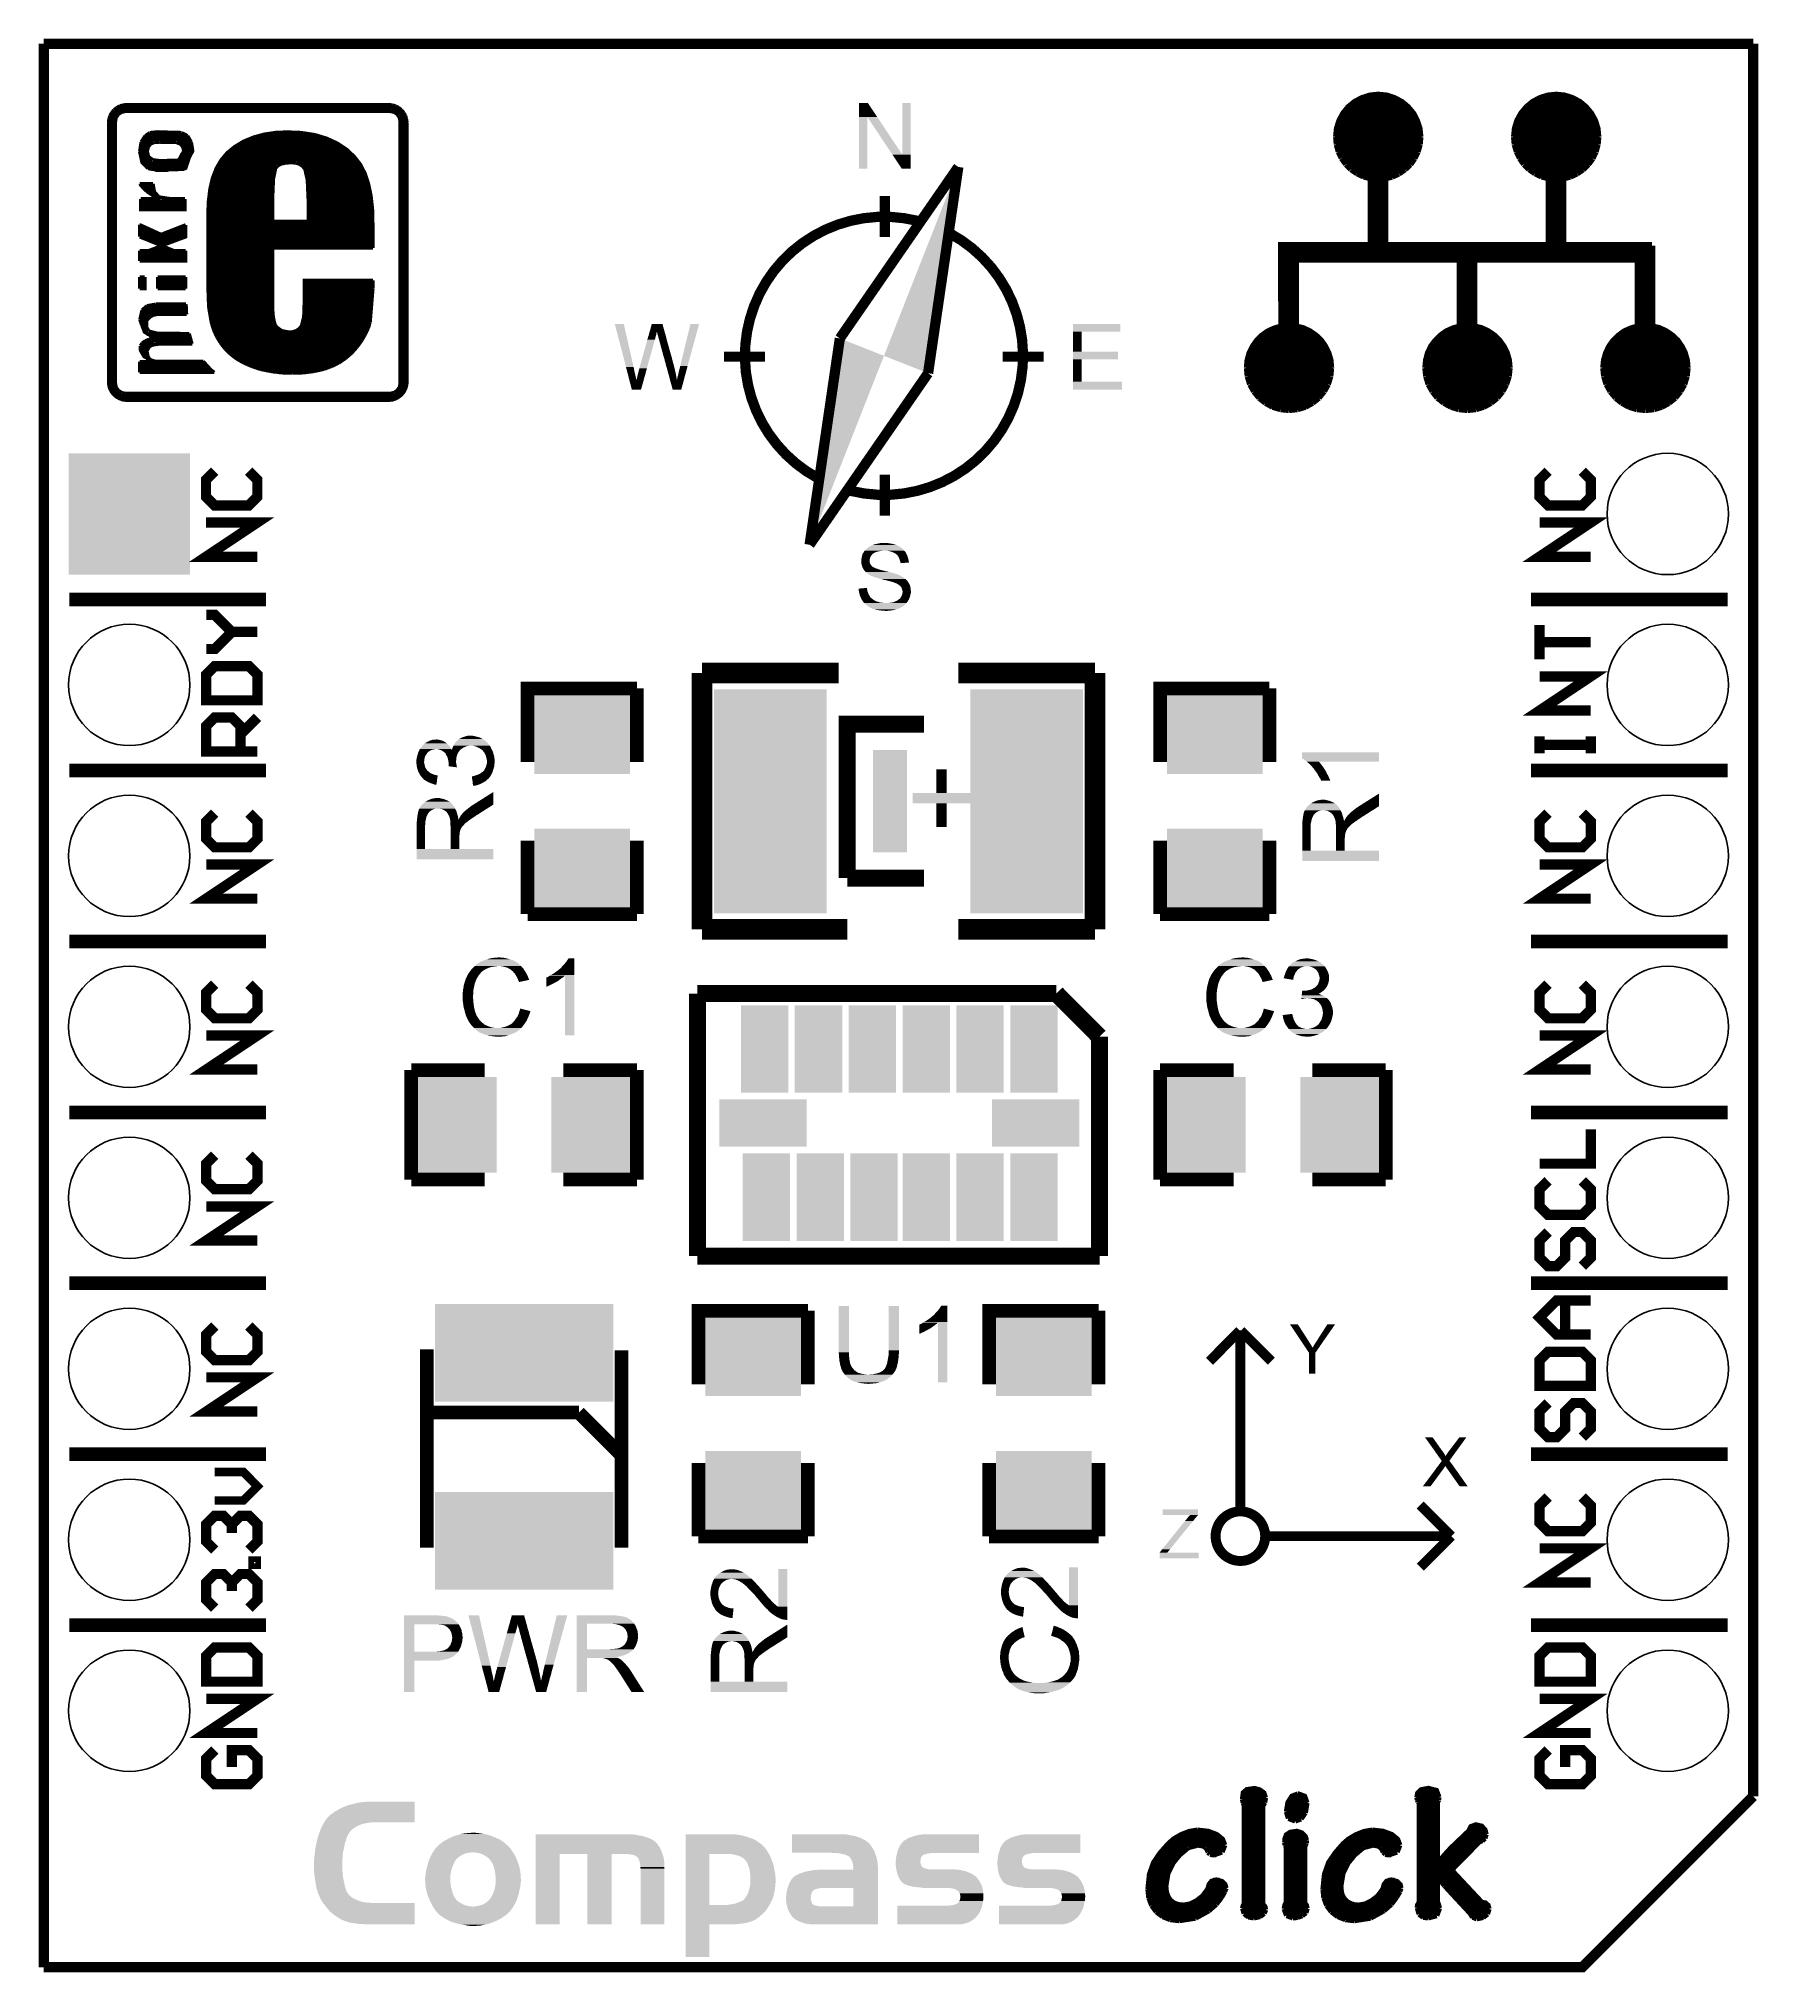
# Model space of a CAD drawing. Extents: x -0.05 to 0.95, y -0.15 to 0.98.
import ezdxf

# ---------------------------------------------------------------- set-up
doc = ezdxf.new("R2010")
doc.units = 0
doc.layers.get('0').update_dxf_attribs({"linetype": 'CONTINUOUS'})
for name, color, linetype in [('COMPASS_CLICK_V101_GKO', 5, 'CONTINUOUS'), ('COMPASS_CLICK_V101_GTO', 14, 'CONTINUOUS'), ('COMPASS_CLICK_V101_GTS', 12, 'CONTINUOUS')]:
    doc.layers.add(name, color=color, linetype=linetype)

# ---------------------------------------------------------------- blocks, each defined once
blk = doc.blocks.new('RECTANGLE_28')
blk.add_solid([(0.01, 0.03), (0.01, -0.03), (-0.01, 0.03), (-0.01, -0.03)])
blk = doc.blocks.new('RECTANGLE_29')
blk.add_solid([(0.023, 0.028), (0.023, -0.028), (-0.023, 0.028), (-0.023, -0.028)])
blk = doc.blocks.new('RECTANGLE_30')
blk.add_solid([(0.033, 0.0655), (0.033, -0.0655), (-0.033, 0.0655), (-0.033, -0.0655)])
blk = doc.blocks.new('RECTANGLE_61')
blk.add_solid([(0.028, 0.023), (0.028, -0.023), (-0.028, 0.023), (-0.028, -0.023)])
blk = doc.blocks.new('RECTANGLE_62')
blk.add_solid([(0.01385, 0.02555), (0.01385, -0.02555), (-0.01385, 0.02555), (-0.01385, -0.02555)])
blk = doc.blocks.new('RECTANGLE_63')
blk.add_solid([(0.02555, 0.01385), (0.02555, -0.01385), (-0.02555, 0.01385), (-0.02555, -0.01385)])
blk = doc.blocks.new('RECTANGLE_64')
blk.add_solid([(0.0522, 0.0286), (0.0522, -0.0286), (-0.0522, 0.0286), (-0.0522, -0.0286)])
blk = doc.blocks.new('SQUARE_48')
blk.add_solid([(0.0355, 0.0355), (0.0355, -0.0355), (-0.0355, 0.0355), (-0.0355, -0.0355)])
blk = doc.blocks.new('ROUND_49')
blk.add_circle((0, 0), 0.0355)

msp = doc.modelspace()

# ---------------------------------------------------------------- linework, layer by layer
at = {"layer": 'COMPASS_CLICK_V101_GKO', "const_width": 0.006}
for points in [[(-0.05, 0.975), (0.95, 0.975)], [(-0.05, -0.15), (-0.05, 0.975)], [(0.95, -0.05), (0.95, 0.975)], [(-0.05, -0.15), (0.85, -0.15), (0.95, -0.05)]]:
    msp.add_lwpolyline(points, dxfattribs=at)
at = {"layer": 'COMPASS_CLICK_V101_GTO'}
for points, const_width in [([(-0.0074, 0.9376), (-0.0056, 0.9386)], 0.002), ([(-0.0056, 0.9386), (-0.0036, 0.9392)], 0.002), ([(-0.0036, 0.9392), (-0.0014, 0.9394)], 0.002), ([(-0.0019, 0.9394), (0.1522, 0.9394)], 0.002), ([(-0.0014, 0.9394), (0.1518, 0.9394)], 0.002), ([(0.1518, 0.9394), (0.1539, 0.9392)], 0.002), ([(0.1539, 0.9392), (0.1559, 0.9386)], 0.002), ([(0.1559, 0.9386), (0.1577, 0.9376)], 0.002), ([(0.7062, 0.9205), (0.7067, 0.9255), (0.7081, 0.93), (0.7104, 0.9342), (0.7133, 0.9378), (0.717, 0.9408), (0.7211, 0.943), (0.7257, 0.9445), (0.7306, 0.945), (0.7356, 0.9445), (0.7401, 0.943), (0.7443, 0.9408), (0.7479, 0.9378), (0.7509, 0.9342), (0.7531, 0.93), (0.7546, 0.9255), (0.7551, 0.9205)], 0.004), ([(0.7131, 0.9375), (0.7482, 0.9375)], 0.004), ([(0.7166, 0.9405), (0.7447, 0.9405)], 0.004), ([(0.7224, 0.9435), (0.7389, 0.9435)], 0.004), ([(0.8103, 0.9205), (0.8108, 0.9255), (0.8122, 0.93), (0.8145, 0.9342), (0.8175, 0.9378), (0.8211, 0.9408), (0.8252, 0.943), (0.8298, 0.9445), (0.8348, 0.945), (0.8397, 0.9445), (0.8443, 0.943), (0.8484, 0.9408), (0.852, 0.9378), (0.855, 0.9342), (0.8573, 0.93), (0.8587, 0.9255), (0.8592, 0.9205)], 0.004), ([(0.8172, 0.9375), (0.8523, 0.9375)], 0.004), ([(0.8207, 0.9405), (0.8488, 0.9405)], 0.004), ([(0.8265, 0.9435), (0.843, 0.9435)], 0.004), ([(-0.0121, 0.9287), (-0.0119, 0.9309)], 0.002), ([(-0.0121, 0.9294), (-0.0081, 0.9294)], 0.002), ([(-0.0121, 0.7772), (-0.0121, 0.9287)], 0.002), ([(-0.0121, 0.7772), (-0.0119, 0.7751), (-0.0113, 0.7731), (-0.0103, 0.7713), (-0.009, 0.7697), (-0.0074, 0.7684), (-0.0056, 0.7674), (-0.0036, 0.7667), (-0.0014, 0.7665), (0.1518, 0.7665), (0.1539, 0.7667), (0.1559, 0.7674), (0.1577, 0.7684), (0.1593, 0.7697), (0.1606, 0.7713), (0.1616, 0.7731), (0.1622, 0.7751), (0.1625, 0.7772), (0.1625, 0.9287)], 0.002), ([(-0.0121, 0.9274), (-0.0081, 0.9274)], 0.002), ([(-0.0119, 0.9309), (-0.0113, 0.9329)], 0.002), ([(-0.0118, 0.9314), (-0.0078, 0.9314)], 0.002), ([(-0.0113, 0.9329), (-0.0103, 0.9347)], 0.002), ([(-0.011, 0.9334), (-0.0067, 0.9334)], 0.002), ([(-0.0103, 0.9347), (-0.009, 0.9363)], 0.002), ([(-0.0097, 0.9354), (-0.0029, 0.9354)], 0.002), ([(-0.009, 0.9363), (-0.0074, 0.9376)], 0.002), ([(-0.0081, 0.7765), (-0.0081, 0.9295), (-0.0077, 0.9318), (-0.0064, 0.9337), (-0.0045, 0.935), (-0.0022, 0.9355), (0.1525, 0.9355), (0.1549, 0.935), (0.1568, 0.9337), (0.158, 0.9318), (0.1585, 0.9295)], 0.002), ([(-0.0076, 0.9374), (0.158, 0.9374)], 0.002), ([(0.1533, 0.9354), (0.1601, 0.9354)], 0.002), ([(0.157, 0.9334), (0.1614, 0.9334)], 0.002), ([(0.1577, 0.9376), (0.1593, 0.9363)], 0.002), ([(0.1582, 0.9314), (0.1621, 0.9314)], 0.002), ([(0.1585, 0.7765), (0.1585, 0.9295)], 0.002), ([(0.1585, 0.9294), (0.1624, 0.9294)], 0.002), ([(0.1585, 0.9274), (0.1625, 0.9274)], 0.002), ([(0.1593, 0.9363), (0.1606, 0.9347)], 0.002), ([(0.1606, 0.9347), (0.1616, 0.9329)], 0.002), ([(0.1616, 0.9329), (0.1622, 0.9309)], 0.002), ([(0.1622, 0.9309), (0.1625, 0.9287)], 0.002), ([(0.7067, 0.9255), (0.7546, 0.9255)], 0.004), ([(0.7075, 0.9285), (0.7537, 0.9285)], 0.004), ([(0.7088, 0.9315), (0.7524, 0.9315)], 0.004), ([(0.7106, 0.9345), (0.7506, 0.9345)], 0.004), ([(0.8108, 0.9255), (0.8587, 0.9255)], 0.004), ([(0.8117, 0.9285), (0.8579, 0.9285)], 0.004), ([(0.8129, 0.9315), (0.8566, 0.9315)], 0.004), ([(0.8147, 0.9345), (0.8548, 0.9345)], 0.004), ([(-0.0121, 0.9254), (-0.0081, 0.9254)], 0.002), ([(-0.0121, 0.9234), (-0.0081, 0.9234)], 0.002), ([(-0.0121, 0.9214), (-0.0081, 0.9214)], 0.002), ([(-0.0121, 0.9194), (-0.0081, 0.9194)], 0.002), ([(-0.0121, 0.9174), (-0.0081, 0.9174)], 0.002), ([(-0.0121, 0.9154), (-0.0081, 0.9154)], 0.002), ([(0.0061, 0.9119), (0.007, 0.9176)], 0.002), ([(0.0068, 0.9171), (0.0141, 0.9171)], 0.002), ([(0.007, 0.9176), (0.0093, 0.9212)], 0.002), ([(0.0077, 0.9191), (0.0356, 0.9191)], 0.002), ([(0.0091, 0.9211), (0.0341, 0.9211)], 0.002), ([(0.0093, 0.9212), (0.0121, 0.923)], 0.002), ([(0.0111, 0.9147), (0.0126, 0.9165)], 0.002), ([(0.0121, 0.923), (0.0165, 0.9235)], 0.002), ([(0.0126, 0.9165), (0.0146, 0.9173)], 0.002), ([(0.0127, 0.9231), (0.0297, 0.9231)], 0.002), ([(0.0146, 0.9173), (0.0177, 0.9175)], 0.002), ([(0.0165, 0.9235), (0.0307, 0.923)], 0.002), ([(0.0177, 0.9175), (0.0275, 0.9173)], 0.002), ([(0.0275, 0.9173), (0.0299, 0.9164)], 0.002), ([(0.0283, 0.9171), (0.0365, 0.9171)], 0.002), ([(0.0299, 0.9164), (0.0314, 0.9146)], 0.002), ([(0.0307, 0.923), (0.0341, 0.9212)], 0.002), ([(0.0341, 0.9212), (0.0363, 0.9175)], 0.002), ([(0.0363, 0.9175), (0.0371, 0.9124)], 0.002), ([(0.046, 0.8343), (0.046, 0.874), (0.0463, 0.8825), (0.0472, 0.89), (0.0487, 0.8965), (0.0509, 0.9022), (0.0537, 0.907), (0.0573, 0.9113), (0.0617, 0.9149), (0.0669, 0.918), (0.0727, 0.9204), (0.0789, 0.9221), (0.0855, 0.9231), (0.0926, 0.9234), (0.101, 0.923), (0.1087, 0.9218), (0.1156, 0.9197), (0.1218, 0.9168), (0.1271, 0.9133), (0.1316, 0.9091), (0.1352, 0.9045), (0.1379, 0.8993), (0.1399, 0.8933), (0.1414, 0.8862), (0.1423, 0.8779), (0.1425, 0.8686)], 0.002), ([(0.0653, 0.9171), (0.1212, 0.9171)], 0.002), ([(0.0695, 0.9191), (0.1171, 0.9191)], 0.002), ([(0.0752, 0.9211), (0.1113, 0.9211)], 0.002), ([(0.0859, 0.9231), (0.0999, 0.9231)], 0.002), ([(0.1585, 0.9254), (0.1625, 0.9254)], 0.002), ([(0.1585, 0.9234), (0.1625, 0.9234)], 0.002), ([(0.1585, 0.9214), (0.1625, 0.9214)], 0.002), ([(0.1585, 0.9194), (0.1625, 0.9194)], 0.002), ([(0.1585, 0.9174), (0.1625, 0.9174)], 0.002), ([(0.1585, 0.9154), (0.1625, 0.9154)], 0.002), ([(0.7062, 0.9205), (0.7066, 0.9161)], 0.004), ([(0.7062, 0.9195), (0.755, 0.9195)], 0.004), ([(0.7063, 0.9225), (0.755, 0.9225)], 0.004), ([(0.7065, 0.9165), (0.7547, 0.9165)], 0.004), ([(0.7066, 0.9161), (0.7077, 0.912)], 0.004), ([(0.7535, 0.9119), (0.7547, 0.9161)], 0.004), ([(0.7547, 0.9161), (0.7551, 0.9205)], 0.004), ([(0.8103, 0.9205), (0.8107, 0.9161)], 0.004), ([(0.8103, 0.9195), (0.8592, 0.9195)], 0.004), ([(0.8104, 0.9225), (0.8591, 0.9225)], 0.004), ([(0.8106, 0.9165), (0.8589, 0.9165)], 0.004), ([(0.8107, 0.9161), (0.8119, 0.912)], 0.004), ([(0.8576, 0.9119), (0.8588, 0.9161)], 0.004), ([(0.8588, 0.9161), (0.8592, 0.9205)], 0.004), ([(-0.0121, 0.9134), (-0.0081, 0.9134)], 0.002), ([(-0.0121, 0.9114), (-0.0081, 0.9114)], 0.002), ([(-0.0121, 0.9094), (-0.0081, 0.9094)], 0.002), ([(-0.0121, 0.9074), (-0.0081, 0.9074)], 0.002), ([(-0.0121, 0.9054), (-0.0081, 0.9054)], 0.002), ([(0.0061, 0.9119), (0.0075, 0.9055), (0.011, 0.902)], 0.002), ([(0.0062, 0.9131), (0.0106, 0.9131)], 0.002), ([(0.0062, 0.9111), (0.0105, 0.9111)], 0.002), ([(0.0063, 0.9091), (0.0112, 0.9091)], 0.002), ([(0.0064, 0.9151), (0.0114, 0.9151)], 0.002), ([(0.0068, 0.9071), (0.0137, 0.9071)], 0.002), ([(0.0077, 0.9051), (0.0338, 0.9051)], 0.002), ([(0.0105, 0.9119), (0.0111, 0.9147)], 0.002), ([(0.0105, 0.9119), (0.0114, 0.9088), (0.0139, 0.9071)], 0.002), ([(0.011, 0.902), (0.0172, 0.9011), (0.0315, 0.9016), (0.033, 0.9022), (0.0351, 0.9085), (0.0371, 0.9122), (0.0371, 0.9124)], 0.002), ([(0.0139, 0.9071), (0.0182, 0.9066), (0.028, 0.9069), (0.0291, 0.9072), (0.0306, 0.9102), (0.0319, 0.912), (0.0319, 0.9121)], 0.002), ([(0.0291, 0.9071), (0.0346, 0.9071)], 0.002), ([(0.03, 0.9091), (0.0354, 0.9091)], 0.002), ([(0.0311, 0.9151), (0.0369, 0.9151)], 0.002), ([(0.0312, 0.9111), (0.0364, 0.9111)], 0.002), ([(0.0314, 0.9146), (0.0319, 0.9121)], 0.002), ([(0.0319, 0.9131), (0.0371, 0.9131)], 0.002), ([(0.0525, 0.9051), (0.0904, 0.9051)], 0.002), ([(0.0538, 0.9071), (0.1333, 0.9071)], 0.002), ([(0.0554, 0.9091), (0.1316, 0.9091)], 0.002), ([(0.0572, 0.9111), (0.1296, 0.9111)], 0.002), ([(0.0594, 0.9131), (0.1272, 0.9131)], 0.002), ([(0.0621, 0.9151), (0.1245, 0.9151)], 0.002), ([(0.0868, 0.9036), (0.0888, 0.9047)], 0.002), ([(0.0888, 0.9047), (0.0914, 0.9053)], 0.002), ([(0.0914, 0.9053), (0.0948, 0.9055)], 0.002), ([(0.0948, 0.9055), (0.0975, 0.9053)], 0.002), ([(0.0975, 0.9053), (0.0998, 0.9045)], 0.002), ([(0.0982, 0.9051), (0.1347, 0.9051)], 0.002), ([(0.0998, 0.9045), (0.1015, 0.9033)], 0.002), ([(0.1585, 0.9134), (0.1625, 0.9134)], 0.002), ([(0.1585, 0.9114), (0.1625, 0.9114)], 0.002), ([(0.1585, 0.9094), (0.1625, 0.9094)], 0.002), ([(0.1585, 0.9074), (0.1625, 0.9074)], 0.002), ([(0.1585, 0.9054), (0.1625, 0.9054)], 0.002), ([(0.4157, 0.8027), (0.485, 0.903)], 0.006), ([(0.4673, 0.7823), (0.485, 0.903)], 0.006), ([(0.7072, 0.9135), (0.7541, 0.9135)], 0.004), ([(0.7077, 0.912), (0.7095, 0.9082)], 0.004), ([(0.7083, 0.9105), (0.7529, 0.9105)], 0.004), ([(0.7095, 0.9082), (0.712, 0.9047)], 0.004), ([(0.7099, 0.9075), (0.7513, 0.9075)], 0.004), ([(0.712, 0.9047), (0.7149, 0.9018)], 0.004), ([(0.7122, 0.9045), (0.7491, 0.9045)], 0.004), ([(0.7461, 0.9017), (0.7492, 0.9046)], 0.004), ([(0.7492, 0.9046), (0.7516, 0.908)], 0.004), ([(0.7516, 0.908), (0.7535, 0.9119)], 0.004), ([(0.8113, 0.9135), (0.8582, 0.9135)], 0.004), ([(0.8119, 0.912), (0.8137, 0.9082)], 0.004), ([(0.8124, 0.9105), (0.8571, 0.9105)], 0.004), ([(0.8137, 0.9082), (0.8161, 0.9047)], 0.004), ([(0.8141, 0.9075), (0.8555, 0.9075)], 0.004), ([(0.8161, 0.9047), (0.8191, 0.9018)], 0.004), ([(0.8163, 0.9045), (0.8532, 0.9045)], 0.004), ([(0.8503, 0.9017), (0.8533, 0.9046)], 0.004), ([(0.8533, 0.9046), (0.8558, 0.908)], 0.004), ([(0.8558, 0.908), (0.8576, 0.9119)], 0.004), ([(-0.0121, 0.9034), (-0.0081, 0.9034)], 0.002), ([(-0.0121, 0.9014), (-0.0081, 0.9014)], 0.002), ([(-0.0121, 0.8994), (-0.0081, 0.8994)], 0.002), ([(-0.0121, 0.8974), (-0.0081, 0.8974)], 0.002), ([(-0.0121, 0.8954), (-0.0081, 0.8954)], 0.002), ([(-0.0121, 0.8934), (-0.0081, 0.8934)], 0.002), ([(0.0061, 0.8931), (0.0139, 0.8931)], 0.002), ([(0.0061, 0.8931), (0.0082, 0.8906), (0.0107, 0.8883), (0.0139, 0.8862), (0.0177, 0.8843)], 0.002), ([(0.0093, 0.9031), (0.0332, 0.9031)], 0.002), ([(0.0139, 0.8931), (0.0147, 0.8884)], 0.002), ([(0.0152, 0.9011), (0.0225, 0.9011)], 0.002), ([(0.0478, 0.8931), (0.084, 0.8931)], 0.002), ([(0.0483, 0.8951), (0.0842, 0.8951)], 0.002), ([(0.0489, 0.8971), (0.0844, 0.8971)], 0.002), ([(0.0496, 0.8991), (0.0847, 0.8991)], 0.002), ([(0.0504, 0.9011), (0.0852, 0.9011)], 0.002), ([(0.0514, 0.9031), (0.0863, 0.9031)], 0.002), ([(0.0838, 0.884), (0.0843, 0.8959)], 0.002), ([(0.0843, 0.8959), (0.0856, 0.9022)], 0.002), ([(0.0856, 0.9022), (0.0868, 0.9036)], 0.002), ([(0.1015, 0.9033), (0.1028, 0.9016)], 0.002), ([(0.1017, 0.9031), (0.136, 0.9031)], 0.002), ([(0.1028, 0.9016), (0.1042, 0.8952)], 0.002), ([(0.1029, 0.9011), (0.1371, 0.9011)], 0.002), ([(0.1036, 0.8991), (0.138, 0.8991)], 0.002), ([(0.104, 0.8971), (0.1387, 0.8971)], 0.002), ([(0.1042, 0.8952), (0.1047, 0.884)], 0.002), ([(0.1042, 0.8951), (0.1394, 0.8951)], 0.002), ([(0.1044, 0.8931), (0.14, 0.8931)], 0.002), ([(0.1585, 0.9034), (0.1625, 0.9034)], 0.002), ([(0.1585, 0.9014), (0.1625, 0.9014)], 0.002), ([(0.1585, 0.8994), (0.1625, 0.8994)], 0.002), ([(0.1585, 0.8974), (0.1625, 0.8974)], 0.002), ([(0.1585, 0.8954), (0.1625, 0.8954)], 0.002), ([(0.1585, 0.8934), (0.1625, 0.8934)], 0.002), ([(0.6741, 0.825), (0.6741, 0.857), (0.7264, 0.857), (0.7264, 0.8965)], 0.004), ([(0.7149, 0.9018), (0.7184, 0.8994)], 0.004), ([(0.7153, 0.9015), (0.746, 0.9015)], 0.004), ([(0.7184, 0.8994), (0.7222, 0.8976)], 0.004), ([(0.72, 0.8985), (0.7413, 0.8985)], 0.004), ([(0.7222, 0.8976), (0.7264, 0.8965)], 0.004), ([(0.7264, 0.8955), (0.7345, 0.8955)], 0.004), ([(0.7264, 0.8925), (0.7345, 0.8925)], 0.004), ([(0.7345, 0.8964), (0.7387, 0.8975)], 0.004), ([(0.7345, 0.857), (0.7785, 0.857), (0.7867, 0.857), (0.8305, 0.857), (0.8305, 0.8965)], 0.004), ([(0.7345, 0.857), (0.7345, 0.8964)], 0.004), ([(0.7387, 0.8975), (0.7426, 0.8993)], 0.004), ([(0.7426, 0.8993), (0.7461, 0.9017)], 0.004), ([(0.8191, 0.9018), (0.8225, 0.8994)], 0.004), ([(0.8194, 0.9015), (0.8501, 0.9015)], 0.004), ([(0.8225, 0.8994), (0.8263, 0.8976)], 0.004), ([(0.8241, 0.8985), (0.8454, 0.8985)], 0.004), ([(0.8263, 0.8976), (0.8305, 0.8965)], 0.004), ([(0.8305, 0.8955), (0.8386, 0.8955)], 0.004), ([(0.8305, 0.8925), (0.8386, 0.8925)], 0.004), ([(0.8386, 0.8964), (0.8429, 0.8975)], 0.004), ([(0.8386, 0.857), (0.8386, 0.8964)], 0.004), ([(0.8429, 0.8975), (0.8468, 0.8993)], 0.004), ([(0.8468, 0.8993), (0.8503, 0.9017)], 0.004), ([(-0.0121, 0.8914), (-0.0081, 0.8914)], 0.002), ([(-0.0121, 0.8894), (-0.0081, 0.8894)], 0.002), ([(-0.0121, 0.8874), (-0.0081, 0.8874)], 0.002), ([(-0.0121, 0.8854), (-0.0081, 0.8854)], 0.002), ([(-0.0121, 0.8834), (-0.0081, 0.8834)], 0.002), ([(-0.0121, 0.8814), (-0.0081, 0.8814)], 0.002), ([(0.0066, 0.8843), (0.0177, 0.8843)], 0.002), ([(0.0066, 0.8843), (0.0066, 0.8781), (0.0325, 0.8781), (0.0326, 0.8843)], 0.002), ([(0.0066, 0.8831), (0.0325, 0.8831)], 0.002), ([(0.0077, 0.8911), (0.0141, 0.8911)], 0.002), ([(0.0097, 0.8891), (0.0144, 0.8891)], 0.002), ([(0.0123, 0.8871), (0.0154, 0.8871)], 0.002), ([(0.0147, 0.8884), (0.0174, 0.8854)], 0.002), ([(0.0158, 0.8851), (0.0181, 0.8851)], 0.002), ([(0.0174, 0.8854), (0.0246, 0.8843)], 0.002), ([(0.0246, 0.8843), (0.0326, 0.8843)], 0.002), ([(0.0463, 0.8831), (0.0838, 0.8831)], 0.002), ([(0.0465, 0.8851), (0.0838, 0.8851)], 0.002), ([(0.0468, 0.8871), (0.0838, 0.8871)], 0.002), ([(0.0471, 0.8891), (0.0839, 0.8891)], 0.002), ([(0.0474, 0.8911), (0.0839, 0.8911)], 0.002), ([(0.0838, 0.8711), (0.0838, 0.884)], 0.002), ([(0.1045, 0.8911), (0.1405, 0.8911)], 0.002), ([(0.1046, 0.8891), (0.1409, 0.8891)], 0.002), ([(0.1047, 0.8871), (0.1412, 0.8871)], 0.002), ([(0.1047, 0.8851), (0.1415, 0.8851)], 0.002), ([(0.1047, 0.8711), (0.1047, 0.884)], 0.002), ([(0.1047, 0.8831), (0.1418, 0.8831)], 0.002), ([(0.1585, 0.8914), (0.1625, 0.8914)], 0.002), ([(0.1585, 0.8894), (0.1625, 0.8894)], 0.002), ([(0.1585, 0.8874), (0.1625, 0.8874)], 0.002), ([(0.1585, 0.8854), (0.1625, 0.8854)], 0.002), ([(0.1585, 0.8834), (0.1625, 0.8834)], 0.002), ([(0.1585, 0.8814), (0.1625, 0.8814)], 0.002), ([(0.442, 0.862), (0.442, 0.886)], 0.006), ([(0.7264, 0.8895), (0.7345, 0.8895)], 0.004), ([(0.7264, 0.8865), (0.7345, 0.8865)], 0.004), ([(0.7264, 0.8835), (0.7345, 0.8835)], 0.004), ([(0.7264, 0.8805), (0.7345, 0.8805)], 0.004), ([(0.8305, 0.8895), (0.8386, 0.8895)], 0.004), ([(0.8305, 0.8865), (0.8386, 0.8865)], 0.004), ([(0.8305, 0.8835), (0.8386, 0.8835)], 0.004), ([(0.8305, 0.8805), (0.8386, 0.8805)], 0.004), ([(-0.0121, 0.8794), (-0.0081, 0.8794)], 0.002), ([(-0.0121, 0.8774), (-0.0081, 0.8774)], 0.002), ([(-0.0121, 0.8754), (-0.0081, 0.8754)], 0.002), ([(-0.0121, 0.8734), (-0.0081, 0.8734)], 0.002), ([(-0.0121, 0.8714), (-0.0081, 0.8714)], 0.002), ([(0.0066, 0.8811), (0.0324, 0.8811)], 0.002), ([(0.0066, 0.8791), (0.0324, 0.8791)], 0.002), ([(0.046, 0.8771), (0.0838, 0.8771)], 0.002), ([(0.046, 0.8751), (0.0838, 0.8751)], 0.002), ([(0.046, 0.8731), (0.0838, 0.8731)], 0.002), ([(0.046, 0.8711), (0.0838, 0.8711)], 0.002), ([(0.0461, 0.8791), (0.0838, 0.8791)], 0.002), ([(0.0462, 0.8811), (0.0838, 0.8811)], 0.002), ([(0.0838, 0.8711), (0.1047, 0.8711)], 0.002), ([(0.1047, 0.8811), (0.142, 0.8811)], 0.002), ([(0.1047, 0.8791), (0.1422, 0.8791)], 0.002), ([(0.1047, 0.8771), (0.1423, 0.8771)], 0.002), ([(0.1047, 0.8751), (0.1424, 0.8751)], 0.002), ([(0.1047, 0.8731), (0.1425, 0.8731)], 0.002), ([(0.1047, 0.8711), (0.1425, 0.8711)], 0.002), ([(0.1585, 0.8794), (0.1625, 0.8794)], 0.002), ([(0.1585, 0.8774), (0.1625, 0.8774)], 0.002), ([(0.1585, 0.8754), (0.1625, 0.8754)], 0.002), ([(0.1585, 0.8734), (0.1625, 0.8734)], 0.002), ([(0.1585, 0.8714), (0.1625, 0.8714)], 0.002), ([(0.7264, 0.8775), (0.7345, 0.8775)], 0.004), ([(0.7264, 0.8745), (0.7345, 0.8745)], 0.004), ([(0.7264, 0.8715), (0.7345, 0.8715)], 0.004), ([(0.8305, 0.8775), (0.8386, 0.8775)], 0.004), ([(0.8305, 0.8745), (0.8386, 0.8745)], 0.004), ([(0.8305, 0.8715), (0.8386, 0.8715)], 0.004), ([(-0.0121, 0.8694), (-0.0081, 0.8694)], 0.002), ([(-0.0121, 0.8674), (-0.0081, 0.8674)], 0.002), ([(-0.0121, 0.8654), (-0.0081, 0.8654)], 0.002), ([(-0.0121, 0.8634), (-0.0081, 0.8634)], 0.002), ([(-0.0121, 0.8614), (-0.0081, 0.8614)], 0.002), ([(-0.0121, 0.8594), (-0.0081, 0.8594)], 0.002), ([(0.0061, 0.8692), (0.0186, 0.8635)], 0.002), ([(0.0061, 0.8621), (0.0061, 0.8692)], 0.002), ([(0.0061, 0.8691), (0.0063, 0.8691)], 0.002), ([(0.0061, 0.8671), (0.0106, 0.8671)], 0.002), ([(0.0061, 0.8651), (0.015, 0.8651)], 0.002), ([(0.0061, 0.8631), (0.033, 0.8631)], 0.002), ([(0.0061, 0.8621), (0.0261, 0.854)], 0.002), ([(0.0084, 0.8611), (0.0303, 0.8611)], 0.002), ([(0.0113, 0.854), (0.033, 0.8621), (0.033, 0.8691)], 0.002), ([(0.0134, 0.8591), (0.025, 0.8591)], 0.002), ([(0.0186, 0.8635), (0.033, 0.8691)], 0.002), ([(0.0228, 0.8651), (0.033, 0.8651)], 0.002), ([(0.0279, 0.8671), (0.033, 0.8671)], 0.002), ([(0.046, 0.8691), (0.1425, 0.8691)], 0.002), ([(0.046, 0.8671), (0.1425, 0.8671)], 0.002), ([(0.046, 0.8651), (0.1425, 0.8651)], 0.002), ([(0.046, 0.8631), (0.1425, 0.8631)], 0.002), ([(0.046, 0.8611), (0.1425, 0.8611)], 0.002), ([(0.046, 0.8591), (0.1425, 0.8591)], 0.002), ([(0.1425, 0.8555), (0.1425, 0.8686)], 0.002), ([(0.1585, 0.8694), (0.1625, 0.8694)], 0.002), ([(0.1585, 0.8674), (0.1625, 0.8674)], 0.002), ([(0.1585, 0.8654), (0.1625, 0.8654)], 0.002), ([(0.1585, 0.8634), (0.1625, 0.8634)], 0.002), ([(0.1585, 0.8614), (0.1625, 0.8614)], 0.002), ([(0.1585, 0.8594), (0.1625, 0.8594)], 0.002), ([(0.7264, 0.8685), (0.7345, 0.8685)], 0.004), ([(0.7264, 0.8655), (0.7345, 0.8655)], 0.004), ([(0.7264, 0.8625), (0.7345, 0.8625)], 0.004), ([(0.7264, 0.8595), (0.7345, 0.8595)], 0.004), ([(0.8305, 0.8685), (0.8386, 0.8685)], 0.004), ([(0.8305, 0.8655), (0.8386, 0.8655)], 0.004), ([(0.8305, 0.8625), (0.8386, 0.8625)], 0.004), ([(0.8305, 0.8595), (0.8386, 0.8595)], 0.004), ([(-0.0121, 0.8574), (-0.0081, 0.8574)], 0.002), ([(-0.0121, 0.8554), (-0.0081, 0.8554)], 0.002), ([(-0.0121, 0.8534), (-0.0081, 0.8534)], 0.002), ([(-0.0121, 0.8514), (-0.0081, 0.8514)], 0.002), ([(-0.0121, 0.8494), (-0.0081, 0.8494)], 0.002), ([(-0.0121, 0.8474), (-0.0081, 0.8474)], 0.002), ([(0.0061, 0.854), (0.0261, 0.854)], 0.002), ([(0.0061, 0.848), (0.0061, 0.854)], 0.002), ([(0.0061, 0.848), (0.033, 0.848), (0.033, 0.854)], 0.002), ([(0.0061, 0.8531), (0.033, 0.8531)], 0.002), ([(0.0061, 0.8511), (0.033, 0.8511)], 0.002), ([(0.0061, 0.8491), (0.033, 0.8491)], 0.002), ([(0.0113, 0.854), (0.033, 0.854)], 0.002), ([(0.0144, 0.8551), (0.0233, 0.8551)], 0.002), ([(0.0183, 0.8571), (0.0197, 0.8571)], 0.002), ([(0.046, 0.8571), (0.1425, 0.8571)], 0.002), ([(0.046, 0.8551), (0.0838, 0.8551)], 0.002), ([(0.046, 0.8531), (0.0838, 0.8531)], 0.002), ([(0.046, 0.8511), (0.0838, 0.8511)], 0.002), ([(0.046, 0.8491), (0.0838, 0.8491)], 0.002), ([(0.0838, 0.8555), (0.1425, 0.8555)], 0.002), ([(0.0838, 0.8211), (0.0838, 0.8555)], 0.002), ([(0.1585, 0.8574), (0.1625, 0.8574)], 0.002), ([(0.1585, 0.8554), (0.1625, 0.8554)], 0.002), ([(0.1585, 0.8534), (0.1625, 0.8534)], 0.002), ([(0.1585, 0.8514), (0.1625, 0.8514)], 0.002), ([(0.1585, 0.8494), (0.1625, 0.8494)], 0.002), ([(0.1585, 0.8474), (0.1625, 0.8474)], 0.002), ([(0.6741, 0.8565), (0.8908, 0.8565)], 0.004), ([(0.6741, 0.8535), (0.8908, 0.8535)], 0.004), ([(0.6741, 0.8505), (0.8908, 0.8505)], 0.004), ([(0.6741, 0.8475), (0.6823, 0.8475)], 0.004), ([(0.6823, 0.8489), (0.7264, 0.8489)], 0.004), ([(0.6823, 0.8095), (0.6823, 0.8489)], 0.004), ([(0.7264, 0.8489), (0.7345, 0.8489)], 0.004), ([(0.7345, 0.8489), (0.7785, 0.8489)], 0.004), ([(0.7584, 0.7854), (0.7588, 0.7898), (0.7599, 0.794), (0.7617, 0.7978), (0.7642, 0.8012), (0.7671, 0.8041), (0.7706, 0.8066), (0.7744, 0.8083), (0.7785, 0.8095), (0.7785, 0.8489)], 0.004), ([(0.7785, 0.8475), (0.7867, 0.8475)], 0.004), ([(0.7867, 0.8489), (0.8305, 0.8489)], 0.004), ([(0.7867, 0.8095), (0.7867, 0.8489)], 0.004), ([(0.8305, 0.8489), (0.8386, 0.8489)], 0.004), ([(0.8386, 0.857), (0.8827, 0.857), (0.8908, 0.857)], 0.004), ([(0.8386, 0.8489), (0.8827, 0.8489)], 0.004), ([(0.8625, 0.7854), (0.8629, 0.7898), (0.8641, 0.794), (0.8659, 0.7978), (0.8683, 0.8012), (0.8713, 0.8041), (0.8747, 0.8066), (0.8785, 0.8083), (0.8827, 0.8095), (0.8827, 0.8489)], 0.004), ([(0.8827, 0.8475), (0.8908, 0.8475)], 0.004), ([(0.8908, 0.8489), (0.8908, 0.857)], 0.004), ([(0.8908, 0.8095), (0.8908, 0.8489)], 0.004), ([(-0.0121, 0.8454), (-0.0081, 0.8454)], 0.002), ([(-0.0121, 0.8434), (-0.0081, 0.8434)], 0.002), ([(-0.0121, 0.8414), (-0.0081, 0.8414)], 0.002), ([(-0.0121, 0.8394), (-0.0081, 0.8394)], 0.002), ([(-0.0121, 0.8374), (-0.0081, 0.8374)], 0.002), ([(0.0061, 0.8318), (0.0091, 0.8318), (0.0091, 0.8386)], 0.002), ([(0.0061, 0.8386), (0.0091, 0.8386)], 0.002), ([(0.0061, 0.8318), (0.0061, 0.8386)], 0.002), ([(0.0061, 0.8371), (0.0091, 0.8371)], 0.002), ([(0.0166, 0.8386), (0.0329, 0.8386)], 0.002), ([(0.0166, 0.8318), (0.0166, 0.8386)], 0.002), ([(0.0166, 0.8371), (0.0329, 0.8371)], 0.002), ([(0.0329, 0.8334), (0.0329, 0.8386)], 0.002), ([(0.046, 0.8471), (0.0838, 0.8471)], 0.002), ([(0.046, 0.8451), (0.0838, 0.8451)], 0.002), ([(0.046, 0.8431), (0.0838, 0.8431)], 0.002), ([(0.046, 0.8411), (0.0838, 0.8411)], 0.002), ([(0.046, 0.8391), (0.0838, 0.8391)], 0.002), ([(0.046, 0.8371), (0.0838, 0.8371)], 0.002), ([(0.0838, 0.8211), (0.0841, 0.8162), (0.0847, 0.8128), (0.0854, 0.8105), (0.0863, 0.8092), (0.0892, 0.8072), (0.093, 0.8064), (0.0955, 0.8065), (0.0977, 0.8072), (0.0995, 0.8084), (0.1008, 0.8101), (0.1021, 0.8153), (0.1024, 0.8238), (0.1024, 0.8367), (0.1425, 0.8367)], 0.002), ([(0.1425, 0.8317), (0.1425, 0.8367)], 0.002), ([(0.1585, 0.8454), (0.1625, 0.8454)], 0.002), ([(0.1585, 0.8434), (0.1625, 0.8434)], 0.002), ([(0.1585, 0.8414), (0.1625, 0.8414)], 0.002), ([(0.1585, 0.8394), (0.1625, 0.8394)], 0.002), ([(0.1585, 0.8374), (0.1625, 0.8374)], 0.002), ([(0.6741, 0.8445), (0.6823, 0.8445)], 0.004), ([(0.6741, 0.8415), (0.6823, 0.8415)], 0.004), ([(0.6741, 0.8385), (0.6823, 0.8385)], 0.004), ([(0.6741, 0.8355), (0.6823, 0.8355)], 0.004), ([(0.7785, 0.8445), (0.7867, 0.8445)], 0.004), ([(0.7785, 0.8415), (0.7867, 0.8415)], 0.004), ([(0.7785, 0.8385), (0.7867, 0.8385)], 0.004), ([(0.7785, 0.8355), (0.7867, 0.8355)], 0.004), ([(0.8827, 0.8445), (0.8908, 0.8445)], 0.004), ([(0.8827, 0.8415), (0.8908, 0.8415)], 0.004), ([(0.8827, 0.8385), (0.8908, 0.8385)], 0.004), ([(0.8827, 0.8355), (0.8908, 0.8355)], 0.004), ([(-0.0121, 0.8354), (-0.0081, 0.8354)], 0.002), ([(-0.0121, 0.8334), (-0.0081, 0.8334)], 0.002), ([(-0.0121, 0.8314), (-0.0081, 0.8314)], 0.002), ([(-0.0121, 0.8294), (-0.0081, 0.8294)], 0.002), ([(-0.0121, 0.8274), (-0.0081, 0.8274)], 0.002), ([(-0.0121, 0.8254), (-0.0081, 0.8254)], 0.002), ([(0.0061, 0.8351), (0.0091, 0.8351)], 0.002), ([(0.0061, 0.8331), (0.0091, 0.8331)], 0.002), ([(0.0166, 0.8351), (0.0329, 0.8351)], 0.002), ([(0.0166, 0.8331), (0.0329, 0.8331)], 0.002), ([(0.0166, 0.8318), (0.033, 0.8318)], 0.002), ([(0.0329, 0.8334), (0.033, 0.8318)], 0.002), ([(0.046, 0.8351), (0.0838, 0.8351)], 0.002), ([(0.046, 0.8343), (0.0465, 0.8209)], 0.002), ([(0.046, 0.8331), (0.0838, 0.8331)], 0.002), ([(0.046, 0.8311), (0.0838, 0.8311)], 0.002), ([(0.046, 0.8291), (0.0838, 0.8291)], 0.002), ([(0.0461, 0.8271), (0.0838, 0.8271)], 0.002), ([(0.0462, 0.8251), (0.0838, 0.8251)], 0.002), ([(0.1024, 0.8351), (0.1425, 0.8351)], 0.002), ([(0.1024, 0.8331), (0.1425, 0.8331)], 0.002), ([(0.1024, 0.8311), (0.1425, 0.8311)], 0.002), ([(0.1024, 0.8291), (0.1425, 0.8291)], 0.002), ([(0.1024, 0.8271), (0.1425, 0.8271)], 0.002), ([(0.1024, 0.8251), (0.1424, 0.8251)], 0.002), ([(0.1409, 0.8123), (0.1425, 0.8317)], 0.002), ([(0.1585, 0.8354), (0.1625, 0.8354)], 0.002), ([(0.1585, 0.8334), (0.1625, 0.8334)], 0.002), ([(0.1585, 0.8314), (0.1625, 0.8314)], 0.002), ([(0.1585, 0.8294), (0.1625, 0.8294)], 0.002), ([(0.1585, 0.8274), (0.1625, 0.8274)], 0.002), ([(0.1585, 0.8254), (0.1625, 0.8254)], 0.002), ([(0.6741, 0.8325), (0.6823, 0.8325)], 0.004), ([(0.6741, 0.8295), (0.6823, 0.8295)], 0.004), ([(0.6741, 0.8265), (0.6823, 0.8265)], 0.004), ([(0.6741, 0.825), (0.6742, 0.8095)], 0.004), ([(0.7785, 0.8325), (0.7867, 0.8325)], 0.004), ([(0.7785, 0.8295), (0.7867, 0.8295)], 0.004), ([(0.7785, 0.8265), (0.7867, 0.8265)], 0.004), ([(0.8827, 0.8325), (0.8908, 0.8325)], 0.004), ([(0.8827, 0.8295), (0.8908, 0.8295)], 0.004), ([(0.8827, 0.8265), (0.8908, 0.8265)], 0.004), ([(-0.0121, 0.8234), (-0.0081, 0.8234)], 0.002), ([(-0.0121, 0.8214), (-0.0081, 0.8214)], 0.002), ([(-0.0121, 0.8194), (-0.0081, 0.8194)], 0.002), ([(-0.0121, 0.8174), (-0.0081, 0.8174)], 0.002), ([(-0.0121, 0.8154), (-0.0081, 0.8154)], 0.002), ([(-0.0121, 0.8134), (-0.0081, 0.8134)], 0.002), ([(0.0062, 0.8136), (0.0075, 0.8192)], 0.002), ([(0.0062, 0.8136), (0.0089, 0.8064), (0.0145, 0.803)], 0.002), ([(0.0063, 0.8151), (0.012, 0.8151)], 0.002), ([(0.0066, 0.8171), (0.0335, 0.8171)], 0.002), ([(0.0075, 0.8192), (0.0102, 0.8217)], 0.002), ([(0.0075, 0.8191), (0.0332, 0.8191)], 0.002), ([(0.0093, 0.8211), (0.0332, 0.8211)], 0.002), ([(0.0101, 0.8129), (0.0108, 0.8139), (0.012, 0.8151), (0.0138, 0.8162), (0.016, 0.8167), (0.0335, 0.8167)], 0.002), ([(0.0102, 0.8217), (0.0156, 0.8227)], 0.002), ([(0.0156, 0.8227), (0.0332, 0.8227)], 0.002), ([(0.0332, 0.8227), (0.0335, 0.8167)], 0.002), ([(0.0463, 0.8231), (0.0838, 0.8231)], 0.002), ([(0.0465, 0.8211), (0.0838, 0.8211)], 0.002), ([(0.0465, 0.8209), (0.0482, 0.8112)], 0.002), ([(0.0467, 0.8191), (0.0839, 0.8191)], 0.002), ([(0.047, 0.8171), (0.084, 0.8171)], 0.002), ([(0.0473, 0.8151), (0.0842, 0.8151)], 0.002), ([(0.1021, 0.8151), (0.1415, 0.8151)], 0.002), ([(0.1022, 0.8171), (0.1418, 0.8171)], 0.002), ([(0.1024, 0.8231), (0.1423, 0.8231)], 0.002), ([(0.1024, 0.8211), (0.1422, 0.8211)], 0.002), ([(0.1024, 0.8191), (0.142, 0.8191)], 0.002), ([(0.1585, 0.8234), (0.1625, 0.8234)], 0.002), ([(0.1585, 0.8214), (0.1625, 0.8214)], 0.002), ([(0.1585, 0.8194), (0.1625, 0.8194)], 0.002), ([(0.1585, 0.8174), (0.1625, 0.8174)], 0.002), ([(0.1585, 0.8154), (0.1625, 0.8154)], 0.002), ([(0.1585, 0.8134), (0.1625, 0.8134)], 0.002), ([(0.6741, 0.8235), (0.6823, 0.8235)], 0.004), ([(0.6741, 0.8205), (0.6823, 0.8205)], 0.004), ([(0.6741, 0.8175), (0.6823, 0.8175)], 0.004), ([(0.6741, 0.8145), (0.6823, 0.8145)], 0.004), ([(0.7785, 0.8235), (0.7867, 0.8235)], 0.004), ([(0.7785, 0.8205), (0.7867, 0.8205)], 0.004), ([(0.7785, 0.8175), (0.7867, 0.8175)], 0.004), ([(0.7785, 0.8145), (0.7867, 0.8145)], 0.004), ([(0.8827, 0.8235), (0.8908, 0.8235)], 0.004), ([(0.8827, 0.8205), (0.8908, 0.8205)], 0.004), ([(0.8827, 0.8175), (0.8908, 0.8175)], 0.004), ([(0.8827, 0.8145), (0.8908, 0.8145)], 0.004), ([(-0.0121, 0.8114), (-0.0081, 0.8114)], 0.002), ([(-0.0121, 0.8094), (-0.0081, 0.8094)], 0.002), ([(-0.0121, 0.8074), (-0.0081, 0.8074)], 0.002), ([(-0.0121, 0.8054), (-0.0081, 0.8054)], 0.002), ([(-0.0121, 0.8034), (-0.0081, 0.8034)], 0.002), ([(0.0062, 0.8131), (0.0103, 0.8131)], 0.002), ([(0.0066, 0.8111), (0.0099, 0.8111)], 0.002), ([(0.0074, 0.8091), (0.0101, 0.8091)], 0.002), ([(0.0084, 0.8071), (0.0114, 0.8071)], 0.002), ([(0.0093, 0.8012), (0.0117, 0.8022)], 0.002), ([(0.0101, 0.8129), (0.0102, 0.809)], 0.002), ([(0.0102, 0.809), (0.0116, 0.8069)], 0.002), ([(0.0102, 0.8051), (0.0352, 0.8051)], 0.002), ([(0.0116, 0.8069), (0.0167, 0.8056)], 0.002), ([(0.0117, 0.8022), (0.0145, 0.803)], 0.002), ([(0.0141, 0.8031), (0.0357, 0.8031)], 0.002), ([(0.0167, 0.8056), (0.0351, 0.8055)], 0.002), ([(0.0351, 0.8055), (0.0354, 0.8042)], 0.002), ([(0.0354, 0.8042), (0.0364, 0.8005)], 0.002), ([(0.0477, 0.8131), (0.0846, 0.8131)], 0.002), ([(0.0482, 0.8112), (0.0495, 0.8073)], 0.002), ([(0.0482, 0.8111), (0.0851, 0.8111)], 0.002), ([(0.0488, 0.8091), (0.0863, 0.8091)], 0.002), ([(0.0495, 0.8073), (0.0512, 0.8036)], 0.002), ([(0.0495, 0.8071), (0.0893, 0.8071)], 0.002), ([(0.0504, 0.8051), (0.1382, 0.8051)], 0.002), ([(0.0512, 0.8036), (0.0534, 0.8)], 0.002), ([(0.0514, 0.8031), (0.137, 0.8031)], 0.002), ([(0.0976, 0.8071), (0.1391, 0.8071)], 0.002), ([(0.1002, 0.8091), (0.14, 0.8091)], 0.002), ([(0.1013, 0.8111), (0.1406, 0.8111)], 0.002), ([(0.1018, 0.8131), (0.1411, 0.8131)], 0.002), ([(0.1361, 0.8016), (0.1382, 0.8053)], 0.002), ([(0.1382, 0.8053), (0.1399, 0.8089)], 0.002), ([(0.1399, 0.8089), (0.1409, 0.8123)], 0.002), ([(0.1585, 0.8114), (0.1625, 0.8114)], 0.002), ([(0.1585, 0.8094), (0.1625, 0.8094)], 0.002), ([(0.1585, 0.8074), (0.1625, 0.8074)], 0.002), ([(0.1585, 0.8054), (0.1625, 0.8054)], 0.002), ([(0.1585, 0.8034), (0.1625, 0.8034)], 0.002), ([(0.398, 0.682), (0.4157, 0.8027)], 0.006), ([(0.654, 0.7854), (0.6544, 0.7898), (0.6555, 0.794), (0.6574, 0.7978), (0.6598, 0.8012), (0.6627, 0.8041), (0.6662, 0.8066), (0.67, 0.8083), (0.6742, 0.8095)], 0.004), ([(0.661, 0.8025), (0.6959, 0.8025)], 0.004), ([(0.6646, 0.8055), (0.6923, 0.8055)], 0.004), ([(0.6705, 0.8085), (0.6863, 0.8085)], 0.004), ([(0.6741, 0.8115), (0.6823, 0.8115)], 0.004), ([(0.6823, 0.8095), (0.6865, 0.8085), (0.6904, 0.8067), (0.6939, 0.8043), (0.697, 0.8014), (0.6994, 0.7979), (0.7013, 0.7941), (0.7025, 0.7899), (0.7029, 0.7854)], 0.004), ([(0.7654, 0.8025), (0.8002, 0.8025)], 0.004), ([(0.769, 0.8055), (0.7967, 0.8055)], 0.004), ([(0.7749, 0.8085), (0.7907, 0.8085)], 0.004), ([(0.7785, 0.8115), (0.7867, 0.8115)], 0.004), ([(0.7867, 0.8095), (0.7909, 0.8085), (0.7948, 0.8067), (0.7983, 0.8043), (0.8013, 0.8014), (0.8038, 0.7979), (0.8057, 0.7941), (0.8069, 0.7899), (0.8073, 0.7854)], 0.004), ([(0.8695, 0.8025), (0.9044, 0.8025)], 0.004), ([(0.8731, 0.8055), (0.9008, 0.8055)], 0.004), ([(0.8791, 0.8085), (0.8948, 0.8085)], 0.004), ([(0.8827, 0.8115), (0.8908, 0.8115)], 0.004), ([(0.8908, 0.8095), (0.895, 0.8085), (0.8989, 0.8067), (0.9024, 0.8043), (0.9055, 0.8014), (0.9079, 0.7979), (0.9098, 0.7941), (0.911, 0.7899), (0.9114, 0.7854)], 0.004), ([(-0.0121, 0.8014), (-0.0081, 0.8014)], 0.002), ([(-0.0121, 0.7994), (-0.0081, 0.7994)], 0.002), ([(-0.0121, 0.7974), (-0.0081, 0.7974)], 0.002), ([(-0.0121, 0.7954), (-0.0081, 0.7954)], 0.002), ([(-0.0121, 0.7934), (-0.0081, 0.7934)], 0.002), ([(-0.0121, 0.7914), (-0.0081, 0.7914)], 0.002), ([(0.0064, 0.7971), (0.0111, 0.7971)], 0.002), ([(0.0065, 0.7983), (0.0075, 0.7999)], 0.002), ([(0.0065, 0.7983), (0.0066, 0.7956), (0.0086, 0.7921), (0.0142, 0.789)], 0.002), ([(0.0067, 0.7951), (0.0103, 0.7951)], 0.002), ([(0.0069, 0.7991), (0.0145, 0.7991)], 0.002), ([(0.0075, 0.7999), (0.0093, 0.8012)], 0.002), ([(0.0077, 0.7931), (0.0105, 0.7931)], 0.002), ([(0.0091, 0.8011), (0.0362, 0.8011)], 0.002), ([(0.0098, 0.7911), (0.0114, 0.7911)], 0.002), ([(0.0103, 0.7953), (0.0118, 0.7979), (0.0135, 0.7988), (0.0172, 0.7994), (0.0368, 0.7995)], 0.002), ([(0.0103, 0.7953), (0.011, 0.7918)], 0.002), ([(0.011, 0.7918), (0.0124, 0.7902)], 0.002), ([(0.0364, 0.8005), (0.0368, 0.7995)], 0.002), ([(0.0526, 0.8011), (0.1358, 0.8011)], 0.002), ([(0.0534, 0.8), (0.056, 0.7966)], 0.002), ([(0.054, 0.7991), (0.1344, 0.7991)], 0.002), ([(0.0556, 0.7971), (0.1329, 0.7971)], 0.002), ([(0.056, 0.7966), (0.0592, 0.7935)], 0.002), ([(0.0574, 0.7951), (0.1311, 0.7951)], 0.002), ([(0.0592, 0.7935), (0.0628, 0.7907)], 0.002), ([(0.0595, 0.7931), (0.1291, 0.7931)], 0.002), ([(0.0622, 0.7911), (0.1267, 0.7911)], 0.002), ([(0.1227, 0.7884), (0.1266, 0.7911)], 0.002), ([(0.1266, 0.7911), (0.1302, 0.7942)], 0.002), ([(0.1302, 0.7942), (0.1334, 0.7978)], 0.002), ([(0.1334, 0.7978), (0.1361, 0.8016)], 0.002), ([(0.1585, 0.8014), (0.1625, 0.8014)], 0.002), ([(0.1585, 0.7994), (0.1625, 0.7994)], 0.002), ([(0.1585, 0.7974), (0.1625, 0.7974)], 0.002), ([(0.1585, 0.7954), (0.1625, 0.7954)], 0.002), ([(0.1585, 0.7934), (0.1625, 0.7934)], 0.002), ([(0.1585, 0.7914), (0.1625, 0.7914)], 0.002), ([(0.348, 0.792), (0.372, 0.792)], 0.006), ([(0.511, 0.792), (0.535, 0.792)], 0.006), ([(0.6545, 0.7905), (0.7023, 0.7905)], 0.004), ([(0.6554, 0.7935), (0.7015, 0.7935)], 0.004), ([(0.6567, 0.7965), (0.7002, 0.7965)], 0.004), ([(0.6585, 0.7995), (0.6984, 0.7995)], 0.004), ([(0.7589, 0.7905), (0.8067, 0.7905)], 0.004), ([(0.7598, 0.7935), (0.8059, 0.7935)], 0.004), ([(0.7611, 0.7965), (0.8046, 0.7965)], 0.004), ([(0.7629, 0.7995), (0.8028, 0.7995)], 0.004), ([(0.8631, 0.7905), (0.9108, 0.7905)], 0.004), ([(0.8639, 0.7935), (0.91, 0.7935)], 0.004), ([(0.8652, 0.7965), (0.9087, 0.7965)], 0.004), ([(0.867, 0.7995), (0.9069, 0.7995)], 0.004), ([(-0.0121, 0.7894), (-0.0081, 0.7894)], 0.002), ([(-0.0121, 0.7874), (-0.0081, 0.7874)], 0.002), ([(-0.0121, 0.7854), (-0.0081, 0.7854)], 0.002), ([(-0.0121, 0.7834), (-0.0081, 0.7834)], 0.002), ([(-0.0121, 0.7814), (-0.0081, 0.7814)], 0.002), ([(-0.0121, 0.7794), (-0.0081, 0.7794)], 0.002), ([(0.0061, 0.789), (0.0142, 0.789)], 0.002), ([(0.0061, 0.7828), (0.0061, 0.789)], 0.002), ([(0.0061, 0.7871), (0.0451, 0.7871)], 0.002), ([(0.0061, 0.7851), (0.0469, 0.7851)], 0.002), ([(0.0061, 0.7831), (0.0491, 0.7831)], 0.002), ([(0.0061, 0.7828), (0.0497, 0.7828)], 0.002), ([(0.0124, 0.7902), (0.0147, 0.7894)], 0.002), ([(0.0138, 0.7891), (0.0434, 0.7891)], 0.002), ([(0.0147, 0.7894), (0.0166, 0.7892)], 0.002), ([(0.0166, 0.7892), (0.0433, 0.7893)], 0.002), ([(0.0433, 0.7893), (0.0444, 0.788)], 0.002), ([(0.0444, 0.788), (0.0477, 0.7844)], 0.002), ([(0.0477, 0.7844), (0.0497, 0.7828)], 0.002), ([(0.0628, 0.7907), (0.0671, 0.7883)], 0.002), ([(0.0654, 0.7891), (0.1239, 0.7891)], 0.002), ([(0.0671, 0.7883), (0.0719, 0.7862)], 0.002), ([(0.0695, 0.7871), (0.1203, 0.7871)], 0.002), ([(0.0719, 0.7862), (0.0772, 0.7845)], 0.002), ([(0.075, 0.7851), (0.1154, 0.7851)], 0.002), ([(0.0772, 0.7845), (0.0829, 0.7834)], 0.002), ([(0.0829, 0.7834), (0.089, 0.7826)], 0.002), ([(0.0843, 0.7831), (0.1066, 0.7831)], 0.002), ([(0.089, 0.7826), (0.0955, 0.7824)], 0.002), ([(0.0955, 0.7824), (0.102, 0.7826)], 0.002), ([(0.102, 0.7826), (0.1081, 0.7834)], 0.002), ([(0.1081, 0.7834), (0.1135, 0.7846)], 0.002), ([(0.1135, 0.7846), (0.1183, 0.7863)], 0.002), ([(0.1183, 0.7863), (0.1227, 0.7884)], 0.002), ([(0.1585, 0.7894), (0.1625, 0.7894)], 0.002), ([(0.1585, 0.7874), (0.1625, 0.7874)], 0.002), ([(0.1585, 0.7854), (0.1625, 0.7854)], 0.002), ([(0.1585, 0.7834), (0.1625, 0.7834)], 0.002), ([(0.1585, 0.7814), (0.1625, 0.7814)], 0.002), ([(0.1585, 0.7794), (0.1625, 0.7794)], 0.002), ([(0.398, 0.682), (0.4673, 0.7823)], 0.006), ([(0.654, 0.7854), (0.6545, 0.7805)], 0.004), ([(0.654, 0.7845), (0.7029, 0.7845)], 0.004), ([(0.6541, 0.7875), (0.7028, 0.7875)], 0.004), ([(0.6543, 0.7815), (0.7026, 0.7815)], 0.004), ([(0.6545, 0.7805), (0.6559, 0.7759)], 0.004), ([(0.655, 0.7785), (0.7019, 0.7785)], 0.004), ([(0.701, 0.7759), (0.7024, 0.7805)], 0.004), ([(0.7024, 0.7805), (0.7029, 0.7854)], 0.004), ([(0.7584, 0.7854), (0.7589, 0.7805)], 0.004), ([(0.7584, 0.7845), (0.8072, 0.7845)], 0.004), ([(0.7585, 0.7875), (0.8072, 0.7875)], 0.004), ([(0.7587, 0.7815), (0.807, 0.7815)], 0.004), ([(0.7589, 0.7805), (0.7603, 0.7759)], 0.004), ([(0.7594, 0.7785), (0.8063, 0.7785)], 0.004), ([(0.8053, 0.7759), (0.8068, 0.7805)], 0.004), ([(0.8068, 0.7805), (0.8073, 0.7854)], 0.004), ([(0.8625, 0.7854), (0.863, 0.7805)], 0.004), ([(0.8625, 0.7845), (0.9114, 0.7845)], 0.004), ([(0.8626, 0.7875), (0.9113, 0.7875)], 0.004), ([(0.8628, 0.7815), (0.9111, 0.7815)], 0.004), ([(0.863, 0.7805), (0.8644, 0.7759)], 0.004), ([(0.8635, 0.7785), (0.9104, 0.7785)], 0.004), ([(0.9095, 0.7759), (0.9109, 0.7805)], 0.004), ([(0.9109, 0.7805), (0.9114, 0.7854)], 0.004), ([(-0.0121, 0.7774), (-0.0081, 0.7774)], 0.002), ([(-0.0119, 0.7754), (-0.008, 0.7754)], 0.002), ([(-0.0114, 0.7734), (-0.0073, 0.7734)], 0.002), ([(-0.0104, 0.7714), (-0.0053, 0.7714)], 0.002), ([(-0.0087, 0.7694), (0.1591, 0.7694)], 0.002), ([(-0.0081, 0.7765), (-0.0077, 0.7741)], 0.002), ([(-0.0077, 0.7741), (-0.0064, 0.7723)], 0.002), ([(-0.0064, 0.7723), (-0.0045, 0.771)], 0.002), ([(-0.0045, 0.771), (-0.0022, 0.7705)], 0.002), ([(-0.0022, 0.7705), (0.1525, 0.7705)], 0.002), ([(0.1525, 0.7705), (0.1549, 0.771)], 0.002), ([(0.1549, 0.771), (0.1568, 0.7723)], 0.002), ([(0.1557, 0.7714), (0.1607, 0.7714)], 0.002), ([(0.1568, 0.7723), (0.158, 0.7741)], 0.002), ([(0.1577, 0.7734), (0.1618, 0.7734)], 0.002), ([(0.158, 0.7741), (0.1585, 0.7765)], 0.002), ([(0.1584, 0.7754), (0.1623, 0.7754)], 0.002), ([(0.1585, 0.7774), (0.1625, 0.7774)], 0.002), ([(0.6559, 0.7759), (0.6582, 0.7718)], 0.004), ([(0.6561, 0.7755), (0.7008, 0.7755)], 0.004), ([(0.6577, 0.7725), (0.6992, 0.7725)], 0.004), ([(0.6582, 0.7718), (0.6612, 0.7681)], 0.004), ([(0.6599, 0.7695), (0.697, 0.7695)], 0.004), ([(0.6612, 0.7681), (0.6648, 0.7652)], 0.004), ([(0.6921, 0.7652), (0.6957, 0.7681)], 0.004), ([(0.6957, 0.7681), (0.6987, 0.7718)], 0.004), ([(0.6987, 0.7718), (0.701, 0.7759)], 0.004), ([(0.7603, 0.7759), (0.7626, 0.7718)], 0.004), ([(0.7605, 0.7755), (0.8052, 0.7755)], 0.004), ([(0.7621, 0.7725), (0.8036, 0.7725)], 0.004), ([(0.7626, 0.7718), (0.7655, 0.7681)], 0.004), ([(0.7642, 0.7695), (0.8014, 0.7695)], 0.004), ([(0.7655, 0.7681), (0.7692, 0.7652)], 0.004), ([(0.7965, 0.7652), (0.8001, 0.7681)], 0.004), ([(0.8001, 0.7681), (0.8031, 0.7718)], 0.004), ([(0.8031, 0.7718), (0.8053, 0.7759)], 0.004), ([(0.8644, 0.7759), (0.8667, 0.7718)], 0.004), ([(0.8646, 0.7755), (0.9093, 0.7755)], 0.004), ([(0.8662, 0.7725), (0.9077, 0.7725)], 0.004), ([(0.8667, 0.7718), (0.8697, 0.7681)], 0.004), ([(0.8684, 0.7695), (0.9055, 0.7695)], 0.004), ([(0.8697, 0.7681), (0.8733, 0.7652)], 0.004), ([(0.9006, 0.7652), (0.9042, 0.7681)], 0.004), ([(0.9042, 0.7681), (0.9072, 0.7718)], 0.004), ([(0.9072, 0.7718), (0.9095, 0.7759)], 0.004), ([(-0.0056, 0.7674), (0.156, 0.7674)], 0.002), ([(0.6629, 0.7665), (0.694, 0.7665)], 0.004), ([(0.6648, 0.7652), (0.6689, 0.7629)], 0.004), ([(0.6675, 0.7635), (0.6893, 0.7635)], 0.004), ([(0.6689, 0.7629), (0.6735, 0.7615)], 0.004), ([(0.6735, 0.7615), (0.6784, 0.761)], 0.004), ([(0.6784, 0.761), (0.6834, 0.7615)], 0.004), ([(0.6834, 0.7615), (0.688, 0.7629)], 0.004), ([(0.688, 0.7629), (0.6921, 0.7652)], 0.004), ([(0.7673, 0.7665), (0.7983, 0.7665)], 0.004), ([(0.7692, 0.7652), (0.7733, 0.7629)], 0.004), ([(0.7719, 0.7635), (0.7937, 0.7635)], 0.004), ([(0.7733, 0.7629), (0.7779, 0.7615)], 0.004), ([(0.7779, 0.7615), (0.7828, 0.761)], 0.004), ([(0.7828, 0.761), (0.7877, 0.7615)], 0.004), ([(0.7877, 0.7615), (0.7923, 0.7629)], 0.004), ([(0.7923, 0.7629), (0.7965, 0.7652)], 0.004), ([(0.8714, 0.7665), (0.9025, 0.7665)], 0.004), ([(0.8733, 0.7652), (0.8774, 0.7629)], 0.004), ([(0.8761, 0.7635), (0.8978, 0.7635)], 0.004), ([(0.8774, 0.7629), (0.882, 0.7615)], 0.004), ([(0.882, 0.7615), (0.887, 0.761)], 0.004), ([(0.887, 0.761), (0.8919, 0.7615)], 0.004), ([(0.8919, 0.7615), (0.8965, 0.7629)], 0.004), ([(0.8965, 0.7629), (0.9006, 0.7652)], 0.004), ([(0.0499, 0.725), (0.0449, 0.72), (0.0449, 0.71), (0.0499, 0.705), (0.0699, 0.705), (0.0749, 0.71), (0.0749, 0.72), (0.0699, 0.725)], 0.006), ([(0.442, 0.699), (0.442, 0.723)], 0.006), ([(0.83, 0.725), (0.825, 0.72), (0.825, 0.71), (0.83, 0.705), (0.85, 0.705), (0.855, 0.71), (0.855, 0.72), (0.85, 0.725)], 0.006), ([(0.0749, 0.675), (0.0449, 0.675), (0.0749, 0.695), (0.0449, 0.695)], 0.006), ([(0.855, 0.675), (0.825, 0.675), (0.855, 0.695), (0.825, 0.695)], 0.006), ([(-0.035, 0.65), (0.08, 0.65)], 0.008), ([(0.82, 0.65), (0.935, 0.65)], 0.008), ([(0.045, 0.621), (0.05, 0.621), (0.06, 0.631), (0.05, 0.641), (0.045, 0.641)], 0.006), ([(0.06, 0.631), (0.075, 0.631)], 0.006), ([(0.825, 0.615), (0.825, 0.635), (0.825, 0.625), (0.855, 0.625)], 0.006), ([(0.045, 0.591), (0.075, 0.591), (0.075, 0.606), (0.07, 0.611), (0.05, 0.611), (0.045, 0.606), (0.045, 0.591)], 0.006), ([(0.335, 0.457), (0.335, 0.607)], 0.012), ([(0.335, 0.607), (0.415, 0.607)], 0.012), ([(0.485, 0.607), (0.565, 0.607)], 0.012), ([(0.565, 0.457), (0.565, 0.607)], 0.012), ([(0.233, 0.555), (0.233, 0.598), (0.297, 0.598)], 0.008), ([(0.297, 0.555), (0.297, 0.598)], 0.008), ([(0.603, 0.555), (0.603, 0.598), (0.667, 0.598)], 0.008), ([(0.667, 0.555), (0.667, 0.598)], 0.008), ([(0.855, 0.585), (0.825, 0.585), (0.855, 0.605), (0.825, 0.605)], 0.006), ([(0.075, 0.561), (0.045, 0.561), (0.045, 0.576), (0.05, 0.581), (0.06, 0.581), (0.065, 0.576), (0.065, 0.561)], 0.006), ([(0.065, 0.571), (0.075, 0.581)], 0.006), ([(0.42, 0.487), (0.42, 0.577), (0.465, 0.577)], 0.01), ([(0.825, 0.56), (0.825, 0.57), (0.825, 0.565), (0.855, 0.565), (0.855, 0.56), (0.855, 0.57)], 0.006), ([(-0.035, 0.55), (0.08, 0.55)], 0.008), ([(0.82, 0.55), (0.935, 0.55)], 0.008), ([(0.05, 0.525), (0.045, 0.52), (0.045, 0.51), (0.05, 0.505), (0.07, 0.505), (0.075, 0.51), (0.075, 0.52), (0.07, 0.525)], 0.006), ([(0.83, 0.525), (0.825, 0.52), (0.825, 0.51), (0.83, 0.505), (0.85, 0.505), (0.855, 0.51), (0.855, 0.52), (0.85, 0.525)], 0.006), ([(0.233, 0.466), (0.233, 0.509)], 0.008), ([(0.297, 0.466), (0.297, 0.509)], 0.008), ([(0.603, 0.466), (0.603, 0.509)], 0.008), ([(0.667, 0.466), (0.667, 0.509)], 0.008), ([(0.075, 0.475), (0.045, 0.475), (0.075, 0.495), (0.045, 0.495)], 0.006), ([(0.855, 0.475), (0.825, 0.475), (0.855, 0.495), (0.825, 0.495)], 0.006), ([(0.42, 0.487), (0.465, 0.487)], 0.01), ([(0.233, 0.466), (0.297, 0.466)], 0.008), ([(0.603, 0.466), (0.667, 0.466)], 0.008), ([(-0.035, 0.45), (0.08, 0.45)], 0.008), ([(0.335, 0.457), (0.42, 0.457)], 0.012), ([(0.485, 0.457), (0.565, 0.457)], 0.012), ([(0.82, 0.45), (0.935, 0.45)], 0.008), ([(0.05, 0.425), (0.045, 0.42), (0.045, 0.41), (0.05, 0.405), (0.07, 0.405), (0.075, 0.41), (0.075, 0.42), (0.07, 0.425)], 0.006), ([(0.3324, 0.4195), (0.5424, 0.4195)], 0.01), ([(0.3324, 0.2659), (0.3324, 0.4195)], 0.01), ([(0.5424, 0.4195), (0.5676, 0.3942)], 0.01), ([(0.83, 0.425), (0.825, 0.42), (0.825, 0.41), (0.83, 0.405), (0.85, 0.405), (0.855, 0.41), (0.855, 0.42), (0.85, 0.425)], 0.006), ([(0.075, 0.375), (0.045, 0.375), (0.075, 0.395), (0.045, 0.395)], 0.006), ([(0.5676, 0.2659), (0.5676, 0.3942)], 0.01), ([(0.855, 0.375), (0.825, 0.375), (0.855, 0.395), (0.825, 0.395)], 0.006), ([(0.165, 0.3747), (0.208, 0.3747)], 0.008), ([(0.165, 0.3107), (0.165, 0.3747)], 0.008), ([(0.254, 0.3747), (0.297, 0.3747)], 0.008), ([(0.297, 0.3107), (0.297, 0.3747)], 0.008), ([(0.603, 0.3747), (0.646, 0.3747)], 0.008), ([(0.603, 0.3107), (0.603, 0.3747)], 0.008), ([(0.692, 0.3747), (0.735, 0.3747)], 0.008), ([(0.735, 0.3107), (0.735, 0.3747)], 0.008), ([(-0.035, 0.35), (0.08, 0.35)], 0.008), ([(0.82, 0.35), (0.935, 0.35)], 0.008), ([(0.825, 0.32), (0.855, 0.32), (0.855, 0.34)], 0.006), ([(0.05, 0.325), (0.045, 0.32), (0.045, 0.31), (0.05, 0.305), (0.07, 0.305), (0.075, 0.31), (0.075, 0.32), (0.07, 0.325)], 0.006), ([(0.165, 0.3107), (0.208, 0.3107)], 0.008), ([(0.254, 0.3107), (0.297, 0.3107)], 0.008), ([(0.603, 0.3107), (0.646, 0.3107)], 0.008), ([(0.692, 0.3107), (0.735, 0.3107)], 0.008), ([(0.83, 0.31), (0.825, 0.305), (0.825, 0.295), (0.83, 0.29), (0.85, 0.29), (0.855, 0.295), (0.855, 0.305), (0.85, 0.31)], 0.006), ([(0.075, 0.275), (0.045, 0.275), (0.075, 0.295), (0.045, 0.295)], 0.006), ([(0.83, 0.28), (0.825, 0.275), (0.825, 0.265), (0.83, 0.26), (0.835, 0.26), (0.84, 0.265), (0.84, 0.275), (0.845, 0.28), (0.85, 0.28), (0.855, 0.275), (0.855, 0.265), (0.85, 0.26)], 0.006), ([(0.3324, 0.2659), (0.5676, 0.2659)], 0.01), ([(-0.035, 0.25), (0.08, 0.25)], 0.008), ([(0.82, 0.25), (0.935, 0.25)], 0.008), ([(0.333, 0.191), (0.333, 0.234), (0.397, 0.234)], 0.008), ([(0.397, 0.191), (0.397, 0.234)], 0.008), ([(0.503, 0.191), (0.503, 0.234), (0.567, 0.234)], 0.008), ([(0.567, 0.191), (0.567, 0.234)], 0.008), ([(0.855, 0.22), (0.835, 0.22), (0.825, 0.23), (0.835, 0.24), (0.855, 0.24), (0.84, 0.24), (0.84, 0.22)], 0.006), ([(0.05, 0.225), (0.045, 0.22), (0.045, 0.21), (0.05, 0.205), (0.07, 0.205), (0.075, 0.21), (0.075, 0.22), (0.07, 0.225)], 0.006), ([(0.174, 0.0954), (0.174, 0.2114)], 0.008), ([(0.6319, 0.2044), (0.6497, 0.2223)], 0.0058), ([(0.65, 0.1166), (0.65, 0.2226)], 0.0058), ([(0.6503, 0.2223), (0.6681, 0.2044)], 0.0058), ([(0.288, 0.0954), (0.288, 0.2108)], 0.008), ([(0.825, 0.19), (0.855, 0.19), (0.855, 0.205), (0.85, 0.21), (0.83, 0.21), (0.825, 0.205), (0.825, 0.19)], 0.006), ([(0.075, 0.175), (0.045, 0.175), (0.075, 0.195), (0.045, 0.195)], 0.006), ([(0.83, 0.18), (0.825, 0.175), (0.825, 0.165), (0.83, 0.16), (0.835, 0.16), (0.84, 0.165), (0.84, 0.175), (0.845, 0.18), (0.85, 0.18), (0.855, 0.175), (0.855, 0.165), (0.85, 0.16)], 0.006), ([(0.174, 0.1744), (0.263, 0.1744)], 0.008), ([(0.263, 0.1744), (0.288, 0.1494)], 0.008), ([(-0.035, 0.15), (0.08, 0.15)], 0.008), ([(0.333, 0.102), (0.333, 0.145)], 0.008), ([(0.397, 0.102), (0.397, 0.145)], 0.008), ([(0.503, 0.102), (0.503, 0.145)], 0.008), ([(0.567, 0.102), (0.567, 0.145)], 0.008), ([(0.82, 0.15), (0.935, 0.15)], 0.008), ([(0.05, 0.123), (0.0667, 0.123), (0.075, 0.1313), (0.0667, 0.1397), (0.05, 0.1397)], 0.005), ([(0.83, 0.125), (0.825, 0.12), (0.825, 0.11), (0.83, 0.105), (0.85, 0.105), (0.855, 0.11), (0.855, 0.12), (0.85, 0.125)], 0.006), ([(0.05, 0.094), (0.045, 0.099), (0.045, 0.109), (0.05, 0.114), (0.055, 0.114), (0.06, 0.109), (0.06, 0.104), (0.06, 0.109), (0.065, 0.114), (0.07, 0.114), (0.075, 0.109), (0.075, 0.099), (0.07, 0.094)], 0.006), ([(0.7552, 0.1203), (0.7734, 0.1021)], 0.0058), ([(0.333, 0.102), (0.397, 0.102)], 0.008), ([(0.503, 0.102), (0.567, 0.102)], 0.008), ([(0.65, 0.102), (0.65, 0.1021)], 0.0073), ([(0.6645, 0.1021), (0.7734, 0.1021)], 0.0058), ([(0.7552, 0.084), (0.7734, 0.1021)], 0.0058), ([(0.855, 0.075), (0.825, 0.075), (0.855, 0.095), (0.825, 0.095)], 0.006), ([(0.05, 0.06), (0.045, 0.065), (0.045, 0.075), (0.05, 0.08), (0.055, 0.08), (0.06, 0.075), (0.06, 0.07), (0.06, 0.075), (0.065, 0.08), (0.07, 0.08), (0.075, 0.075), (0.075, 0.065), (0.07, 0.06)], 0.006), ([(0.075, 0.085), (0.0717, 0.085), (0.0717, 0.0883), (0.075, 0.0883), (0.075, 0.085)], 0.004), ([(-0.035, 0.05), (0.08, 0.05)], 0.008), ([(0.82, 0.05), (0.935, 0.05)], 0.008), ([(0.045, 0.017), (0.075, 0.017), (0.075, 0.032), (0.07, 0.037), (0.05, 0.037), (0.045, 0.032), (0.045, 0.017)], 0.006), ([(0.825, 0.017), (0.855, 0.017), (0.855, 0.032), (0.85, 0.037), (0.83, 0.037), (0.825, 0.032), (0.825, 0.017)], 0.006), ([(0.075, -0.013), (0.045, -0.013), (0.075, 0.007), (0.045, 0.007)], 0.006), ([(0.855, -0.013), (0.825, -0.013), (0.855, 0.007), (0.825, 0.007)], 0.006), ([(0.05, -0.023), (0.045, -0.028), (0.045, -0.038), (0.05, -0.043), (0.07, -0.043), (0.075, -0.038), (0.075, -0.028), (0.07, -0.023), (0.06, -0.023), (0.06, -0.033)], 0.006), ([(0.83, -0.023), (0.825, -0.028), (0.825, -0.038), (0.83, -0.043), (0.85, -0.043), (0.855, -0.038), (0.855, -0.028), (0.85, -0.023), (0.84, -0.023), (0.84, -0.033)], 0.006), ([(0.6512, -0.0517), (0.6517, -0.0479), (0.6538, -0.0461), (0.6582, -0.0455), (0.6612, -0.0462), (0.6637, -0.048), (0.6647, -0.0509)], 0.003), ([(0.7532, -0.0508), (0.7537, -0.0482), (0.7557, -0.0462), (0.76, -0.0454), (0.7647, -0.0466), (0.7662, -0.0506)], 0.003), ([(0.6512, -0.0512), (0.6647, -0.0512)], 0.003), ([(0.6512, -0.0517), (0.6516, -0.0538)], 0.003), ([(0.6516, -0.0482), (0.6639, -0.0482)], 0.003), ([(0.6516, -0.0538), (0.6523, -0.0556)], 0.003), ([(0.6517, -0.0542), (0.664, -0.0542)], 0.003), ([(0.6523, -0.1127), (0.6523, -0.0556)], 0.003), ([(0.6523, -0.0572), (0.663, -0.0572)], 0.003), ([(0.663, -0.056), (0.6642, -0.0537)], 0.003), ([(0.663, -0.113), (0.663, -0.056)], 0.003), ([(0.6642, -0.0537), (0.6647, -0.0509)], 0.003), ([(0.6769, -0.0591), (0.6778, -0.0537), (0.6801, -0.05), (0.6837, -0.0486)], 0.003), ([(0.677, -0.0572), (0.6887, -0.0572)], 0.003), ([(0.6776, -0.0542), (0.689, -0.0542)], 0.003), ([(0.679, -0.0512), (0.6885, -0.0512)], 0.003), ([(0.6837, -0.0486), (0.6838, -0.0486), (0.6876, -0.05), (0.689, -0.0539)], 0.003), ([(0.688, -0.0597), (0.689, -0.0539)], 0.003), ([(0.7532, -0.0508), (0.7535, -0.0521)], 0.003), ([(0.7533, -0.0512), (0.7661, -0.0512)], 0.003), ([(0.7535, -0.0521), (0.754, -0.0533)], 0.003), ([(0.7535, -0.1153), (0.7536, -0.1137), (0.7546, -0.112), (0.7546, -0.0541)], 0.003), ([(0.7537, -0.0482), (0.7658, -0.0482)], 0.003), ([(0.754, -0.0533), (0.7546, -0.0541)], 0.003), ([(0.7546, -0.0542), (0.7653, -0.0542)], 0.003), ([(0.7546, -0.0572), (0.7653, -0.0572)], 0.003), ([(0.7653, -0.0536), (0.766, -0.0522)], 0.003), ([(0.7653, -0.0889), (0.7653, -0.0536)], 0.003), ([(0.766, -0.0522), (0.7662, -0.0506)], 0.003), ([(0.6523, -0.0602), (0.663, -0.0602)], 0.003), ([(0.6523, -0.0632), (0.663, -0.0632)], 0.003), ([(0.6523, -0.0662), (0.663, -0.0662)], 0.003), ([(0.6523, -0.0692), (0.663, -0.0692)], 0.003), ([(0.6769, -0.0591), (0.6781, -0.063)], 0.003), ([(0.677, -0.0602), (0.6877, -0.0602)], 0.003), ([(0.6781, -0.063), (0.6821, -0.0645)], 0.003), ([(0.6784, -0.0632), (0.6855, -0.0632)], 0.003), ([(0.6821, -0.0645), (0.6855, -0.0633)], 0.003), ([(0.6855, -0.0633), (0.688, -0.0597)], 0.003), ([(0.7546, -0.0602), (0.7653, -0.0602)], 0.003), ([(0.7546, -0.0632), (0.7653, -0.0632)], 0.003), ([(0.7546, -0.0662), (0.7653, -0.0662)], 0.003), ([(0.7546, -0.0692), (0.7653, -0.0692)], 0.003), ([(0.7653, -0.0889), (0.7655, -0.089), (0.7697, -0.084), (0.773, -0.0804), (0.7835, -0.0704), (0.7848, -0.0678), (0.7878, -0.0667), (0.7911, -0.0675), (0.7931, -0.0696), (0.7938, -0.0723)], 0.003), ([(0.7837, -0.0692), (0.7929, -0.0692)], 0.003), ([(0.5959, -0.1043), (0.5968, -0.0956), (0.5992, -0.0888), (0.603, -0.0832), (0.6077, -0.0779), (0.6108, -0.0751), (0.6152, -0.0725), (0.62, -0.0706), (0.6248, -0.0698)], 0.003), ([(0.6074, -0.0782), (0.6409, -0.0782)], 0.003), ([(0.6107, -0.0752), (0.6396, -0.0752)], 0.003), ([(0.6144, -0.0844), (0.6195, -0.0801)], 0.003), ([(0.6157, -0.0722), (0.6359, -0.0722)], 0.003), ([(0.6195, -0.0801), (0.6252, -0.0786)], 0.003), ([(0.6248, -0.0698), (0.6249, -0.0698), (0.6312, -0.0705), (0.6362, -0.0724), (0.6396, -0.0752), (0.6409, -0.0786)], 0.003), ([(0.6252, -0.0786), (0.6282, -0.0791)], 0.003), ([(0.6282, -0.0791), (0.6297, -0.0801)], 0.003), ([(0.6297, -0.0801), (0.6306, -0.0814)], 0.003), ([(0.6393, -0.0827), (0.6409, -0.0786)], 0.003), ([(0.6523, -0.0722), (0.663, -0.0722)], 0.003), ([(0.6523, -0.0752), (0.663, -0.0752)], 0.003), ([(0.6523, -0.0782), (0.663, -0.0782)], 0.003), ([(0.6756, -0.1159), (0.6761, -0.1134), (0.6769, -0.112), (0.6769, -0.0801)], 0.003), ([(0.6759, -0.0771), (0.6761, -0.0748), (0.6769, -0.0726), (0.6791, -0.0711), (0.6831, -0.0705), (0.6858, -0.0714), (0.6879, -0.0734), (0.6887, -0.0758)], 0.003), ([(0.6759, -0.0771), (0.6762, -0.0788)], 0.003), ([(0.676, -0.0752), (0.6887, -0.0752)], 0.003), ([(0.676, -0.0782), (0.6883, -0.0782)], 0.003), ([(0.6762, -0.0788), (0.6769, -0.0801)], 0.003), ([(0.6772, -0.0722), (0.6869, -0.0722)], 0.003), ([(0.6876, -0.0797), (0.688, -0.0788)], 0.003), ([(0.6876, -0.1124), (0.6876, -0.0797)], 0.003), ([(0.688, -0.0788), (0.6885, -0.0776)], 0.003), ([(0.6885, -0.0776), (0.6887, -0.0759)], 0.003), ([(0.6887, -0.0759), (0.6887, -0.0758)], 0.003), ([(0.6983, -0.1043), (0.6992, -0.0956), (0.7016, -0.0888), (0.7054, -0.0832), (0.71, -0.0779), (0.7132, -0.0751), (0.7176, -0.0725), (0.7224, -0.0706), (0.7272, -0.0698)], 0.003), ([(0.7098, -0.0782), (0.7432, -0.0782)], 0.003), ([(0.7131, -0.0752), (0.742, -0.0752)], 0.003), ([(0.7168, -0.0844), (0.7219, -0.0801)], 0.003), ([(0.7181, -0.0722), (0.7383, -0.0722)], 0.003), ([(0.7219, -0.0801), (0.7276, -0.0786)], 0.003), ([(0.7272, -0.0698), (0.7273, -0.0698), (0.7335, -0.0705), (0.7386, -0.0724), (0.742, -0.0752), (0.7433, -0.0786)], 0.003), ([(0.7276, -0.0786), (0.7306, -0.0791)], 0.003), ([(0.7306, -0.0791), (0.7321, -0.0801)], 0.003), ([(0.7321, -0.0801), (0.733, -0.0814)], 0.003), ([(0.7417, -0.0827), (0.7433, -0.0786)], 0.003), ([(0.7546, -0.0722), (0.7653, -0.0722)], 0.003), ([(0.7546, -0.0752), (0.7653, -0.0752)], 0.003), ([(0.7546, -0.0782), (0.7653, -0.0782)], 0.003), ([(0.7736, -0.0932), (0.7899, -0.0766)], 0.003), ([(0.7753, -0.0782), (0.7882, -0.0782)], 0.003), ([(0.7784, -0.0752), (0.7927, -0.0752)], 0.003), ([(0.7815, -0.0722), (0.7938, -0.0722)], 0.003), ([(0.7899, -0.0766), (0.7916, -0.076)], 0.003), ([(0.7916, -0.076), (0.7931, -0.0746)], 0.003), ([(0.7931, -0.0746), (0.7938, -0.0723)], 0.003), ([(0.5985, -0.0902), (0.6099, -0.0902)], 0.003), ([(0.6001, -0.0872), (0.6119, -0.0872)], 0.003), ([(0.6021, -0.0842), (0.6145, -0.0842)], 0.003), ([(0.6046, -0.0812), (0.6178, -0.0812)], 0.003), ([(0.6076, -0.0952), (0.6106, -0.0891)], 0.003), ([(0.6106, -0.0891), (0.6144, -0.0844)], 0.003), ([(0.6305, -0.0812), (0.6403, -0.0812)], 0.003), ([(0.6306, -0.0814), (0.6312, -0.0828)], 0.003), ([(0.6312, -0.0828), (0.6323, -0.0839)], 0.003), ([(0.6323, -0.0839), (0.6342, -0.0844)], 0.003), ([(0.6331, -0.0842), (0.6359, -0.0842)], 0.003), ([(0.6342, -0.0844), (0.6393, -0.0827)], 0.003), ([(0.6523, -0.0812), (0.663, -0.0812)], 0.003), ([(0.6523, -0.0842), (0.663, -0.0842)], 0.003), ([(0.6523, -0.0872), (0.663, -0.0872)], 0.003), ([(0.6523, -0.0902), (0.663, -0.0902)], 0.003), ([(0.6769, -0.0812), (0.6876, -0.0812)], 0.003), ([(0.6769, -0.0842), (0.6876, -0.0842)], 0.003), ([(0.6769, -0.0872), (0.6876, -0.0872)], 0.003), ([(0.6769, -0.0902), (0.6876, -0.0902)], 0.003), ([(0.7009, -0.0902), (0.7123, -0.0902)], 0.003), ([(0.7025, -0.0872), (0.7143, -0.0872)], 0.003), ([(0.7045, -0.0842), (0.7169, -0.0842)], 0.003), ([(0.707, -0.0812), (0.7202, -0.0812)], 0.003), ([(0.71, -0.0952), (0.713, -0.0891)], 0.003), ([(0.713, -0.0891), (0.7168, -0.0844)], 0.003), ([(0.7329, -0.0812), (0.7427, -0.0812)], 0.003), ([(0.733, -0.0814), (0.7336, -0.0828)], 0.003), ([(0.7336, -0.0828), (0.7347, -0.0839)], 0.003), ([(0.7347, -0.0839), (0.7366, -0.0844)], 0.003), ([(0.7355, -0.0842), (0.7383, -0.0842)], 0.003), ([(0.7366, -0.0844), (0.7417, -0.0827)], 0.003), ([(0.7546, -0.0812), (0.7653, -0.0812)], 0.003), ([(0.7546, -0.0842), (0.7653, -0.0842)], 0.003), ([(0.7546, -0.0872), (0.7653, -0.0872)], 0.003), ([(0.7546, -0.0902), (0.7765, -0.0902)], 0.003), ([(0.767, -0.0872), (0.7795, -0.0872)], 0.003), ([(0.7696, -0.0842), (0.7824, -0.0842)], 0.003), ([(0.7723, -0.0812), (0.7853, -0.0812)], 0.003), ([(0.5959, -0.1022), (0.6064, -0.1022)], 0.003), ([(0.5961, -0.0992), (0.6066, -0.0992)], 0.003), ([(0.5966, -0.0962), (0.6073, -0.0962)], 0.003), ([(0.5974, -0.0932), (0.6084, -0.0932)], 0.003), ([(0.6064, -0.1026), (0.6076, -0.0952)], 0.003), ([(0.6064, -0.1026), (0.6066, -0.1051), (0.6071, -0.1073), (0.6079, -0.1091), (0.609, -0.1107), (0.6105, -0.112), (0.6123, -0.1129), (0.6144, -0.1135), (0.6168, -0.1137), (0.6206, -0.113), (0.6241, -0.1113), (0.6279, -0.1084), (0.6309, -0.1044), (0.6317, -0.1016), (0.6332, -0.0997), (0.6359, -0.099), (0.6393, -0.0999), (0.6411, -0.1018), (0.6416, -0.1038)], 0.003), ([(0.6315, -0.1022), (0.6412, -0.1022)], 0.003), ([(0.6342, -0.0992), (0.6378, -0.0992)], 0.003), ([(0.6523, -0.0932), (0.663, -0.0932)], 0.003), ([(0.6523, -0.0962), (0.663, -0.0962)], 0.003), ([(0.6523, -0.0992), (0.663, -0.0992)], 0.003), ([(0.6523, -0.1022), (0.663, -0.1022)], 0.003), ([(0.6769, -0.0932), (0.6876, -0.0932)], 0.003), ([(0.6769, -0.0962), (0.6876, -0.0962)], 0.003), ([(0.6769, -0.0992), (0.6876, -0.0992)], 0.003), ([(0.6769, -0.1022), (0.6876, -0.1022)], 0.003), ([(0.6983, -0.1022), (0.7088, -0.1022)], 0.003), ([(0.6985, -0.0992), (0.709, -0.0992)], 0.003), ([(0.699, -0.0962), (0.7097, -0.0962)], 0.003), ([(0.6998, -0.0932), (0.7108, -0.0932)], 0.003), ([(0.7088, -0.1026), (0.71, -0.0952)], 0.003), ([(0.7088, -0.1026), (0.709, -0.1051), (0.7094, -0.1073), (0.7103, -0.1091), (0.7114, -0.1107), (0.7129, -0.112), (0.7147, -0.1129), (0.7168, -0.1135), (0.7192, -0.1137), (0.723, -0.113), (0.7265, -0.1113), (0.7303, -0.1084), (0.7333, -0.1044), (0.7341, -0.1016), (0.7356, -0.0997), (0.7383, -0.099), (0.7417, -0.0999), (0.7435, -0.1018), (0.7439, -0.1038)], 0.003), ([(0.7339, -0.1022), (0.7436, -0.1022)], 0.003), ([(0.7366, -0.0992), (0.7402, -0.0992)], 0.003), ([(0.7546, -0.0932), (0.7736, -0.0932)], 0.003), ([(0.7546, -0.0962), (0.7764, -0.0962)], 0.003), ([(0.7546, -0.0992), (0.7653, -0.0992)], 0.003), ([(0.7546, -0.1022), (0.7653, -0.1022)], 0.003), ([(0.7653, -0.0976), (0.7655, -0.0975)], 0.003), ([(0.7653, -0.1118), (0.7653, -0.0976)], 0.003), ([(0.7655, -0.0975), (0.7695, -0.1024)], 0.003), ([(0.7669, -0.0992), (0.7792, -0.0992)], 0.003), ([(0.7694, -0.1022), (0.782, -0.1022)], 0.003), ([(0.7695, -0.1024), (0.7725, -0.1057)], 0.003), ([(0.7736, -0.0932), (0.7913, -0.1121), (0.7933, -0.1124), (0.7949, -0.1138), (0.7955, -0.1159)], 0.003), ([(0.5959, -0.1043), (0.5964, -0.1094)], 0.003), ([(0.5959, -0.1052), (0.6066, -0.1052)], 0.003), ([(0.5962, -0.1082), (0.6074, -0.1082)], 0.003), ([(0.5964, -0.1094), (0.5981, -0.1139)], 0.003), ([(0.597, -0.1112), (0.6095, -0.1112)], 0.003), ([(0.5981, -0.1139), (0.6008, -0.1176)], 0.003), ([(0.5983, -0.1142), (0.6349, -0.1142)], 0.003), ([(0.6242, -0.1112), (0.6375, -0.1112)], 0.003), ([(0.628, -0.1082), (0.6396, -0.1082)], 0.003), ([(0.6304, -0.1052), (0.6411, -0.1052)], 0.003), ([(0.6316, -0.117), (0.6359, -0.1132)], 0.003), ([(0.6359, -0.1132), (0.639, -0.1091)], 0.003), ([(0.639, -0.1091), (0.6409, -0.1058)], 0.003), ([(0.6409, -0.1058), (0.6416, -0.1038)], 0.003), ([(0.6513, -0.1156), (0.6516, -0.1141), (0.6523, -0.1127)], 0.003), ([(0.6516, -0.1142), (0.6641, -0.1142)], 0.003), ([(0.6523, -0.1052), (0.663, -0.1052)], 0.003), ([(0.6523, -0.1082), (0.663, -0.1082)], 0.003), ([(0.6523, -0.1112), (0.663, -0.1112)], 0.003), ([(0.663, -0.113), (0.6644, -0.1146), (0.6648, -0.1164)], 0.003), ([(0.6758, -0.1142), (0.6888, -0.1142)], 0.003), ([(0.6769, -0.1052), (0.6876, -0.1052)], 0.003), ([(0.6769, -0.1082), (0.6876, -0.1082)], 0.003), ([(0.6769, -0.1112), (0.6876, -0.1112)], 0.003), ([(0.6876, -0.1124), (0.6886, -0.1137), (0.6891, -0.1156)], 0.003), ([(0.6983, -0.1043), (0.6988, -0.1094)], 0.003), ([(0.6983, -0.1052), (0.709, -0.1052)], 0.003), ([(0.6986, -0.1082), (0.7098, -0.1082)], 0.003), ([(0.6988, -0.1094), (0.7005, -0.1139)], 0.003), ([(0.6994, -0.1112), (0.7119, -0.1112)], 0.003), ([(0.7005, -0.1139), (0.7032, -0.1176)], 0.003), ([(0.7007, -0.1142), (0.7373, -0.1142)], 0.003), ([(0.7266, -0.1112), (0.7399, -0.1112)], 0.003), ([(0.7304, -0.1082), (0.742, -0.1082)], 0.003), ([(0.7328, -0.1052), (0.7435, -0.1052)], 0.003), ([(0.734, -0.117), (0.7383, -0.1132)], 0.003), ([(0.7383, -0.1132), (0.7414, -0.1091)], 0.003), ([(0.7414, -0.1091), (0.7433, -0.1058)], 0.003), ([(0.7433, -0.1058), (0.7439, -0.1038)], 0.003), ([(0.7535, -0.1142), (0.7663, -0.1142)], 0.003), ([(0.7546, -0.1052), (0.7653, -0.1052)], 0.003), ([(0.7546, -0.1082), (0.7653, -0.1082)], 0.003), ([(0.7546, -0.1112), (0.7653, -0.1112)], 0.003), ([(0.7653, -0.1118), (0.766, -0.1136), (0.7665, -0.1155)], 0.003), ([(0.772, -0.1052), (0.7848, -0.1052)], 0.003), ([(0.7725, -0.1057), (0.7843, -0.1184)], 0.003), ([(0.7748, -0.1082), (0.7876, -0.1082)], 0.003), ([(0.7776, -0.1112), (0.7904, -0.1112)], 0.003), ([(0.7804, -0.1142), (0.7951, -0.1142)], 0.003), ([(0.6005, -0.1172), (0.6313, -0.1172)], 0.003), ([(0.6008, -0.1176), (0.6045, -0.1204)], 0.003), ([(0.6042, -0.1202), (0.6264, -0.1202)], 0.003), ([(0.6045, -0.1204), (0.609, -0.1222)], 0.003), ([(0.609, -0.1222), (0.6143, -0.1228)], 0.003), ([(0.6143, -0.1228), (0.6238, -0.1213)], 0.003), ([(0.6238, -0.1213), (0.6316, -0.117)], 0.003), ([(0.6513, -0.1156), (0.6522, -0.1187)], 0.003), ([(0.6515, -0.1172), (0.6647, -0.1172)], 0.003), ([(0.6522, -0.1187), (0.6546, -0.1206)], 0.003), ([(0.6539, -0.1202), (0.6619, -0.1202)], 0.003), ([(0.6546, -0.1206), (0.6579, -0.1212)], 0.003), ([(0.6579, -0.1212), (0.6615, -0.1204)], 0.003), ([(0.6615, -0.1204), (0.6639, -0.1186)], 0.003), ([(0.6639, -0.1186), (0.6648, -0.1164)], 0.003), ([(0.6756, -0.1159), (0.677, -0.1198)], 0.003), ([(0.6757, -0.1172), (0.6888, -0.1172)], 0.003), ([(0.677, -0.1198), (0.6807, -0.1212)], 0.003), ([(0.6775, -0.1202), (0.6856, -0.1202)], 0.003), ([(0.6807, -0.1212), (0.6835, -0.1209)], 0.003), ([(0.6835, -0.1209), (0.6862, -0.1199)], 0.003), ([(0.6862, -0.1199), (0.6883, -0.1182)], 0.003), ([(0.6883, -0.1182), (0.6891, -0.1156)], 0.003), ([(0.7029, -0.1172), (0.7337, -0.1172)], 0.003), ([(0.7032, -0.1176), (0.7069, -0.1204)], 0.003), ([(0.7066, -0.1202), (0.7288, -0.1202)], 0.003), ([(0.7069, -0.1204), (0.7114, -0.1222)], 0.003), ([(0.7114, -0.1222), (0.7167, -0.1228)], 0.003), ([(0.7167, -0.1228), (0.7262, -0.1213)], 0.003), ([(0.7262, -0.1213), (0.734, -0.117)], 0.003), ([(0.7535, -0.1153), (0.7545, -0.119)], 0.003), ([(0.7537, -0.1172), (0.7664, -0.1172)], 0.003), ([(0.7545, -0.119), (0.7569, -0.1208)], 0.003), ([(0.7557, -0.1202), (0.7644, -0.1202)], 0.003), ([(0.7569, -0.1208), (0.7598, -0.1212)], 0.003), ([(0.7598, -0.1212), (0.7649, -0.1199)], 0.003), ([(0.7649, -0.1199), (0.7665, -0.1155)], 0.003), ([(0.7832, -0.1172), (0.7953, -0.1172)], 0.003), ([(0.7843, -0.1184), (0.7858, -0.1208)], 0.003), ([(0.7852, -0.1202), (0.7933, -0.1202)], 0.003), ([(0.7858, -0.1208), (0.7883, -0.1217)], 0.003), ([(0.7883, -0.1217), (0.7921, -0.1209)], 0.003), ([(0.7921, -0.1209), (0.7946, -0.1189)], 0.003), ([(0.7946, -0.1189), (0.7955, -0.1159)], 0.003)]:
    msp.add_lwpolyline(points, dxfattribs=dict(at, const_width=const_width))
at = {"layer": 'COMPASS_CLICK_V101_GTO', "const_width": 0.006}
for points in [[(0.4609, 0.8715, 0.880592), (0.4029, 0.7209)], [(0.4221, 0.7135, 0.880592), (0.4801, 0.8641)]]:
    msp.add_lwpolyline(points, format="xyb", dxfattribs=at)
at = {"layer": 'COMPASS_CLICK_V101_GTO', "const_width": 0.0058}
msp.add_lwpolyline([(0.6355, 0.1021, 1), (0.6645, 0.1021, 1)], format="xyb", close=True, dxfattribs=at)
at = {"layer": 'COMPASS_CLICK_V101_GTO'}
for points in [[(0.4269, 0.9321), (0.4269, 0.9404), (0.4376, 0.9321), (0.4321, 0.9404)], [(0.4269, 0.9404), (0.4269, 0.9404), (0.4321, 0.9404), (0.4269, 0.9404)], [(0.4522, 0.9102), (0.4522, 0.9404), (0.4571, 0.9102), (0.4571, 0.9404)], [(0.4522, 0.9404), (0.4522, 0.9404), (0.4571, 0.9404), (0.4522, 0.9404)], [(0.4269, 0.902), (0.4269, 0.9321), (0.4318, 0.902), (0.4318, 0.9321)], [(0.4464, 0.9102), (0.4318, 0.9321), (0.4522, 0.9102), (0.4376, 0.9321)], [(0.4519, 0.902), (0.4464, 0.9102), (0.4571, 0.902), (0.4571, 0.9102)], [(0.4415, 0.7925), (0.485, 0.903), (0.4688, 0.7925), (0.485, 0.903)], [(0.2906, 0.786), (0.284, 0.8112), (0.295, 0.786), (0.2893, 0.8112)], [(0.284, 0.8112), (0.284, 0.8112), (0.2893, 0.8112), (0.284, 0.8112)], [(0.3033, 0.8028), (0.3035, 0.8035), (0.3077, 0.8028), (0.3079, 0.8035)], [(0.3035, 0.8035), (0.3038, 0.8043), (0.3079, 0.8035), (0.3081, 0.8043)], [(0.3038, 0.8043), (0.304, 0.805), (0.3081, 0.8043), (0.3083, 0.805)], [(0.304, 0.805), (0.3041, 0.8056), (0.3083, 0.805), (0.3084, 0.8056)], [(0.3041, 0.8056), (0.3043, 0.8061), (0.3084, 0.8056), (0.3085, 0.8061)], [(0.3043, 0.8061), (0.3044, 0.8064), (0.3085, 0.8061), (0.3086, 0.8064)], [(0.3044, 0.8065), (0.3057, 0.8112), (0.3132, 0.8065), (0.3119, 0.8112)], [(0.3044, 0.8064), (0.3044, 0.8065), (0.3086, 0.8064), (0.3086, 0.8065)], [(0.3057, 0.8112), (0.3057, 0.8112), (0.3119, 0.8112), (0.3057, 0.8112)], [(0.3087, 0.8064), (0.3086, 0.8065), (0.3132, 0.8064), (0.3132, 0.8065)], [(0.3088, 0.8061), (0.3087, 0.8064), (0.3133, 0.8061), (0.3132, 0.8064)], [(0.3089, 0.8055), (0.3088, 0.8061), (0.3135, 0.8055), (0.3133, 0.8061)], [(0.3091, 0.8048), (0.3089, 0.8055), (0.3137, 0.8048), (0.3135, 0.8055)], [(0.3094, 0.804), (0.3091, 0.8048), (0.3139, 0.804), (0.3137, 0.8048)], [(0.3095, 0.8033), (0.3094, 0.804), (0.3141, 0.8033), (0.3139, 0.804)], [(0.3098, 0.8024), (0.3095, 0.8033), (0.3143, 0.8024), (0.3141, 0.8033)], [(0.3223, 0.7865), (0.3283, 0.8112), (0.3266, 0.7865), (0.3334, 0.8112)], [(0.3283, 0.8112), (0.3283, 0.8112), (0.3334, 0.8112), (0.3283, 0.8112)], [(0.552, 0.8067), (0.552, 0.8112), (0.5798, 0.8067), (0.5798, 0.8112)], [(0.552, 0.8112), (0.552, 0.8112), (0.5798, 0.8112), (0.552, 0.8112)], [(0.552, 0.7949), (0.552, 0.8067), (0.5571, 0.7949), (0.5571, 0.8067)], [(0.552, 0.8067), (0.552, 0.8067), (0.5571, 0.8067), (0.5798, 0.8067)], [(0.2984, 0.7852), (0.3031, 0.802), (0.3028, 0.7852), (0.3075, 0.802)], [(0.3031, 0.802), (0.3033, 0.8028), (0.3075, 0.802), (0.3077, 0.8028)], [(0.3098, 0.8022), (0.3098, 0.8024), (0.3144, 0.8022), (0.3143, 0.8024)], [(0.3099, 0.8021), (0.3098, 0.8022), (0.3144, 0.8021), (0.3144, 0.8022)], [(0.3099, 0.802), (0.3099, 0.8021), (0.3144, 0.802), (0.3144, 0.8021)], [(0.3127, 0.7917), (0.3099, 0.802), (0.3173, 0.7917), (0.3144, 0.802)], [(0.398, 0.682), (0.4142, 0.7925), (0.398, 0.682), (0.4415, 0.7925)], [(0.4142, 0.7925), (0.4157, 0.8027), (0.4415, 0.7925), (0.4157, 0.8027)], [(0.4673, 0.7823), (0.4415, 0.7925), (0.4673, 0.7823), (0.4688, 0.7925)], [(0.552, 0.7904), (0.552, 0.7949), (0.5784, 0.7904), (0.5784, 0.7949)], [(0.552, 0.7949), (0.552, 0.7949), (0.5784, 0.7949), (0.5571, 0.7949)], [(0.2906, 0.7858), (0.2906, 0.786), (0.295, 0.7858), (0.295, 0.786)], [(0.2907, 0.7856), (0.2906, 0.7858), (0.2951, 0.7856), (0.295, 0.7858)], [(0.2907, 0.7853), (0.2907, 0.7856), (0.2952, 0.7853), (0.2951, 0.7856)], [(0.2908, 0.785), (0.2907, 0.7853), (0.2952, 0.785), (0.2952, 0.7853)], [(0.2909, 0.7846), (0.2908, 0.785), (0.2953, 0.7846), (0.2952, 0.785)], [(0.2911, 0.7841), (0.2909, 0.7846), (0.2954, 0.7841), (0.2953, 0.7846)], [(0.2912, 0.7835), (0.2911, 0.7841), (0.2955, 0.7835), (0.2954, 0.7841)], [(0.2915, 0.7823), (0.2912, 0.7835), (0.2958, 0.7823), (0.2955, 0.7835)], [(0.2919, 0.781), (0.2915, 0.7823), (0.2961, 0.781), (0.2958, 0.7823)], [(0.2922, 0.7796), (0.2919, 0.781), (0.2964, 0.7796), (0.2961, 0.781)], [(0.2972, 0.7801), (0.2974, 0.7813), (0.3014, 0.7801), (0.3018, 0.7813)], [(0.2974, 0.7813), (0.2978, 0.7826), (0.3018, 0.7813), (0.3021, 0.7826)], [(0.2978, 0.7826), (0.2979, 0.7832), (0.3021, 0.7826), (0.3023, 0.7832)], [(0.2979, 0.7832), (0.298, 0.7837), (0.3023, 0.7832), (0.3024, 0.7837)], [(0.298, 0.7837), (0.2982, 0.7842), (0.3024, 0.7837), (0.3026, 0.7842)], [(0.2982, 0.7842), (0.2983, 0.7847), (0.3026, 0.7842), (0.3027, 0.7847)], [(0.2983, 0.7847), (0.2984, 0.785), (0.3027, 0.7847), (0.3028, 0.785)], [(0.2984, 0.785), (0.2984, 0.7852), (0.3028, 0.785), (0.3028, 0.7852)], [(0.3128, 0.7914), (0.3127, 0.7917), (0.3174, 0.7914), (0.3173, 0.7917)], [(0.3129, 0.791), (0.3128, 0.7914), (0.3175, 0.791), (0.3174, 0.7914)], [(0.3131, 0.7905), (0.3129, 0.791), (0.3176, 0.7905), (0.3175, 0.791)], [(0.3134, 0.7891), (0.3131, 0.7905), (0.318, 0.7891), (0.3176, 0.7905)], [(0.3137, 0.7883), (0.3134, 0.7891), (0.3182, 0.7883), (0.318, 0.7891)], [(0.3139, 0.7873), (0.3137, 0.7883), (0.3185, 0.7873), (0.3182, 0.7883)], [(0.3142, 0.7863), (0.3139, 0.7873), (0.3187, 0.7863), (0.3185, 0.7873)], [(0.3145, 0.7852), (0.3142, 0.7863), (0.319, 0.7852), (0.3187, 0.7863)], [(0.3151, 0.783), (0.3145, 0.7852), (0.3195, 0.783), (0.319, 0.7852)], [(0.3158, 0.7806), (0.3151, 0.783), (0.32, 0.7806), (0.3195, 0.783)], [(0.3164, 0.7781), (0.3158, 0.7806), (0.3204, 0.7781), (0.32, 0.7806)], [(0.3207, 0.78), (0.3209, 0.7806), (0.3249, 0.78), (0.325, 0.7806)], [(0.3209, 0.7806), (0.3212, 0.7818), (0.325, 0.7806), (0.3254, 0.7818)], [(0.3212, 0.7818), (0.3215, 0.7832), (0.3254, 0.7818), (0.3257, 0.7832)], [(0.3215, 0.7832), (0.3219, 0.7848), (0.3257, 0.7832), (0.3262, 0.7848)], [(0.3219, 0.7848), (0.3223, 0.7865), (0.3262, 0.7848), (0.3266, 0.7865)], [(0.552, 0.7773), (0.552, 0.7904), (0.5571, 0.7773), (0.5571, 0.7904)], [(0.552, 0.7904), (0.552, 0.7904), (0.5571, 0.7904), (0.5784, 0.7904)], [(0.2926, 0.7781), (0.2922, 0.7796), (0.2967, 0.7781), (0.2964, 0.7796)], [(0.294, 0.7728), (0.2926, 0.7781), (0.2994, 0.7728), (0.3009, 0.7781)], [(0.2967, 0.7784), (0.2968, 0.7787), (0.301, 0.7784), (0.301, 0.7787)], [(0.2967, 0.7781), (0.2967, 0.7784), (0.3009, 0.7781), (0.301, 0.7784)], [(0.2968, 0.7787), (0.2969, 0.7791), (0.301, 0.7787), (0.3011, 0.7791)], [(0.2969, 0.7791), (0.297, 0.7796), (0.3011, 0.7791), (0.3013, 0.7796)], [(0.297, 0.7796), (0.2972, 0.7801), (0.3013, 0.7796), (0.3014, 0.7801)], [(0.3179, 0.7728), (0.3164, 0.7781), (0.3229, 0.7728), (0.3244, 0.7781)], [(0.3204, 0.7785), (0.3206, 0.7791), (0.3245, 0.7785), (0.3246, 0.7791)], [(0.3204, 0.7781), (0.3204, 0.7785), (0.3244, 0.7781), (0.3245, 0.7785)], [(0.3206, 0.7791), (0.3207, 0.7795), (0.3246, 0.7791), (0.3247, 0.7795)], [(0.3207, 0.7795), (0.3207, 0.78), (0.3247, 0.7795), (0.3249, 0.78)], [(0.552, 0.7728), (0.552, 0.7773), (0.5807, 0.7728), (0.5807, 0.7773)], [(0.552, 0.7773), (0.552, 0.7773), (0.5807, 0.7773), (0.5571, 0.7773)], [(0.4303, 0.6785), (0.4305, 0.6787), (0.4534, 0.6785), (0.4532, 0.6787)], [(0.4305, 0.6787), (0.431, 0.6793), (0.4532, 0.6787), (0.4528, 0.6793)], [(0.431, 0.6793), (0.4311, 0.6794), (0.4528, 0.6793), (0.4527, 0.6794)], [(0.4311, 0.6794), (0.4317, 0.6799), (0.4527, 0.6794), (0.4521, 0.6799)], [(0.4317, 0.6799), (0.4319, 0.6801), (0.4521, 0.6799), (0.4518, 0.6801)], [(0.4319, 0.6801), (0.4325, 0.6806), (0.4518, 0.6801), (0.451, 0.6806)], [(0.4325, 0.6806), (0.4333, 0.6811), (0.451, 0.6806), (0.4503, 0.6811)], [(0.4333, 0.6811), (0.4335, 0.6812), (0.4503, 0.6811), (0.4501, 0.6812)], [(0.4335, 0.6812), (0.4344, 0.6816), (0.4501, 0.6812), (0.4493, 0.6816)], [(0.4344, 0.6816), (0.4346, 0.6817), (0.4493, 0.6816), (0.4492, 0.6817)], [(0.4347, 0.6817), (0.4348, 0.6818), (0.4492, 0.6817), (0.4489, 0.6818)], [(0.4348, 0.6818), (0.4352, 0.682), (0.4489, 0.6818), (0.4482, 0.682)], [(0.4352, 0.682), (0.4358, 0.6822), (0.4482, 0.682), (0.4476, 0.6822)], [(0.4358, 0.6822), (0.4367, 0.6824), (0.4476, 0.6822), (0.4469, 0.6824)], [(0.4367, 0.6824), (0.4372, 0.6825), (0.4469, 0.6824), (0.4466, 0.6825)], [(0.4372, 0.6825), (0.4377, 0.6826), (0.4466, 0.6825), (0.446, 0.6826)], [(0.4377, 0.6826), (0.4389, 0.6829), (0.446, 0.6826), (0.4442, 0.6829)], [(0.4389, 0.6829), (0.4402, 0.683), (0.4442, 0.6829), (0.4432, 0.683)], [(0.4402, 0.683), (0.4417, 0.6831), (0.4428, 0.683), (0.4424, 0.6831)], [(0.4282, 0.6729), (0.4283, 0.6735), (0.4331, 0.6729), (0.4332, 0.6735)], [(0.4282, 0.6727), (0.4282, 0.6729), (0.4331, 0.6727), (0.4331, 0.6729)], [(0.4282, 0.672), (0.4282, 0.6727), (0.4331, 0.672), (0.4331, 0.6727)], [(0.4282, 0.6716), (0.4282, 0.672), (0.4332, 0.6716), (0.4331, 0.672)], [(0.4282, 0.6715), (0.4282, 0.6716), (0.4332, 0.6715), (0.4332, 0.6716)], [(0.4283, 0.671), (0.4282, 0.6715), (0.4334, 0.671), (0.4332, 0.6715)], [(0.4283, 0.6736), (0.4284, 0.6742), (0.4332, 0.6736), (0.4334, 0.6742)], [(0.4283, 0.6735), (0.4283, 0.6736), (0.4332, 0.6735), (0.4332, 0.6736)], [(0.4284, 0.6706), (0.4283, 0.671), (0.4336, 0.6706), (0.4334, 0.671)], [(0.4284, 0.6744), (0.4286, 0.675), (0.4334, 0.6744), (0.4337, 0.675)], [(0.4284, 0.6742), (0.4284, 0.6744), (0.4334, 0.6742), (0.4334, 0.6744)], [(0.4284, 0.6705), (0.4284, 0.6706), (0.4337, 0.6705), (0.4336, 0.6706)], [(0.4286, 0.6699), (0.4284, 0.6705), (0.434, 0.6699), (0.4337, 0.6705)], [(0.4286, 0.6751), (0.4287, 0.6757), (0.4337, 0.6751), (0.4341, 0.6757)], [(0.4286, 0.675), (0.4286, 0.6751), (0.4337, 0.675), (0.4337, 0.6751)], [(0.4288, 0.6691), (0.4286, 0.6699), (0.4348, 0.6691), (0.434, 0.6699)], [(0.4287, 0.6757), (0.4288, 0.676), (0.4341, 0.6757), (0.4344, 0.676)], [(0.4288, 0.6761), (0.429, 0.6765), (0.4345, 0.6761), (0.4348, 0.6765)], [(0.4288, 0.676), (0.4288, 0.6761), (0.4344, 0.676), (0.4345, 0.6761)], [(0.4288, 0.669), (0.4288, 0.6691), (0.4351, 0.669), (0.4348, 0.6691)], [(0.4289, 0.6689), (0.4288, 0.669), (0.4353, 0.6689), (0.4351, 0.669)], [(0.429, 0.6687), (0.4289, 0.6689), (0.4356, 0.6687), (0.4353, 0.6689)], [(0.429, 0.6765), (0.4292, 0.6768), (0.4348, 0.6765), (0.4351, 0.6768)], [(0.4291, 0.6685), (0.429, 0.6687), (0.436, 0.6685), (0.4356, 0.6687)], [(0.4292, 0.6683), (0.4291, 0.6685), (0.4365, 0.6683), (0.436, 0.6685)], [(0.4292, 0.6769), (0.4293, 0.6771), (0.4353, 0.6769), (0.4356, 0.6771)], [(0.4292, 0.6768), (0.4292, 0.6769), (0.4351, 0.6768), (0.4353, 0.6769)], [(0.4293, 0.668), (0.4292, 0.6683), (0.4374, 0.668), (0.4365, 0.6683)], [(0.4293, 0.6771), (0.4295, 0.6774), (0.4356, 0.6771), (0.436, 0.6774)], [(0.4294, 0.6679), (0.4293, 0.668), (0.4377, 0.6679), (0.4374, 0.668)], [(0.4295, 0.6678), (0.4294, 0.6679), (0.4379, 0.6678), (0.4377, 0.6679)], [(0.4295, 0.6774), (0.4297, 0.6778), (0.436, 0.6774), (0.4371, 0.6778)], [(0.4295, 0.6676), (0.4295, 0.6678), (0.4384, 0.6676), (0.4379, 0.6678)], [(0.4297, 0.6674), (0.4295, 0.6676), (0.4392, 0.6674), (0.4384, 0.6676)], [(0.4297, 0.6778), (0.4298, 0.6779), (0.4371, 0.6778), (0.4375, 0.6779)], [(0.4299, 0.6671), (0.4297, 0.6674), (0.4401, 0.6671), (0.4392, 0.6674)], [(0.4298, 0.678), (0.4299, 0.6781), (0.4378, 0.678), (0.4382, 0.6781)], [(0.4298, 0.6779), (0.4298, 0.678), (0.4375, 0.6779), (0.4378, 0.678)], [(0.4299, 0.6781), (0.4301, 0.6783), (0.4382, 0.6781), (0.4393, 0.6783)], [(0.4301, 0.6783), (0.4302, 0.6784), (0.4393, 0.6783), (0.4403, 0.6784)], [(0.4302, 0.6784), (0.4303, 0.6785), (0.4403, 0.6784), (0.4407, 0.6785)], [(0.4448, 0.6782), (0.4434, 0.6785), (0.4537, 0.6782), (0.4534, 0.6785)], [(0.4459, 0.6779), (0.4448, 0.6782), (0.4539, 0.6779), (0.4537, 0.6782)], [(0.4468, 0.6776), (0.4459, 0.6779), (0.4542, 0.6776), (0.4539, 0.6779)], [(0.447, 0.6775), (0.4468, 0.6776), (0.4542, 0.6775), (0.4542, 0.6776)], [(0.4475, 0.6772), (0.447, 0.6775), (0.4544, 0.6772), (0.4542, 0.6775)], [(0.4477, 0.6771), (0.4475, 0.6772), (0.4544, 0.6771), (0.4544, 0.6772)], [(0.4481, 0.6769), (0.4477, 0.6771), (0.4545, 0.6769), (0.4544, 0.6771)], [(0.4484, 0.6767), (0.4481, 0.6769), (0.4546, 0.6767), (0.4545, 0.6769)], [(0.4485, 0.6766), (0.4484, 0.6767), (0.4547, 0.6766), (0.4546, 0.6767)], [(0.4493, 0.6759), (0.4485, 0.6766), (0.455, 0.6759), (0.4547, 0.6766)], [(0.4499, 0.675), (0.4493, 0.6759), (0.4554, 0.675), (0.455, 0.6759)], [(0.4504, 0.6741), (0.4499, 0.675), (0.4556, 0.6741), (0.4554, 0.675)], [(0.4507, 0.6732), (0.4504, 0.6741), (0.4559, 0.6732), (0.4556, 0.6741)], [(0.4508, 0.6728), (0.4507, 0.6732), (0.456, 0.6728), (0.4559, 0.6732)], [(0.4509, 0.6724), (0.4508, 0.6728), (0.456, 0.6724), (0.456, 0.6728)], [(0.4512, 0.6716), (0.4509, 0.6724), (0.4561, 0.6716), (0.456, 0.6724)], [(0.4512, 0.6715), (0.4512, 0.6716), (0.4549, 0.6715), (0.4561, 0.6716)], [(0.4512, 0.6712), (0.4512, 0.6715), (0.4512, 0.6712), (0.4549, 0.6715)], [(0.4267, 0.6563), (0.4286, 0.6565), (0.4316, 0.6563), (0.4316, 0.6565)], [(0.4267, 0.6558), (0.4267, 0.6563), (0.4317, 0.6558), (0.4316, 0.6563)], [(0.4286, 0.6565), (0.4305, 0.6567), (0.4316, 0.6565), (0.4315, 0.6567)], [(0.4301, 0.6669), (0.4299, 0.6671), (0.4411, 0.6669), (0.4401, 0.6671)], [(0.4303, 0.6666), (0.4301, 0.6669), (0.4422, 0.6666), (0.4411, 0.6669)], [(0.4304, 0.6665), (0.4303, 0.6666), (0.4424, 0.6665), (0.4422, 0.6666)], [(0.4305, 0.6664), (0.4304, 0.6665), (0.4432, 0.6664), (0.4428, 0.6665)], [(0.4306, 0.6663), (0.4305, 0.6664), (0.4437, 0.6663), (0.4432, 0.6664)], [(0.4305, 0.6567), (0.4315, 0.6568), (0.4315, 0.6567), (0.4315, 0.6568)], [(0.4307, 0.6661), (0.4306, 0.6663), (0.4443, 0.6661), (0.4437, 0.6663)], [(0.4309, 0.6659), (0.4307, 0.6661), (0.4449, 0.6659), (0.4443, 0.6661)], [(0.4311, 0.6658), (0.4309, 0.6659), (0.4456, 0.6658), (0.4449, 0.6659)], [(0.4314, 0.6655), (0.4311, 0.6658), (0.4467, 0.6655), (0.4456, 0.6658)], [(0.4321, 0.665), (0.4314, 0.6655), (0.4484, 0.665), (0.4467, 0.6655)], [(0.4324, 0.6648), (0.4321, 0.665), (0.449, 0.6648), (0.4484, 0.665)], [(0.4326, 0.6646), (0.4324, 0.6648), (0.4495, 0.6646), (0.449, 0.6648)], [(0.4328, 0.6645), (0.4326, 0.6646), (0.4497, 0.6645), (0.4495, 0.6646)], [(0.4329, 0.6644), (0.4328, 0.6645), (0.4502, 0.6644), (0.4497, 0.6645)], [(0.4331, 0.6643), (0.4329, 0.6644), (0.4504, 0.6643), (0.4502, 0.6644)], [(0.4335, 0.6641), (0.4331, 0.6643), (0.4507, 0.6641), (0.4504, 0.6643)], [(0.4335, 0.664), (0.4335, 0.6641), (0.451, 0.664), (0.4508, 0.6641)], [(0.4335, 0.6641), (0.4335, 0.6641), (0.4508, 0.6641), (0.4507, 0.6641)], [(0.4338, 0.6639), (0.4336, 0.664), (0.4512, 0.6639), (0.451, 0.664)], [(0.434, 0.6638), (0.4338, 0.6639), (0.4513, 0.6638), (0.4512, 0.6639)], [(0.4345, 0.6636), (0.434, 0.6638), (0.4517, 0.6636), (0.4513, 0.6638)], [(0.4348, 0.6635), (0.4345, 0.6636), (0.4518, 0.6635), (0.4517, 0.6636)], [(0.4356, 0.6632), (0.4348, 0.6635), (0.4523, 0.6632), (0.4518, 0.6635)], [(0.4359, 0.6631), (0.4356, 0.6632), (0.4525, 0.6631), (0.4523, 0.6632)], [(0.4369, 0.6628), (0.4359, 0.6631), (0.453, 0.6628), (0.4525, 0.6631)], [(0.4378, 0.6625), (0.4369, 0.6628), (0.4534, 0.6625), (0.453, 0.6628)], [(0.4381, 0.6624), (0.4378, 0.6625), (0.4535, 0.6624), (0.4534, 0.6625)], [(0.4392, 0.6621), (0.4381, 0.6624), (0.4539, 0.6621), (0.4535, 0.6624)], [(0.4402, 0.6619), (0.4392, 0.6621), (0.4541, 0.6619), (0.4539, 0.6621)], [(0.4405, 0.6618), (0.4402, 0.6619), (0.4542, 0.6618), (0.4541, 0.6619)], [(0.4408, 0.6617), (0.4405, 0.6618), (0.4543, 0.6617), (0.4542, 0.6618)], [(0.4409, 0.6616), (0.4408, 0.6617), (0.4544, 0.6616), (0.4543, 0.6617)], [(0.4428, 0.6612), (0.441, 0.6616), (0.4548, 0.6612), (0.4544, 0.6616)], [(0.4436, 0.661), (0.4428, 0.6612), (0.455, 0.661), (0.4548, 0.6612)], [(0.4443, 0.6608), (0.4436, 0.661), (0.4552, 0.6608), (0.455, 0.661)], [(0.4449, 0.6607), (0.4443, 0.6608), (0.4553, 0.6607), (0.4552, 0.6608)], [(0.4455, 0.6605), (0.4449, 0.6607), (0.4554, 0.6605), (0.4553, 0.6607)], [(0.446, 0.6604), (0.4455, 0.6605), (0.4555, 0.6604), (0.4554, 0.6605)], [(0.4464, 0.6602), (0.446, 0.6604), (0.4557, 0.6602), (0.4555, 0.6604)], [(0.4468, 0.6601), (0.4464, 0.6602), (0.4557, 0.6601), (0.4557, 0.6602)], [(0.4471, 0.66), (0.4468, 0.6601), (0.4558, 0.66), (0.4557, 0.6601)], [(0.4475, 0.6599), (0.4471, 0.66), (0.4558, 0.6599), (0.4558, 0.66)], [(0.4478, 0.6598), (0.4475, 0.6599), (0.4559, 0.6598), (0.4558, 0.6599)], [(0.4487, 0.6594), (0.4478, 0.6598), (0.4561, 0.6594), (0.4559, 0.6598)], [(0.4489, 0.6593), (0.4487, 0.6594), (0.4562, 0.6593), (0.4561, 0.6594)], [(0.4494, 0.659), (0.4489, 0.6593), (0.4563, 0.659), (0.4562, 0.6593)], [(0.45, 0.6587), (0.4494, 0.659), (0.4565, 0.6587), (0.4563, 0.659)], [(0.4504, 0.6583), (0.45, 0.6587), (0.4567, 0.6583), (0.4565, 0.6587)], [(0.4508, 0.658), (0.4504, 0.6583), (0.4568, 0.658), (0.4567, 0.6583)], [(0.4509, 0.6579), (0.4508, 0.658), (0.4568, 0.6579), (0.4568, 0.658)], [(0.4513, 0.6575), (0.4509, 0.6579), (0.4569, 0.6575), (0.4568, 0.6579)], [(0.4517, 0.657), (0.4513, 0.6575), (0.457, 0.657), (0.4569, 0.6575)], [(0.4519, 0.6565), (0.4517, 0.657), (0.4571, 0.6565), (0.457, 0.657)], [(0.4521, 0.6559), (0.4519, 0.6565), (0.4572, 0.6559), (0.4571, 0.6565)], [(0.4268, 0.655), (0.4267, 0.6558), (0.4318, 0.655), (0.4317, 0.6558)], [(0.4268, 0.6549), (0.4268, 0.655), (0.4318, 0.6549), (0.4318, 0.655)], [(0.4269, 0.6543), (0.4268, 0.6549), (0.4321, 0.6543), (0.4318, 0.6549)], [(0.4271, 0.6536), (0.4269, 0.6543), (0.4323, 0.6536), (0.4321, 0.6543)], [(0.4271, 0.6535), (0.4271, 0.6536), (0.4323, 0.6535), (0.4323, 0.6536)], [(0.4273, 0.6527), (0.4271, 0.6535), (0.4327, 0.6527), (0.4323, 0.6535)], [(0.4274, 0.6524), (0.4273, 0.6527), (0.4329, 0.6524), (0.4327, 0.6527)], [(0.4276, 0.652), (0.4274, 0.6524), (0.4331, 0.652), (0.4329, 0.6524)], [(0.4276, 0.6519), (0.4276, 0.652), (0.4331, 0.6519), (0.4331, 0.652)], [(0.4277, 0.6517), (0.4276, 0.6519), (0.4333, 0.6517), (0.4331, 0.6519)], [(0.4278, 0.6514), (0.4277, 0.6517), (0.4335, 0.6514), (0.4333, 0.6517)], [(0.4278, 0.6513), (0.4278, 0.6514), (0.4336, 0.6513), (0.4335, 0.6514)], [(0.428, 0.6509), (0.4278, 0.6513), (0.434, 0.6509), (0.4336, 0.6513)], [(0.4282, 0.6505), (0.428, 0.6509), (0.4345, 0.6505), (0.434, 0.6509)], [(0.4283, 0.6502), (0.4282, 0.6505), (0.4348, 0.6502), (0.4345, 0.6505)], [(0.4285, 0.6499), (0.4283, 0.6502), (0.4352, 0.6499), (0.4348, 0.6502)], [(0.4286, 0.6497), (0.4285, 0.6499), (0.4355, 0.6497), (0.4352, 0.6499)], [(0.4287, 0.6496), (0.4286, 0.6497), (0.4357, 0.6496), (0.4355, 0.6497)], [(0.4288, 0.6494), (0.4287, 0.6496), (0.436, 0.6494), (0.4357, 0.6496)], [(0.4291, 0.649), (0.4288, 0.6494), (0.4369, 0.649), (0.436, 0.6494)], [(0.4292, 0.6489), (0.4291, 0.649), (0.437, 0.6489), (0.4369, 0.649)], [(0.4292, 0.6488), (0.4292, 0.6489), (0.4373, 0.6488), (0.4372, 0.6489)], [(0.4292, 0.6489), (0.4292, 0.6489), (0.4372, 0.6489), (0.437, 0.6489)], [(0.4293, 0.6487), (0.4292, 0.6488), (0.4379, 0.6487), (0.4373, 0.6488)], [(0.4295, 0.6484), (0.4293, 0.6487), (0.4386, 0.6484), (0.4379, 0.6487)], [(0.4296, 0.6483), (0.4295, 0.6484), (0.439, 0.6483), (0.4386, 0.6484)], [(0.4297, 0.6482), (0.4296, 0.6483), (0.4395, 0.6482), (0.439, 0.6483)], [(0.4298, 0.6481), (0.4297, 0.6482), (0.4405, 0.6481), (0.4395, 0.6482)], [(0.43, 0.6479), (0.4298, 0.6481), (0.4416, 0.6479), (0.4405, 0.6481)], [(0.4305, 0.6474), (0.43, 0.6479), (0.4541, 0.6474), (0.4546, 0.6479)], [(0.4313, 0.6468), (0.4305, 0.6474), (0.4535, 0.6468), (0.4541, 0.6474)], [(0.4315, 0.6466), (0.4313, 0.6468), (0.4532, 0.6466), (0.4535, 0.6468)], [(0.4321, 0.6461), (0.4315, 0.6466), (0.4526, 0.6461), (0.4532, 0.6466)], [(0.4323, 0.6459), (0.4321, 0.6461), (0.4523, 0.6459), (0.4526, 0.6461)], [(0.4331, 0.6454), (0.4323, 0.6459), (0.4516, 0.6454), (0.4523, 0.6459)], [(0.4338, 0.6451), (0.4331, 0.6454), (0.451, 0.6451), (0.4516, 0.6454)], [(0.4342, 0.6449), (0.4338, 0.6451), (0.4506, 0.6449), (0.451, 0.6451)], [(0.4343, 0.6448), (0.4342, 0.6449), (0.4504, 0.6448), (0.4506, 0.6449)], [(0.4349, 0.6446), (0.4343, 0.6448), (0.4499, 0.6446), (0.4503, 0.6448)], [(0.4343, 0.6448), (0.4343, 0.6448), (0.4503, 0.6448), (0.4504, 0.6448)], [(0.4439, 0.6479), (0.4453, 0.6481), (0.4546, 0.6479), (0.4548, 0.6481)], [(0.4453, 0.6481), (0.4462, 0.6482), (0.4548, 0.6481), (0.4549, 0.6482)], [(0.4462, 0.6482), (0.4471, 0.6484), (0.4549, 0.6482), (0.455, 0.6484)], [(0.4471, 0.6484), (0.4476, 0.6486), (0.455, 0.6484), (0.4552, 0.6486)], [(0.4476, 0.6486), (0.4479, 0.6487), (0.4552, 0.6486), (0.4553, 0.6487)], [(0.4479, 0.6487), (0.448, 0.6488), (0.4553, 0.6487), (0.4553, 0.6488)], [(0.448, 0.6488), (0.4483, 0.6489), (0.4553, 0.6488), (0.4554, 0.6489)], [(0.4483, 0.6489), (0.4485, 0.649), (0.4555, 0.6489), (0.4555, 0.649)], [(0.4483, 0.6489), (0.4483, 0.6489), (0.4554, 0.6489), (0.4555, 0.6489)], [(0.4485, 0.649), (0.4487, 0.6491), (0.4555, 0.649), (0.4556, 0.6491)], [(0.4487, 0.6491), (0.4492, 0.6493), (0.4556, 0.6491), (0.4557, 0.6493)], [(0.4492, 0.6493), (0.4497, 0.6497), (0.4557, 0.6493), (0.4559, 0.6497)], [(0.4497, 0.6497), (0.4501, 0.65), (0.4559, 0.6497), (0.4561, 0.65)], [(0.4501, 0.65), (0.4503, 0.6501), (0.4561, 0.65), (0.4561, 0.6501)], [(0.4503, 0.6501), (0.4508, 0.6505), (0.4561, 0.6501), (0.4563, 0.6505)], [(0.4508, 0.6505), (0.4512, 0.651), (0.4563, 0.6505), (0.4565, 0.651)], [(0.4512, 0.651), (0.4513, 0.6511), (0.4565, 0.651), (0.4565, 0.6511)], [(0.4513, 0.6512), (0.4514, 0.6514), (0.4566, 0.6512), (0.4566, 0.6514)], [(0.4513, 0.6511), (0.4513, 0.6512), (0.4565, 0.6511), (0.4566, 0.6512)], [(0.4514, 0.6514), (0.4516, 0.6517), (0.4566, 0.6514), (0.4567, 0.6517)], [(0.4516, 0.6517), (0.4517, 0.652), (0.4567, 0.6517), (0.4568, 0.652)], [(0.4517, 0.652), (0.452, 0.6525), (0.4568, 0.652), (0.4569, 0.6525)], [(0.452, 0.6525), (0.4521, 0.6529), (0.4569, 0.6525), (0.457, 0.6529)], [(0.4523, 0.6555), (0.4521, 0.6559), (0.4572, 0.6555), (0.4572, 0.6559)], [(0.4521, 0.6529), (0.4522, 0.6531), (0.457, 0.6529), (0.4571, 0.6531)], [(0.4522, 0.6531), (0.4523, 0.6537), (0.4571, 0.6531), (0.4572, 0.6537)], [(0.4523, 0.655), (0.4523, 0.6555), (0.4573, 0.655), (0.4572, 0.6555)], [(0.4524, 0.6548), (0.4523, 0.655), (0.4573, 0.6548), (0.4573, 0.655)], [(0.4523, 0.6537), (0.4524, 0.6543), (0.4572, 0.6537), (0.4573, 0.6543)], [(0.4524, 0.6547), (0.4524, 0.6548), (0.4573, 0.6547), (0.4573, 0.6548)], [(0.4524, 0.6544), (0.4524, 0.6547), (0.4573, 0.6544), (0.4573, 0.6547)], [(0.4524, 0.6543), (0.4524, 0.6544), (0.4573, 0.6543), (0.4573, 0.6544)], [(0.4351, 0.6445), (0.4349, 0.6446), (0.4495, 0.6445), (0.4499, 0.6446)], [(0.4357, 0.6443), (0.4351, 0.6445), (0.4492, 0.6443), (0.4495, 0.6445)], [(0.4365, 0.6441), (0.4357, 0.6443), (0.4483, 0.6441), (0.4492, 0.6443)], [(0.4372, 0.6439), (0.4365, 0.6441), (0.4476, 0.6439), (0.4483, 0.6441)], [(0.4379, 0.6438), (0.4372, 0.6439), (0.4472, 0.6438), (0.4476, 0.6439)], [(0.4407, 0.6434), (0.4379, 0.6438), (0.4446, 0.6434), (0.4472, 0.6438)], [(0.4422, 0.6433), (0.4417, 0.6434), (0.4431, 0.6433), (0.4446, 0.6434)], [(0.172, 0.565), (0.1729, 0.5658), (0.1866, 0.565), (0.1858, 0.5658)], [(0.1729, 0.5658), (0.1736, 0.5662), (0.1858, 0.5658), (0.1853, 0.5662)], [(0.1736, 0.5662), (0.1739, 0.5664), (0.1853, 0.5662), (0.1851, 0.5664)], [(0.1739, 0.5664), (0.174, 0.5665), (0.1851, 0.5664), (0.1849, 0.5665)], [(0.174, 0.5665), (0.1743, 0.5667), (0.1849, 0.5665), (0.1845, 0.5667)], [(0.1743, 0.5667), (0.1749, 0.5669), (0.1845, 0.5667), (0.1842, 0.5669)], [(0.1749, 0.5669), (0.1751, 0.567), (0.1842, 0.5669), (0.184, 0.567)], [(0.1751, 0.567), (0.1756, 0.5673), (0.184, 0.567), (0.1833, 0.5673)], [(0.1756, 0.5673), (0.1759, 0.5674), (0.1833, 0.5673), (0.1831, 0.5674)], [(0.1759, 0.5674), (0.1768, 0.5677), (0.1831, 0.5674), (0.1822, 0.5677)], [(0.1768, 0.5677), (0.1774, 0.5679), (0.1822, 0.5677), (0.1814, 0.5679)], [(0.1774, 0.5679), (0.1785, 0.568), (0.1814, 0.5679), (0.1807, 0.568)], [(0.1785, 0.568), (0.1796, 0.5681), (0.1807, 0.568), (0.1801, 0.5681)], [(0.1901, 0.5652), (0.1905, 0.5658), (0.2103, 0.5652), (0.2099, 0.5658)], [(0.1905, 0.5658), (0.1907, 0.5662), (0.2099, 0.5658), (0.2095, 0.5662)], [(0.1907, 0.5662), (0.1912, 0.5668), (0.2095, 0.5662), (0.2089, 0.5668)], [(0.1912, 0.5668), (0.1916, 0.5672), (0.2089, 0.5668), (0.2084, 0.5672)], [(0.1916, 0.5672), (0.1918, 0.5674), (0.2084, 0.5672), (0.2081, 0.5674)], [(0.1918, 0.5674), (0.1924, 0.568), (0.2081, 0.5674), (0.2072, 0.568)], [(0.1924, 0.568), (0.1925, 0.5681), (0.2072, 0.568), (0.207, 0.5681)], [(0.1925, 0.5681), (0.1927, 0.5682), (0.207, 0.5681), (0.2069, 0.5682)], [(0.1927, 0.5682), (0.193, 0.5684), (0.2069, 0.5682), (0.2066, 0.5684)], [(0.193, 0.5684), (0.1932, 0.5685), (0.2066, 0.5684), (0.2064, 0.5685)], [(0.1932, 0.5685), (0.1937, 0.5688), (0.2064, 0.5685), (0.2058, 0.5688)], [(0.1937, 0.5688), (0.1945, 0.5692), (0.2058, 0.5688), (0.205, 0.5692)], [(0.1945, 0.5692), (0.1948, 0.5693), (0.205, 0.5692), (0.2048, 0.5693)], [(0.1948, 0.5693), (0.1956, 0.5696), (0.2048, 0.5693), (0.2038, 0.5696)], [(0.1956, 0.5696), (0.1962, 0.5698), (0.2038, 0.5696), (0.2032, 0.5698)], [(0.1962, 0.5698), (0.1965, 0.5699), (0.2032, 0.5698), (0.2025, 0.5699)], [(0.1965, 0.5699), (0.1968, 0.57), (0.2025, 0.5699), (0.2022, 0.57)], [(0.1968, 0.57), (0.1973, 0.5701), (0.2022, 0.57), (0.2019, 0.5701)], [(0.1973, 0.5701), (0.1977, 0.5702), (0.2019, 0.5701), (0.2013, 0.5702)], [(0.1977, 0.5702), (0.1982, 0.5703), (0.2013, 0.5702), (0.2008, 0.5703)], [(0.168, 0.5563), (0.1682, 0.5572), (0.1726, 0.5563), (0.1728, 0.5572)], [(0.168, 0.5551), (0.168, 0.5563), (0.1725, 0.5551), (0.1726, 0.5563)], [(0.168, 0.5546), (0.168, 0.5551), (0.1725, 0.5546), (0.1725, 0.5551)], [(0.168, 0.554), (0.168, 0.5546), (0.1726, 0.554), (0.1725, 0.5546)], [(0.1682, 0.5573), (0.1684, 0.5582), (0.1728, 0.5573), (0.1731, 0.5582)], [(0.1682, 0.5572), (0.1682, 0.5573), (0.1728, 0.5572), (0.1728, 0.5573)], [(0.1684, 0.5582), (0.1686, 0.559), (0.1731, 0.5582), (0.1735, 0.559)], [(0.1686, 0.559), (0.1687, 0.5594), (0.1735, 0.559), (0.1738, 0.5594)], [(0.1687, 0.5594), (0.1688, 0.5596), (0.1738, 0.5594), (0.1739, 0.5596)], [(0.1688, 0.5596), (0.1689, 0.56), (0.1739, 0.5596), (0.1742, 0.56)], [(0.1689, 0.56), (0.169, 0.5603), (0.1742, 0.56), (0.1744, 0.5603)], [(0.169, 0.5603), (0.1691, 0.5604), (0.1744, 0.5603), (0.1745, 0.5604)], [(0.1691, 0.5605), (0.1693, 0.5611), (0.1746, 0.5605), (0.1753, 0.5611)], [(0.1691, 0.5604), (0.1691, 0.5605), (0.1745, 0.5604), (0.1746, 0.5605)], [(0.1693, 0.5611), (0.1696, 0.5616), (0.1753, 0.5611), (0.1761, 0.5616)], [(0.1696, 0.5618), (0.1697, 0.562), (0.1766, 0.5618), (0.177, 0.562)], [(0.1696, 0.5617), (0.1696, 0.5618), (0.1763, 0.5617), (0.1766, 0.5618)], [(0.1696, 0.5616), (0.1696, 0.5617), (0.1761, 0.5616), (0.1763, 0.5617)], [(0.1697, 0.562), (0.1698, 0.5622), (0.177, 0.562), (0.1777, 0.5622)], [(0.1698, 0.5622), (0.1699, 0.5623), (0.1777, 0.5622), (0.1785, 0.5623)], [(0.1699, 0.5623), (0.17, 0.5625), (0.1785, 0.5623), (0.179, 0.5625)], [(0.17, 0.5625), (0.1702, 0.5628), (0.1884, 0.5625), (0.1882, 0.5628)], [(0.17, 0.5625), (0.17, 0.5625), (0.179, 0.5625), (0.1802, 0.5625)], [(0.1702, 0.5628), (0.1704, 0.563), (0.1882, 0.5628), (0.1881, 0.563)], [(0.1704, 0.563), (0.1707, 0.5634), (0.1881, 0.563), (0.1878, 0.5634)], [(0.1707, 0.5634), (0.1711, 0.5639), (0.1878, 0.5634), (0.1875, 0.5639)], [(0.1711, 0.5639), (0.1713, 0.5642), (0.1875, 0.5639), (0.1873, 0.5642)], [(0.1713, 0.5642), (0.1717, 0.5647), (0.1873, 0.5642), (0.1869, 0.5647)], [(0.1717, 0.5647), (0.172, 0.565), (0.1869, 0.5647), (0.1866, 0.565)], [(0.1809, 0.5623), (0.1802, 0.5625), (0.1885, 0.5623), (0.1884, 0.5625)], [(0.182, 0.562), (0.1809, 0.5623), (0.1886, 0.562), (0.1885, 0.5623)], [(0.1822, 0.5619), (0.182, 0.562), (0.1887, 0.5619), (0.1886, 0.562)], [(0.1825, 0.5618), (0.1822, 0.5619), (0.1935, 0.5618), (0.1936, 0.5619)], [(0.1829, 0.5616), (0.1825, 0.5618), (0.1933, 0.5616), (0.1935, 0.5618)], [(0.1831, 0.5615), (0.1829, 0.5616), (0.1932, 0.5615), (0.1933, 0.5616)], [(0.1838, 0.561), (0.1831, 0.5615), (0.1928, 0.561), (0.1932, 0.5615)], [(0.1844, 0.5605), (0.1838, 0.561), (0.1925, 0.5605), (0.1928, 0.561)], [(0.1846, 0.5603), (0.1844, 0.5605), (0.1924, 0.5603), (0.1925, 0.5605)], [(0.1851, 0.5598), (0.1846, 0.5603), (0.1921, 0.5598), (0.1924, 0.5603)], [(0.1851, 0.5596), (0.1851, 0.5598), (0.192, 0.5596), (0.1921, 0.5598)], [(0.1852, 0.5594), (0.1851, 0.5596), (0.1919, 0.5594), (0.192, 0.5596)], [(0.1857, 0.5585), (0.1852, 0.5594), (0.1917, 0.5585), (0.1919, 0.5594)], [(0.1858, 0.5583), (0.1857, 0.5585), (0.1916, 0.5583), (0.1917, 0.5585)], [(0.1862, 0.5575), (0.1858, 0.5583), (0.1914, 0.5575), (0.1916, 0.5583)], [(0.1863, 0.557), (0.1862, 0.5575), (0.1913, 0.557), (0.1914, 0.5575)], [(0.1865, 0.5564), (0.1863, 0.557), (0.1913, 0.5564), (0.1913, 0.557)], [(0.1866, 0.5557), (0.1865, 0.5564), (0.1912, 0.5557), (0.1913, 0.5564)], [(0.1867, 0.5554), (0.1866, 0.5557), (0.1912, 0.5554), (0.1912, 0.5557)], [(0.1868, 0.5546), (0.1867, 0.5554), (0.1912, 0.5546), (0.1912, 0.5554)], [(0.1869, 0.5541), (0.1868, 0.5546), (0.1913, 0.5541), (0.1912, 0.5546)], [(0.1887, 0.562), (0.1888, 0.5621), (0.1936, 0.562), (0.1937, 0.5621)], [(0.1887, 0.5619), (0.1887, 0.562), (0.1936, 0.5619), (0.1936, 0.562)], [(0.1888, 0.5623), (0.1889, 0.5625), (0.194, 0.5623), (0.1942, 0.5625)], [(0.1888, 0.5621), (0.1888, 0.5623), (0.1937, 0.5621), (0.194, 0.5623)], [(0.1889, 0.5625), (0.189, 0.5628), (0.1942, 0.5625), (0.1946, 0.5628)], [(0.189, 0.5628), (0.1892, 0.5633), (0.1946, 0.5628), (0.1954, 0.5633)], [(0.1892, 0.5634), (0.1894, 0.5639), (0.1956, 0.5634), (0.1967, 0.5639)], [(0.1892, 0.5633), (0.1892, 0.5634), (0.1954, 0.5633), (0.1956, 0.5634)], [(0.1894, 0.5639), (0.1895, 0.5642), (0.1967, 0.5639), (0.1977, 0.5642)], [(0.1895, 0.5642), (0.1896, 0.5644), (0.1977, 0.5642), (0.1986, 0.5644)], [(0.1896, 0.5644), (0.1897, 0.5645), (0.1993, 0.5644), (0.1995, 0.5645)], [(0.1897, 0.5645), (0.1899, 0.5648), (0.2109, 0.5645), (0.2107, 0.5648)], [(0.1897, 0.5645), (0.1897, 0.5645), (0.1995, 0.5645), (0.1999, 0.5645)], [(0.1899, 0.5648), (0.1901, 0.5652), (0.2107, 0.5648), (0.2103, 0.5652)], [(0.2013, 0.5644), (0.1999, 0.5645), (0.2109, 0.5644), (0.2109, 0.5645)], [(0.2016, 0.5643), (0.2013, 0.5644), (0.211, 0.5643), (0.2109, 0.5644)], [(0.2026, 0.564), (0.2016, 0.5643), (0.2112, 0.564), (0.211, 0.5643)], [(0.2034, 0.5637), (0.2026, 0.564), (0.2114, 0.5637), (0.2112, 0.564)], [(0.2037, 0.5636), (0.2034, 0.5637), (0.2114, 0.5636), (0.2114, 0.5637)], [(0.2047, 0.5631), (0.2037, 0.5636), (0.2117, 0.5631), (0.2114, 0.5636)], [(0.2049, 0.563), (0.2047, 0.5631), (0.2117, 0.563), (0.2117, 0.5631)], [(0.2055, 0.5626), (0.2049, 0.563), (0.2119, 0.5626), (0.2117, 0.563)], [(0.206, 0.5623), (0.2055, 0.5626), (0.2121, 0.5623), (0.2119, 0.5626)], [(0.2061, 0.5622), (0.206, 0.5623), (0.2121, 0.5622), (0.2121, 0.5623)], [(0.2065, 0.5619), (0.2061, 0.5622), (0.2123, 0.5619), (0.2121, 0.5622)], [(0.2066, 0.5618), (0.2065, 0.5619), (0.2123, 0.5618), (0.2123, 0.5619)], [(0.2069, 0.5614), (0.2066, 0.5618), (0.2125, 0.5614), (0.2123, 0.5618)], [(0.2075, 0.5607), (0.2069, 0.5614), (0.2128, 0.5607), (0.2125, 0.5614)], [(0.2076, 0.5606), (0.2075, 0.5607), (0.2128, 0.5606), (0.2128, 0.5607)], [(0.2081, 0.5596), (0.2076, 0.5606), (0.2131, 0.5596), (0.2128, 0.5606)], [(0.2086, 0.5586), (0.2081, 0.5596), (0.2134, 0.5586), (0.2131, 0.5596)], [(0.2086, 0.5585), (0.2086, 0.5586), (0.2134, 0.5585), (0.2134, 0.5586)], [(0.2089, 0.5575), (0.2086, 0.5585), (0.2136, 0.5575), (0.2134, 0.5585)], [(0.2091, 0.5566), (0.2089, 0.5575), (0.2137, 0.5566), (0.2136, 0.5575)], [(0.2091, 0.5564), (0.2091, 0.5566), (0.2137, 0.5564), (0.2137, 0.5566)], [(0.2092, 0.5559), (0.2091, 0.5564), (0.2137, 0.5559), (0.2137, 0.5564)], [(0.2092, 0.5552), (0.2092, 0.5559), (0.2138, 0.5552), (0.2137, 0.5559)], [(0.2092, 0.5546), (0.2092, 0.5552), (0.2138, 0.5546), (0.2138, 0.5552)], [(0.2092, 0.5542), (0.2092, 0.5546), (0.2137, 0.5542), (0.2138, 0.5546)], [(0.2092, 0.5541), (0.2092, 0.5542), (0.2137, 0.5541), (0.2137, 0.5542)], [(0.686, 0.5571), (0.686, 0.5606), (0.731, 0.5571), (0.731, 0.5606)], [(0.686, 0.5606), (0.686, 0.5606), (0.731, 0.5606), (0.686, 0.5606)], [(0.6871, 0.5564), (0.686, 0.5571), (0.731, 0.5564), (0.731, 0.5571)], [(0.6881, 0.5557), (0.6871, 0.5564), (0.731, 0.5557), (0.731, 0.5564)], [(0.6888, 0.5551), (0.6881, 0.5557), (0.731, 0.5551), (0.731, 0.5557)], [(0.6889, 0.5551), (0.6888, 0.5551), (0.696, 0.5551), (0.731, 0.5551)], [(0.6891, 0.5549), (0.6889, 0.5551), (0.6962, 0.5549), (0.696, 0.5551)], [(0.6893, 0.5547), (0.6891, 0.5549), (0.6963, 0.5547), (0.6962, 0.5549)], [(0.6898, 0.5543), (0.6893, 0.5547), (0.6967, 0.5543), (0.6963, 0.5547)], [(0.69, 0.5541), (0.6898, 0.5543), (0.6968, 0.5541), (0.6967, 0.5543)], [(0.1681, 0.5531), (0.168, 0.554), (0.1728, 0.5531), (0.1726, 0.554)], [(0.1682, 0.5524), (0.1681, 0.5531), (0.173, 0.5524), (0.1728, 0.5531)], [(0.1684, 0.5515), (0.1682, 0.5524), (0.1733, 0.5515), (0.173, 0.5524)], [(0.1684, 0.5513), (0.1684, 0.5515), (0.1734, 0.5513), (0.1733, 0.5515)], [(0.1686, 0.5506), (0.1684, 0.5513), (0.1739, 0.5506), (0.1734, 0.5513)], [(0.1689, 0.5498), (0.1686, 0.5506), (0.1745, 0.5498), (0.1739, 0.5506)], [(0.1689, 0.5497), (0.1689, 0.5498), (0.1746, 0.5497), (0.1745, 0.5498)], [(0.169, 0.5495), (0.1689, 0.5497), (0.1749, 0.5495), (0.1746, 0.5497)], [(0.1692, 0.5491), (0.169, 0.5495), (0.1754, 0.5491), (0.1749, 0.5495)], [(0.1695, 0.5486), (0.1692, 0.5491), (0.176, 0.5486), (0.1754, 0.5491)], [(0.1695, 0.5485), (0.1695, 0.5486), (0.1762, 0.5485), (0.176, 0.5486)], [(0.1697, 0.5482), (0.1695, 0.5485), (0.1768, 0.5482), (0.1762, 0.5485)], [(0.1698, 0.548), (0.1697, 0.5482), (0.1772, 0.548), (0.1768, 0.5482)], [(0.1699, 0.5477), (0.1698, 0.548), (0.1779, 0.5477), (0.1772, 0.548)], [(0.17, 0.5475), (0.1699, 0.5477), (0.1785, 0.5475), (0.1779, 0.5477)], [(0.1702, 0.5473), (0.17, 0.5475), (0.1791, 0.5473), (0.1785, 0.5475)], [(0.1703, 0.5471), (0.1702, 0.5473), (0.1805, 0.5471), (0.1791, 0.5473)], [(0.1706, 0.5467), (0.1703, 0.5471), (0.1804, 0.5467), (0.1805, 0.5471)], [(0.1708, 0.5465), (0.1706, 0.5467), (0.1804, 0.5465), (0.1804, 0.5467)], [(0.1709, 0.5463), (0.1708, 0.5465), (0.1804, 0.5463), (0.1804, 0.5465)], [(0.1709, 0.5461), (0.1709, 0.5463), (0.1803, 0.5461), (0.1804, 0.5463)], [(0.1722, 0.5448), (0.171, 0.5461), (0.1801, 0.5448), (0.1803, 0.5461)], [(0.1736, 0.5439), (0.1722, 0.5448), (0.18, 0.5439), (0.1801, 0.5448)], [(0.175, 0.5431), (0.1736, 0.5439), (0.1799, 0.5431), (0.18, 0.5439)], [(0.1765, 0.5425), (0.175, 0.5431), (0.1798, 0.5425), (0.1799, 0.5431)], [(0.1869, 0.5539), (0.1869, 0.5541), (0.1913, 0.5539), (0.1913, 0.5541)], [(0.1869, 0.5534), (0.1869, 0.5539), (0.1914, 0.5534), (0.1913, 0.5539)], [(0.1869, 0.5526), (0.1869, 0.5534), (0.1916, 0.5526), (0.1914, 0.5534)], [(0.1869, 0.5524), (0.1869, 0.5526), (0.1916, 0.5524), (0.1916, 0.5526)], [(0.1917, 0.5518), (0.1869, 0.5524), (0.1917, 0.5518), (0.1916, 0.5524)], [(0.2005, 0.5461), (0.2004, 0.5465), (0.2109, 0.5461), (0.2112, 0.5465)], [(0.2005, 0.5454), (0.2005, 0.5461), (0.2103, 0.5454), (0.2109, 0.5461)], [(0.2006, 0.545), (0.2005, 0.5454), (0.2099, 0.545), (0.2103, 0.5454)], [(0.2006, 0.5465), (0.2012, 0.5467), (0.2112, 0.5465), (0.2113, 0.5467)], [(0.2006, 0.5448), (0.2006, 0.545), (0.2096, 0.5448), (0.2099, 0.545)], [(0.2007, 0.5441), (0.2006, 0.5448), (0.2089, 0.5441), (0.2096, 0.5448)], [(0.2008, 0.5437), (0.2007, 0.5441), (0.2084, 0.5437), (0.2089, 0.5441)], [(0.2008, 0.5434), (0.2008, 0.5437), (0.2078, 0.5434), (0.2084, 0.5437)], [(0.2008, 0.543), (0.2008, 0.5434), (0.2072, 0.543), (0.2078, 0.5434)], [(0.2009, 0.5426), (0.2008, 0.543), (0.2065, 0.5426), (0.2072, 0.543)], [(0.2016, 0.5467), (0.202, 0.5469), (0.2113, 0.5467), (0.2114, 0.5469)], [(0.202, 0.5469), (0.203, 0.5472), (0.2114, 0.5469), (0.2116, 0.5472)], [(0.203, 0.5472), (0.2042, 0.5476), (0.2116, 0.5472), (0.2118, 0.5476)], [(0.2042, 0.5476), (0.2044, 0.5477), (0.2118, 0.5476), (0.2119, 0.5477)], [(0.2044, 0.5477), (0.2053, 0.5482), (0.2119, 0.5477), (0.2122, 0.5482)], [(0.2053, 0.5482), (0.2057, 0.5485), (0.2122, 0.5482), (0.2123, 0.5485)], [(0.2057, 0.5485), (0.2063, 0.5489), (0.2123, 0.5485), (0.2124, 0.5489)], [(0.2063, 0.5489), (0.2072, 0.5496), (0.2124, 0.5489), (0.2127, 0.5496)], [(0.2072, 0.5496), (0.2073, 0.5498), (0.2127, 0.5496), (0.2128, 0.5498)], [(0.2073, 0.5498), (0.2076, 0.55), (0.2128, 0.5498), (0.2128, 0.55)], [(0.2076, 0.55), (0.2077, 0.5502), (0.2128, 0.55), (0.2129, 0.5502)], [(0.2077, 0.5502), (0.2084, 0.5517), (0.2129, 0.5502), (0.2133, 0.5517)], [(0.2084, 0.5517), (0.2086, 0.552), (0.2133, 0.5517), (0.2134, 0.552)], [(0.2086, 0.552), (0.2087, 0.5524), (0.2134, 0.552), (0.2135, 0.5524)], [(0.2087, 0.5524), (0.2089, 0.553), (0.2135, 0.5524), (0.2136, 0.553)], [(0.2089, 0.5531), (0.2091, 0.5537), (0.2136, 0.5531), (0.2136, 0.5537)], [(0.2089, 0.553), (0.2089, 0.5531), (0.2136, 0.553), (0.2136, 0.5531)], [(0.2091, 0.5537), (0.2092, 0.5541), (0.2136, 0.5537), (0.2137, 0.5541)], [(0.4722, 0.5367), (0.4722, 0.5507), (0.4781, 0.5367), (0.4781, 0.5507)], [(0.4722, 0.5507), (0.4722, 0.5507), (0.4781, 0.5507), (0.4722, 0.5507)], [(0.6904, 0.5537), (0.69, 0.5541), (0.6971, 0.5537), (0.6968, 0.5541)], [(0.6908, 0.5533), (0.6904, 0.5537), (0.6974, 0.5533), (0.6971, 0.5537)], [(0.6912, 0.553), (0.6908, 0.5533), (0.6977, 0.553), (0.6974, 0.5533)], [(0.6915, 0.5527), (0.6912, 0.553), (0.6979, 0.5527), (0.6977, 0.553)], [(0.6919, 0.5523), (0.6915, 0.5527), (0.6982, 0.5523), (0.6979, 0.5527)], [(0.6919, 0.5522), (0.6919, 0.5523), (0.6982, 0.5522), (0.6982, 0.5523)], [(0.692, 0.5521), (0.6919, 0.5522), (0.6983, 0.5521), (0.6982, 0.5522)], [(0.6929, 0.551), (0.692, 0.5521), (0.6991, 0.551), (0.6983, 0.5521)], [(0.6931, 0.5508), (0.6929, 0.551), (0.6992, 0.5508), (0.6991, 0.551)], [(0.6937, 0.5499), (0.6931, 0.5508), (0.6998, 0.5499), (0.6992, 0.5508)], [(0.6939, 0.5497), (0.6937, 0.5499), (0.6998, 0.5497), (0.6998, 0.5499)], [(0.6941, 0.5494), (0.6939, 0.5497), (0.7001, 0.5494), (0.6998, 0.5497)], [(0.6946, 0.5487), (0.6941, 0.5494), (0.7004, 0.5487), (0.7001, 0.5494)], [(0.695, 0.5481), (0.6946, 0.5487), (0.7007, 0.5481), (0.7004, 0.5487)], [(0.6951, 0.5479), (0.695, 0.5481), (0.7008, 0.5479), (0.7007, 0.5481)], [(0.6956, 0.547), (0.6951, 0.5479), (0.7013, 0.547), (0.7008, 0.5479)], [(0.6957, 0.5468), (0.6956, 0.547), (0.7014, 0.5468), (0.7013, 0.547)], [(0.6961, 0.5461), (0.6957, 0.5468), (0.7017, 0.5461), (0.7014, 0.5468)], [(0.6964, 0.5457), (0.6961, 0.5461), (0.7019, 0.5457), (0.7017, 0.5461)], [(0.6967, 0.5453), (0.6964, 0.5457), (0.7021, 0.5453), (0.7019, 0.5457)], [(0.6968, 0.5451), (0.6967, 0.5453), (0.7022, 0.5451), (0.7021, 0.5453)], [(0.6969, 0.5449), (0.6968, 0.5451), (0.7023, 0.5449), (0.7022, 0.5451)], [(0.6971, 0.5443), (0.6969, 0.5449), (0.7025, 0.5443), (0.7023, 0.5449)], [(0.6972, 0.5442), (0.6971, 0.5443), (0.7026, 0.5442), (0.7025, 0.5443)], [(0.6972, 0.5441), (0.6972, 0.5442), (0.7026, 0.5441), (0.7026, 0.5442)], [(0.1726, 0.5312), (0.1734, 0.5318), (0.1879, 0.5312), (0.1872, 0.5318)], [(0.1734, 0.5318), (0.1737, 0.532), (0.1872, 0.5318), (0.1868, 0.532)], [(0.1738, 0.532), (0.1742, 0.5323), (0.1868, 0.532), (0.1862, 0.5323)], [(0.1742, 0.5323), (0.1748, 0.5325), (0.1862, 0.5323), (0.1858, 0.5325)], [(0.1748, 0.5325), (0.1761, 0.5331), (0.1858, 0.5325), (0.1845, 0.5331)], [(0.1761, 0.5331), (0.1766, 0.5333), (0.1845, 0.5331), (0.1836, 0.5333)], [(0.1777, 0.5421), (0.1765, 0.5425), (0.1797, 0.5421), (0.1798, 0.5425)], [(0.1766, 0.5333), (0.177, 0.5334), (0.1836, 0.5333), (0.1832, 0.5334)], [(0.177, 0.5334), (0.1778, 0.5336), (0.1832, 0.5334), (0.1825, 0.5336)], [(0.1787, 0.5417), (0.1777, 0.5421), (0.1796, 0.5417), (0.1797, 0.5421)], [(0.1778, 0.5336), (0.1784, 0.5337), (0.1825, 0.5336), (0.1821, 0.5337)], [(0.1784, 0.5337), (0.179, 0.5338), (0.1821, 0.5337), (0.1816, 0.5338)], [(0.1793, 0.5416), (0.179, 0.5417), (0.1796, 0.5416), (0.1796, 0.5417)], [(0.1795, 0.5415), (0.1793, 0.5416), (0.1796, 0.5415), (0.1796, 0.5416)], [(0.201, 0.5419), (0.2009, 0.5426), (0.205, 0.5419), (0.2065, 0.5426)], [(0.2011, 0.5413), (0.201, 0.5419), (0.2032, 0.5413), (0.205, 0.5419)], [(0.2011, 0.5411), (0.2011, 0.5413), (0.2022, 0.5411), (0.2032, 0.5413)], [(0.2011, 0.541), (0.2011, 0.5411), (0.2011, 0.541), (0.2022, 0.5411)], [(0.2013, 0.53), (0.213, 0.5374), (0.213, 0.53), (0.213, 0.5374)], [(0.4583, 0.5308), (0.4583, 0.5367), (0.492, 0.5308), (0.492, 0.5367)], [(0.4583, 0.5367), (0.4583, 0.5367), (0.492, 0.5367), (0.4781, 0.5367)], [(0.6928, 0.5315), (0.6941, 0.5321), (0.7038, 0.5315), (0.7025, 0.5321)], [(0.6941, 0.5321), (0.6946, 0.5323), (0.7025, 0.5321), (0.7016, 0.5323)], [(0.6946, 0.5323), (0.695, 0.5324), (0.7016, 0.5323), (0.7012, 0.5324)], [(0.695, 0.5324), (0.6958, 0.5326), (0.7012, 0.5324), (0.7005, 0.5326)], [(0.6958, 0.5326), (0.6964, 0.5327), (0.7005, 0.5326), (0.7001, 0.5327)], [(0.6964, 0.5327), (0.697, 0.5328), (0.7001, 0.5327), (0.6996, 0.5328)], [(0.7193, 0.529), (0.731, 0.5364), (0.731, 0.529), (0.731, 0.5364)], [(0.1682, 0.5199), (0.1683, 0.5213), (0.1732, 0.5199), (0.1735, 0.5213)], [(0.1683, 0.5213), (0.1685, 0.5226), (0.1735, 0.5213), (0.1738, 0.5226)], [(0.1685, 0.5227), (0.1686, 0.5236), (0.1738, 0.5227), (0.1742, 0.5236)], [(0.1685, 0.5226), (0.1685, 0.5227), (0.1738, 0.5226), (0.1738, 0.5227)], [(0.1686, 0.5236), (0.1687, 0.5242), (0.1742, 0.5236), (0.1745, 0.5242)], [(0.1687, 0.5242), (0.1689, 0.525), (0.1745, 0.5242), (0.1749, 0.525)], [(0.1689, 0.5254), (0.169, 0.5257), (0.1752, 0.5254), (0.1755, 0.5257)], [(0.1689, 0.5253), (0.1689, 0.5254), (0.1752, 0.5253), (0.1752, 0.5254)], [(0.1689, 0.525), (0.1689, 0.5253), (0.1749, 0.525), (0.1752, 0.5253)], [(0.169, 0.5257), (0.1691, 0.5262), (0.1755, 0.5257), (0.1761, 0.5262)], [(0.1691, 0.5262), (0.1692, 0.5264), (0.1761, 0.5262), (0.1764, 0.5264)], [(0.1692, 0.5264), (0.1693, 0.5268), (0.1764, 0.5264), (0.1769, 0.5268)], [(0.1693, 0.5268), (0.1694, 0.527), (0.1769, 0.5268), (0.1774, 0.527)], [(0.1694, 0.527), (0.1695, 0.5271), (0.1774, 0.527), (0.1776, 0.5271)], [(0.1695, 0.5272), (0.1696, 0.5275), (0.1778, 0.5272), (0.1786, 0.5275)], [(0.1695, 0.5271), (0.1695, 0.5272), (0.1776, 0.5271), (0.1778, 0.5272)], [(0.1696, 0.5276), (0.1697, 0.5277), (0.1794, 0.5276), (0.18, 0.5277)], [(0.1696, 0.5275), (0.1696, 0.5276), (0.1786, 0.5275), (0.1794, 0.5276)], [(0.1697, 0.5277), (0.1699, 0.5281), (0.1906, 0.5277), (0.1904, 0.5281)], [(0.1699, 0.5281), (0.1701, 0.5284), (0.1904, 0.5281), (0.1903, 0.5284)], [(0.1701, 0.5284), (0.1704, 0.5288), (0.1903, 0.5284), (0.19, 0.5288)], [(0.1704, 0.5288), (0.1708, 0.5294), (0.19, 0.5288), (0.1895, 0.5294)], [(0.1708, 0.5294), (0.1709, 0.5296), (0.1895, 0.5294), (0.1894, 0.5296)], [(0.1709, 0.5296), (0.1711, 0.5298), (0.1894, 0.5296), (0.1893, 0.5298)], [(0.1711, 0.5298), (0.1714, 0.5301), (0.1893, 0.5298), (0.189, 0.5301)], [(0.1714, 0.5301), (0.1717, 0.5304), (0.189, 0.5301), (0.1888, 0.5304)], [(0.1717, 0.5304), (0.1719, 0.5306), (0.1888, 0.5304), (0.1886, 0.5306)], [(0.1719, 0.5306), (0.172, 0.5307), (0.1886, 0.5306), (0.1886, 0.5307)], [(0.172, 0.5307), (0.1726, 0.5312), (0.1885, 0.5307), (0.1879, 0.5312)], [(0.172, 0.5307), (0.172, 0.5307), (0.1886, 0.5307), (0.1885, 0.5307)], [(0.182, 0.5275), (0.1812, 0.5277), (0.1907, 0.5275), (0.1906, 0.5277)], [(0.1827, 0.5274), (0.182, 0.5275), (0.1907, 0.5274), (0.1907, 0.5275)], [(0.1833, 0.5272), (0.1827, 0.5274), (0.1908, 0.5272), (0.1907, 0.5274)], [(0.1836, 0.527), (0.1833, 0.5272), (0.1909, 0.527), (0.1908, 0.5272)], [(0.1838, 0.5269), (0.1836, 0.527), (0.191, 0.5269), (0.1909, 0.527)], [(0.1844, 0.5266), (0.1838, 0.5269), (0.1911, 0.5266), (0.191, 0.5269)], [(0.1845, 0.5265), (0.1844, 0.5266), (0.1912, 0.5265), (0.1911, 0.5266)], [(0.1848, 0.5263), (0.1845, 0.5265), (0.1913, 0.5263), (0.1912, 0.5265)], [(0.1851, 0.5261), (0.1848, 0.5263), (0.1914, 0.5261), (0.1913, 0.5263)], [(0.1857, 0.5255), (0.1851, 0.5261), (0.1916, 0.5255), (0.1914, 0.5261)], [(0.1858, 0.5254), (0.1857, 0.5255), (0.1916, 0.5254), (0.1916, 0.5255)], [(0.1862, 0.5249), (0.1858, 0.5254), (0.1918, 0.5249), (0.1916, 0.5254)], [(0.1865, 0.5244), (0.1862, 0.5249), (0.1919, 0.5244), (0.1918, 0.5249)], [(0.1866, 0.5243), (0.1865, 0.5244), (0.1919, 0.5243), (0.1919, 0.5244)], [(0.1868, 0.5238), (0.1866, 0.5243), (0.1921, 0.5238), (0.1919, 0.5243)], [(0.187, 0.5235), (0.1868, 0.5238), (0.1922, 0.5235), (0.1921, 0.5238)], [(0.187, 0.5234), (0.187, 0.5235), (0.1922, 0.5234), (0.1922, 0.5235)], [(0.1871, 0.5231), (0.187, 0.5234), (0.1923, 0.5231), (0.1922, 0.5234)], [(0.1872, 0.523), (0.1871, 0.5231), (0.1923, 0.523), (0.1923, 0.5231)], [(0.1874, 0.5224), (0.1872, 0.523), (0.1924, 0.5224), (0.1923, 0.523)], [(0.1875, 0.5221), (0.1874, 0.5224), (0.1925, 0.5221), (0.1924, 0.5224)], [(0.1877, 0.5212), (0.1875, 0.5221), (0.1926, 0.5212), (0.1925, 0.5221)], [(0.1877, 0.5211), (0.1877, 0.5212), (0.1993, 0.5211), (0.1994, 0.5212)], [(0.1878, 0.5205), (0.1877, 0.5211), (0.1984, 0.5205), (0.1993, 0.5211)], [(0.1878, 0.52), (0.1878, 0.5205), (0.1978, 0.52), (0.1984, 0.5205)], [(0.1926, 0.5212), (0.1927, 0.5213), (0.1994, 0.5212), (0.1995, 0.5213)], [(0.1927, 0.5213), (0.1928, 0.5216), (0.1995, 0.5213), (0.2, 0.5216)], [(0.1928, 0.5216), (0.193, 0.522), (0.2, 0.5216), (0.2005, 0.522)], [(0.193, 0.522), (0.1933, 0.5225), (0.2005, 0.522), (0.2013, 0.5225)], [(0.1933, 0.5225), (0.1934, 0.5226), (0.2013, 0.5225), (0.2014, 0.5226)], [(0.1934, 0.5226), (0.1937, 0.5232), (0.2014, 0.5226), (0.2023, 0.5232)], [(0.1937, 0.5232), (0.194, 0.5237), (0.2023, 0.5232), (0.203, 0.5237)], [(0.194, 0.5237), (0.1942, 0.5239), (0.203, 0.5237), (0.2033, 0.5239)], [(0.1942, 0.5239), (0.1943, 0.524), (0.2033, 0.5239), (0.2035, 0.524)], [(0.1943, 0.524), (0.1944, 0.5241), (0.2035, 0.524), (0.2036, 0.5241)], [(0.1944, 0.5241), (0.1945, 0.5242), (0.2037, 0.5241), (0.2039, 0.5242)], [(0.1944, 0.5241), (0.1944, 0.5241), (0.2036, 0.5241), (0.2037, 0.5241)], [(0.1945, 0.5242), (0.1949, 0.5248), (0.2039, 0.5242), (0.2048, 0.5248)], [(0.1949, 0.5248), (0.1965, 0.5264), (0.2048, 0.5248), (0.2073, 0.5264)], [(0.1965, 0.5264), (0.1974, 0.5271), (0.2073, 0.5264), (0.2084, 0.5271)], [(0.1974, 0.5271), (0.1984, 0.5279), (0.2084, 0.5271), (0.2097, 0.5279)], [(0.1984, 0.5279), (0.1995, 0.5288), (0.2097, 0.5279), (0.2111, 0.5288)], [(0.1995, 0.5288), (0.2008, 0.5297), (0.2111, 0.5288), (0.2125, 0.5297)], [(0.2008, 0.5297), (0.2013, 0.53), (0.2125, 0.5297), (0.213, 0.53)], [(0.4722, 0.5169), (0.4722, 0.5308), (0.4781, 0.5169), (0.4781, 0.5308)], [(0.4722, 0.5308), (0.4722, 0.5308), (0.4781, 0.5308), (0.492, 0.5308)], [(0.6862, 0.5189), (0.6863, 0.5203), (0.6912, 0.5189), (0.6915, 0.5203)], [(0.6863, 0.5203), (0.6865, 0.5216), (0.6915, 0.5203), (0.6918, 0.5216)], [(0.6865, 0.5217), (0.6866, 0.5226), (0.6918, 0.5217), (0.6922, 0.5226)], [(0.6865, 0.5216), (0.6865, 0.5217), (0.6918, 0.5216), (0.6918, 0.5217)], [(0.6866, 0.5226), (0.6867, 0.5232), (0.6922, 0.5226), (0.6925, 0.5232)], [(0.6867, 0.5232), (0.6869, 0.524), (0.6925, 0.5232), (0.6929, 0.524)], [(0.6869, 0.5244), (0.687, 0.5247), (0.6932, 0.5244), (0.6935, 0.5247)], [(0.6869, 0.5243), (0.6869, 0.5244), (0.6932, 0.5243), (0.6932, 0.5244)], [(0.6869, 0.524), (0.6869, 0.5243), (0.6929, 0.524), (0.6932, 0.5243)], [(0.687, 0.5247), (0.6871, 0.5252), (0.6935, 0.5247), (0.6941, 0.5252)], [(0.6871, 0.5252), (0.6872, 0.5254), (0.6941, 0.5252), (0.6944, 0.5254)], [(0.6872, 0.5254), (0.6873, 0.5258), (0.6944, 0.5254), (0.6949, 0.5258)], [(0.6873, 0.5258), (0.6874, 0.526), (0.6949, 0.5258), (0.6954, 0.526)], [(0.6874, 0.526), (0.6875, 0.5261), (0.6954, 0.526), (0.6956, 0.5261)], [(0.6875, 0.5262), (0.6876, 0.5265), (0.6958, 0.5262), (0.6966, 0.5265)], [(0.6875, 0.5261), (0.6875, 0.5262), (0.6956, 0.5261), (0.6958, 0.5262)], [(0.6876, 0.5266), (0.6877, 0.5267), (0.6974, 0.5266), (0.698, 0.5267)], [(0.6876, 0.5265), (0.6876, 0.5266), (0.6966, 0.5265), (0.6974, 0.5266)], [(0.6877, 0.5267), (0.6879, 0.5271), (0.7086, 0.5267), (0.7084, 0.5271)], [(0.6879, 0.5271), (0.6881, 0.5274), (0.7084, 0.5271), (0.7083, 0.5274)], [(0.6881, 0.5274), (0.6884, 0.5278), (0.7083, 0.5274), (0.708, 0.5278)], [(0.6884, 0.5278), (0.6888, 0.5284), (0.708, 0.5278), (0.7075, 0.5284)], [(0.6888, 0.5284), (0.6889, 0.5286), (0.7075, 0.5284), (0.7074, 0.5286)], [(0.6889, 0.5286), (0.6891, 0.5288), (0.7074, 0.5286), (0.7073, 0.5288)], [(0.6891, 0.5288), (0.6894, 0.5291), (0.7073, 0.5288), (0.707, 0.5291)], [(0.6894, 0.5291), (0.6897, 0.5294), (0.707, 0.5291), (0.7068, 0.5294)], [(0.6897, 0.5294), (0.6899, 0.5296), (0.7068, 0.5294), (0.7066, 0.5296)], [(0.6899, 0.5296), (0.69, 0.5297), (0.7066, 0.5296), (0.7066, 0.5297)], [(0.69, 0.5297), (0.6906, 0.5302), (0.7065, 0.5297), (0.7059, 0.5302)], [(0.69, 0.5297), (0.69, 0.5297), (0.7066, 0.5297), (0.7065, 0.5297)], [(0.6906, 0.5302), (0.6914, 0.5308), (0.7059, 0.5302), (0.7052, 0.5308)], [(0.6914, 0.5308), (0.6917, 0.531), (0.7052, 0.5308), (0.7048, 0.531)], [(0.6918, 0.531), (0.6922, 0.5313), (0.7048, 0.531), (0.7042, 0.5313)], [(0.6922, 0.5313), (0.6928, 0.5315), (0.7042, 0.5313), (0.7038, 0.5315)], [(0.7, 0.5265), (0.6992, 0.5267), (0.7087, 0.5265), (0.7086, 0.5267)], [(0.7007, 0.5264), (0.7, 0.5265), (0.7087, 0.5264), (0.7087, 0.5265)], [(0.7013, 0.5262), (0.7007, 0.5264), (0.7088, 0.5262), (0.7087, 0.5264)], [(0.7016, 0.526), (0.7013, 0.5262), (0.7089, 0.526), (0.7088, 0.5262)], [(0.7018, 0.5259), (0.7016, 0.526), (0.709, 0.5259), (0.7089, 0.526)], [(0.7024, 0.5256), (0.7018, 0.5259), (0.7091, 0.5256), (0.709, 0.5259)], [(0.7025, 0.5255), (0.7024, 0.5256), (0.7092, 0.5255), (0.7091, 0.5256)], [(0.7028, 0.5253), (0.7025, 0.5255), (0.7093, 0.5253), (0.7092, 0.5255)], [(0.7031, 0.5251), (0.7028, 0.5253), (0.7094, 0.5251), (0.7093, 0.5253)], [(0.7037, 0.5245), (0.7031, 0.5251), (0.7096, 0.5245), (0.7094, 0.5251)], [(0.7038, 0.5244), (0.7037, 0.5245), (0.7096, 0.5244), (0.7096, 0.5245)], [(0.7042, 0.5239), (0.7038, 0.5244), (0.7097, 0.5239), (0.7096, 0.5244)], [(0.7045, 0.5234), (0.7042, 0.5239), (0.7099, 0.5234), (0.7097, 0.5239)], [(0.7046, 0.5233), (0.7045, 0.5234), (0.7099, 0.5233), (0.7099, 0.5234)], [(0.7048, 0.5228), (0.7046, 0.5233), (0.7101, 0.5228), (0.7099, 0.5233)], [(0.7049, 0.5225), (0.7048, 0.5228), (0.7102, 0.5225), (0.7101, 0.5228)], [(0.705, 0.5224), (0.7049, 0.5225), (0.7102, 0.5224), (0.7102, 0.5225)], [(0.7051, 0.5221), (0.705, 0.5224), (0.7103, 0.5221), (0.7102, 0.5224)], [(0.7052, 0.522), (0.7051, 0.5221), (0.7103, 0.522), (0.7103, 0.5221)], [(0.7054, 0.5214), (0.7052, 0.522), (0.7104, 0.5214), (0.7103, 0.522)], [(0.7055, 0.5211), (0.7054, 0.5214), (0.7105, 0.5211), (0.7104, 0.5214)], [(0.7057, 0.5202), (0.7055, 0.5211), (0.7106, 0.5202), (0.7105, 0.5211)], [(0.7106, 0.5202), (0.7107, 0.5203), (0.7174, 0.5202), (0.7175, 0.5203)], [(0.7107, 0.5203), (0.7108, 0.5206), (0.7175, 0.5203), (0.718, 0.5206)], [(0.7108, 0.5206), (0.711, 0.521), (0.718, 0.5206), (0.7185, 0.521)], [(0.711, 0.521), (0.7113, 0.5215), (0.7185, 0.521), (0.7193, 0.5215)], [(0.7113, 0.5215), (0.7114, 0.5216), (0.7193, 0.5215), (0.7194, 0.5216)], [(0.7114, 0.5216), (0.7117, 0.5222), (0.7194, 0.5216), (0.7203, 0.5222)], [(0.7117, 0.5222), (0.712, 0.5227), (0.7203, 0.5222), (0.721, 0.5227)], [(0.712, 0.5227), (0.7122, 0.5229), (0.721, 0.5227), (0.7213, 0.5229)], [(0.7122, 0.5229), (0.7123, 0.523), (0.7213, 0.5229), (0.7215, 0.523)], [(0.7123, 0.523), (0.7124, 0.5231), (0.7215, 0.523), (0.7216, 0.5231)], [(0.7124, 0.5231), (0.7125, 0.5232), (0.7217, 0.5231), (0.7219, 0.5232)], [(0.7124, 0.5231), (0.7124, 0.5231), (0.7216, 0.5231), (0.7217, 0.5231)], [(0.7125, 0.5232), (0.7129, 0.5238), (0.7219, 0.5232), (0.7228, 0.5238)], [(0.7129, 0.5238), (0.7145, 0.5254), (0.7228, 0.5238), (0.7253, 0.5254)], [(0.7145, 0.5254), (0.7154, 0.5261), (0.7253, 0.5254), (0.7264, 0.5261)], [(0.7154, 0.5261), (0.7164, 0.5269), (0.7264, 0.5261), (0.7277, 0.5269)], [(0.7164, 0.5269), (0.7175, 0.5278), (0.7277, 0.5269), (0.7291, 0.5278)], [(0.7175, 0.5278), (0.7188, 0.5287), (0.7291, 0.5278), (0.7305, 0.5287)], [(0.7188, 0.5287), (0.7193, 0.529), (0.7305, 0.5287), (0.731, 0.529)], [(0.1682, 0.5198), (0.1682, 0.5199), (0.1732, 0.5198), (0.1732, 0.5199)], [(0.1682, 0.5181), (0.1682, 0.5198), (0.1731, 0.5181), (0.1732, 0.5198)], [(0.1682, 0.504), (0.1682, 0.5181), (0.1731, 0.504), (0.1731, 0.5181)], [(0.1878, 0.5198), (0.1878, 0.52), (0.1975, 0.5198), (0.1978, 0.52)], [(0.1878, 0.5196), (0.1878, 0.5198), (0.1972, 0.5196), (0.1974, 0.5198)], [(0.1878, 0.5198), (0.1878, 0.5198), (0.1974, 0.5198), (0.1975, 0.5198)], [(0.1879, 0.5193), (0.1878, 0.5196), (0.1968, 0.5193), (0.1972, 0.5196)], [(0.1879, 0.519), (0.1879, 0.5193), (0.1965, 0.519), (0.1968, 0.5193)], [(0.1879, 0.5188), (0.1879, 0.519), (0.1963, 0.5188), (0.1965, 0.519)], [(0.1879, 0.5181), (0.1879, 0.5188), (0.1957, 0.5181), (0.1963, 0.5188)], [(0.1879, 0.5178), (0.1879, 0.5181), (0.1954, 0.5178), (0.1957, 0.5181)], [(0.188, 0.5173), (0.1879, 0.5178), (0.1949, 0.5173), (0.1954, 0.5178)], [(0.188, 0.5168), (0.188, 0.5173), (0.1945, 0.5168), (0.1949, 0.5173)], [(0.188, 0.5167), (0.188, 0.5168), (0.1945, 0.5167), (0.1945, 0.5168)], [(0.188, 0.5166), (0.188, 0.5167), (0.1944, 0.5166), (0.1945, 0.5167)], [(0.188, 0.5163), (0.188, 0.5166), (0.1943, 0.5163), (0.1944, 0.5166)], [(0.188, 0.516), (0.188, 0.5163), (0.1941, 0.516), (0.1943, 0.5163)], [(0.188, 0.5156), (0.188, 0.516), (0.1939, 0.5156), (0.1941, 0.516)], [(0.188, 0.5151), (0.188, 0.5156), (0.1937, 0.5151), (0.1939, 0.5156)], [(0.188, 0.5141), (0.188, 0.5151), (0.1934, 0.5141), (0.1937, 0.5151)], [(0.188, 0.514), (0.188, 0.5141), (0.1934, 0.514), (0.1934, 0.5141)], [(0.188, 0.5139), (0.188, 0.514), (0.1933, 0.5139), (0.1934, 0.514)], [(0.188, 0.5136), (0.188, 0.5139), (0.1933, 0.5136), (0.1933, 0.5139)], [(0.188, 0.5133), (0.188, 0.5136), (0.1932, 0.5133), (0.1933, 0.5136)], [(0.188, 0.5123), (0.188, 0.5133), (0.1932, 0.5123), (0.1932, 0.5133)], [(0.188, 0.5116), (0.188, 0.5123), (0.1931, 0.5116), (0.1932, 0.5123)], [(0.188, 0.504), (0.188, 0.5116), (0.1931, 0.504), (0.1931, 0.5116)], [(0.6862, 0.5188), (0.6862, 0.5189), (0.6912, 0.5188), (0.6912, 0.5189)], [(0.6862, 0.5171), (0.6862, 0.5188), (0.6911, 0.5171), (0.6912, 0.5188)], [(0.6862, 0.503), (0.6862, 0.5171), (0.6911, 0.503), (0.6911, 0.5171)], [(0.7057, 0.5201), (0.7057, 0.5202), (0.7173, 0.5201), (0.7174, 0.5202)], [(0.7058, 0.5195), (0.7057, 0.5201), (0.7164, 0.5195), (0.7173, 0.5201)], [(0.7058, 0.519), (0.7058, 0.5195), (0.7158, 0.519), (0.7164, 0.5195)], [(0.7058, 0.5188), (0.7058, 0.519), (0.7155, 0.5188), (0.7158, 0.519)], [(0.7058, 0.5186), (0.7058, 0.5188), (0.7152, 0.5186), (0.7154, 0.5188)], [(0.7058, 0.5188), (0.7058, 0.5188), (0.7154, 0.5188), (0.7155, 0.5188)], [(0.7059, 0.5183), (0.7058, 0.5186), (0.7148, 0.5183), (0.7152, 0.5186)], [(0.7059, 0.518), (0.7059, 0.5183), (0.7145, 0.518), (0.7148, 0.5183)], [(0.7059, 0.5178), (0.7059, 0.518), (0.7143, 0.5178), (0.7145, 0.518)], [(0.7059, 0.5171), (0.7059, 0.5178), (0.7137, 0.5171), (0.7143, 0.5178)], [(0.7059, 0.5168), (0.7059, 0.5171), (0.7134, 0.5168), (0.7137, 0.5171)], [(0.706, 0.5163), (0.7059, 0.5168), (0.7129, 0.5163), (0.7134, 0.5168)], [(0.706, 0.5158), (0.706, 0.5163), (0.7125, 0.5158), (0.7129, 0.5163)], [(0.706, 0.5157), (0.706, 0.5158), (0.7125, 0.5157), (0.7125, 0.5158)], [(0.706, 0.5156), (0.706, 0.5157), (0.7124, 0.5156), (0.7125, 0.5157)], [(0.706, 0.5153), (0.706, 0.5156), (0.7123, 0.5153), (0.7124, 0.5156)], [(0.706, 0.5149), (0.706, 0.5153), (0.7121, 0.5149), (0.7123, 0.5153)], [(0.706, 0.5146), (0.706, 0.5149), (0.7119, 0.5146), (0.7121, 0.5149)], [(0.706, 0.5141), (0.706, 0.5146), (0.7117, 0.5141), (0.7119, 0.5146)], [(0.706, 0.5131), (0.706, 0.5141), (0.7114, 0.5131), (0.7117, 0.5141)], [(0.706, 0.513), (0.706, 0.5131), (0.7114, 0.513), (0.7114, 0.5131)], [(0.706, 0.5129), (0.706, 0.513), (0.7113, 0.5129), (0.7114, 0.513)], [(0.706, 0.5126), (0.706, 0.5129), (0.7113, 0.5126), (0.7113, 0.5129)], [(0.706, 0.5123), (0.706, 0.5126), (0.7112, 0.5123), (0.7113, 0.5126)], [(0.706, 0.5113), (0.706, 0.5123), (0.7112, 0.5113), (0.7112, 0.5123)], [(0.706, 0.5106), (0.706, 0.5113), (0.7111, 0.5106), (0.7112, 0.5113)], [(0.706, 0.503), (0.706, 0.5106), (0.7111, 0.503), (0.7111, 0.5106)], [(0.1682, 0.498), (0.1682, 0.504), (0.213, 0.498), (0.213, 0.504)], [(0.1682, 0.504), (0.1682, 0.504), (0.213, 0.504), (0.1931, 0.504)], [(0.1682, 0.504), (0.1682, 0.504), (0.188, 0.504), (0.1731, 0.504)], [(0.6862, 0.497), (0.6862, 0.503), (0.731, 0.497), (0.731, 0.503)], [(0.6862, 0.503), (0.6862, 0.503), (0.731, 0.503), (0.7111, 0.503)], [(0.6862, 0.503), (0.6862, 0.503), (0.706, 0.503), (0.6911, 0.503)], [(0.1974, 0.4292), (0.1977, 0.4299), (0.2038, 0.4292), (0.2043, 0.4299)], [(0.1977, 0.43), (0.1978, 0.4303), (0.2044, 0.43), (0.2046, 0.4303)], [(0.1977, 0.4299), (0.1977, 0.43), (0.2043, 0.4299), (0.2044, 0.43)], [(0.1978, 0.4303), (0.1979, 0.4304), (0.2046, 0.4303), (0.2047, 0.4304)], [(0.1979, 0.4304), (0.1982, 0.4308), (0.2047, 0.4304), (0.205, 0.4308)], [(0.1982, 0.4308), (0.1984, 0.4312), (0.205, 0.4308), (0.2053, 0.4312)], [(0.1984, 0.4312), (0.1985, 0.4313), (0.2053, 0.4312), (0.2054, 0.4313)], [(0.1985, 0.4313), (0.1988, 0.4317), (0.2054, 0.4313), (0.2057, 0.4317)], [(0.1988, 0.4317), (0.1991, 0.4321), (0.2057, 0.4317), (0.2061, 0.4321)], [(0.1991, 0.4321), (0.1994, 0.4326), (0.2061, 0.4321), (0.2067, 0.4326)], [(0.1994, 0.4326), (0.1996, 0.4329), (0.2067, 0.4326), (0.2072, 0.4329)], [(0.1996, 0.4329), (0.1997, 0.433), (0.2072, 0.4329), (0.2072, 0.433)], [(0.1997, 0.433), (0.2004, 0.4339), (0.2073, 0.433), (0.2087, 0.4339)], [(0.1997, 0.433), (0.1997, 0.433), (0.2072, 0.433), (0.2073, 0.433)], [(0.2004, 0.4339), (0.2007, 0.4342), (0.2087, 0.4339), (0.2094, 0.4342)], [(0.2007, 0.4342), (0.201, 0.4345), (0.2094, 0.4342), (0.2102, 0.4345)], [(0.201, 0.4345), (0.2015, 0.435), (0.2102, 0.4345), (0.2116, 0.435)], [(0.2015, 0.435), (0.2017, 0.4352), (0.2116, 0.435), (0.213, 0.4352)], [(0.2017, 0.4352), (0.2019, 0.4354), (0.213, 0.4352), (0.2142, 0.4354)], [(0.2019, 0.4354), (0.202, 0.4355), (0.2142, 0.4354), (0.2147, 0.4355)], [(0.202, 0.4355), (0.2021, 0.4356), (0.2152, 0.4355), (0.2155, 0.4356)], [(0.2021, 0.4356), (0.2023, 0.4358), (0.2292, 0.4356), (0.229, 0.4358)], [(0.2021, 0.4356), (0.2021, 0.4356), (0.2155, 0.4356), (0.216, 0.4356)], [(0.2023, 0.4358), (0.2028, 0.4362), (0.229, 0.4358), (0.2286, 0.4362)], [(0.2028, 0.4362), (0.2032, 0.4365), (0.2286, 0.4362), (0.2282, 0.4365)], [(0.2032, 0.4365), (0.2035, 0.4368), (0.2282, 0.4365), (0.228, 0.4368)], [(0.2035, 0.4368), (0.2037, 0.4369), (0.228, 0.4368), (0.2279, 0.4369)], [(0.2037, 0.4369), (0.204, 0.4371), (0.2279, 0.4369), (0.2277, 0.4371)], [(0.204, 0.4371), (0.2041, 0.4372), (0.2275, 0.4371), (0.2275, 0.4372)], [(0.204, 0.4371), (0.204, 0.4371), (0.2277, 0.4371), (0.2275, 0.4371)], [(0.2041, 0.4372), (0.205, 0.4378), (0.2275, 0.4372), (0.2266, 0.4378)], [(0.205, 0.4378), (0.2052, 0.4379), (0.2266, 0.4378), (0.2264, 0.4379)], [(0.2052, 0.4379), (0.2053, 0.438), (0.2264, 0.4379), (0.2263, 0.438)], [(0.2055, 0.438), (0.2061, 0.4384), (0.2263, 0.438), (0.2256, 0.4384)], [(0.2061, 0.4384), (0.2066, 0.4385), (0.2256, 0.4384), (0.2254, 0.4385)], [(0.2066, 0.4385), (0.2071, 0.4387), (0.2254, 0.4385), (0.2249, 0.4387)], [(0.2071, 0.4387), (0.2083, 0.4392), (0.2249, 0.4387), (0.2238, 0.4392)], [(0.2083, 0.4392), (0.2085, 0.4393), (0.2238, 0.4392), (0.2235, 0.4393)], [(0.2085, 0.4393), (0.2093, 0.4395), (0.2235, 0.4393), (0.2228, 0.4395)], [(0.2093, 0.4395), (0.2101, 0.4398), (0.2228, 0.4395), (0.2218, 0.4398)], [(0.2101, 0.4398), (0.2119, 0.4402), (0.2218, 0.4398), (0.2201, 0.4402)], [(0.2119, 0.4402), (0.2133, 0.4404), (0.2201, 0.4402), (0.2192, 0.4404)], [(0.2133, 0.4404), (0.214, 0.4405), (0.2185, 0.4404), (0.2178, 0.4405)], [(0.214, 0.4405), (0.2161, 0.4406), (0.2178, 0.4405), (0.2172, 0.4406)], [(0.2176, 0.4355), (0.216, 0.4356), (0.2293, 0.4355), (0.2292, 0.4356)], [(0.2191, 0.4352), (0.2176, 0.4355), (0.2295, 0.4352), (0.2293, 0.4355)], [(0.2203, 0.4349), (0.2191, 0.4352), (0.2298, 0.4349), (0.2295, 0.4352)], [(0.2208, 0.4347), (0.2203, 0.4349), (0.23, 0.4347), (0.2298, 0.4349)], [(0.2214, 0.4345), (0.2208, 0.4347), (0.2302, 0.4345), (0.23, 0.4347)], [(0.2221, 0.4341), (0.2214, 0.4345), (0.2305, 0.4341), (0.2302, 0.4345)], [(0.2223, 0.434), (0.2221, 0.4341), (0.2306, 0.434), (0.2305, 0.4341)], [(0.2229, 0.4337), (0.2223, 0.434), (0.2308, 0.4337), (0.2306, 0.434)], [(0.2233, 0.4334), (0.2229, 0.4337), (0.2309, 0.4334), (0.2308, 0.4337)], [(0.2234, 0.4333), (0.2233, 0.4334), (0.231, 0.4333), (0.2309, 0.4334)], [(0.2243, 0.4325), (0.2234, 0.4333), (0.2316, 0.4325), (0.231, 0.4333)], [(0.2245, 0.4323), (0.2243, 0.4325), (0.2317, 0.4323), (0.2316, 0.4325)], [(0.225, 0.4317), (0.2245, 0.4323), (0.2321, 0.4317), (0.2317, 0.4323)], [(0.2255, 0.4312), (0.225, 0.4317), (0.2323, 0.4312), (0.2321, 0.4317)], [(0.2262, 0.4301), (0.2255, 0.4312), (0.2329, 0.4301), (0.2323, 0.4312)], [(0.2264, 0.4297), (0.2262, 0.4301), (0.2331, 0.4297), (0.2329, 0.4301)], [(0.2455, 0.4296), (0.2461, 0.43), (0.2545, 0.4296), (0.2549, 0.43)], [(0.2461, 0.43), (0.2466, 0.4303), (0.2604, 0.43), (0.2604, 0.4303)], [(0.2466, 0.4303), (0.2479, 0.431), (0.2604, 0.4303), (0.2604, 0.431)], [(0.2479, 0.431), (0.2492, 0.4319), (0.2604, 0.431), (0.2604, 0.4319)], [(0.2492, 0.4319), (0.2506, 0.4329), (0.2604, 0.4319), (0.2604, 0.4329)], [(0.2506, 0.4329), (0.252, 0.434), (0.2604, 0.4329), (0.2604, 0.434)], [(0.252, 0.434), (0.252, 0.4341), (0.2604, 0.434), (0.2604, 0.4341)], [(0.2521, 0.4341), (0.2525, 0.4345), (0.2604, 0.4341), (0.2604, 0.4345)], [(0.2525, 0.4345), (0.2531, 0.4352), (0.2604, 0.4345), (0.2604, 0.4352)], [(0.2531, 0.4352), (0.2539, 0.436), (0.2604, 0.4352), (0.2604, 0.436)], [(0.2539, 0.436), (0.2547, 0.4369), (0.2604, 0.436), (0.2604, 0.4369)], [(0.2547, 0.4369), (0.2555, 0.4379), (0.2604, 0.4369), (0.2604, 0.4379)], [(0.2549, 0.395), (0.2549, 0.43), (0.2604, 0.395), (0.2604, 0.43)], [(0.2555, 0.4379), (0.2562, 0.4389), (0.2604, 0.4379), (0.2604, 0.4389)], [(0.2562, 0.4389), (0.2569, 0.44), (0.2604, 0.4389), (0.2604, 0.44)], [(0.2569, 0.44), (0.2569, 0.44), (0.2604, 0.44), (0.2569, 0.44)], [(0.6323, 0.4292), (0.6327, 0.4299), (0.6388, 0.4292), (0.6393, 0.4299)], [(0.6327, 0.43), (0.6329, 0.4303), (0.6394, 0.43), (0.6396, 0.4303)], [(0.6327, 0.4299), (0.6327, 0.43), (0.6393, 0.4299), (0.6394, 0.43)], [(0.6329, 0.4304), (0.6332, 0.4308), (0.6397, 0.4304), (0.64, 0.4308)], [(0.6329, 0.4303), (0.6329, 0.4304), (0.6396, 0.4303), (0.6397, 0.4304)], [(0.6332, 0.4308), (0.6334, 0.4312), (0.64, 0.4308), (0.6403, 0.4312)], [(0.6334, 0.4312), (0.6335, 0.4313), (0.6403, 0.4312), (0.6404, 0.4313)], [(0.6335, 0.4313), (0.6338, 0.4317), (0.6404, 0.4313), (0.6407, 0.4317)], [(0.6338, 0.4317), (0.6341, 0.4321), (0.6407, 0.4317), (0.6411, 0.4321)], [(0.6341, 0.4321), (0.6344, 0.4326), (0.6411, 0.4321), (0.6417, 0.4326)], [(0.6344, 0.4326), (0.6346, 0.4329), (0.6417, 0.4326), (0.6422, 0.4329)], [(0.6346, 0.4329), (0.6347, 0.433), (0.6422, 0.4329), (0.6422, 0.433)], [(0.6347, 0.433), (0.6354, 0.4339), (0.6423, 0.433), (0.6437, 0.4339)], [(0.6347, 0.433), (0.6347, 0.433), (0.6422, 0.433), (0.6423, 0.433)], [(0.6354, 0.4339), (0.6357, 0.4342), (0.6437, 0.4339), (0.6444, 0.4342)], [(0.6357, 0.4342), (0.636, 0.4345), (0.6444, 0.4342), (0.6452, 0.4345)], [(0.636, 0.4345), (0.6365, 0.435), (0.6452, 0.4345), (0.6466, 0.435)], [(0.6365, 0.435), (0.6369, 0.4354), (0.6466, 0.435), (0.6492, 0.4354)], [(0.6369, 0.4354), (0.637, 0.4355), (0.6492, 0.4354), (0.6497, 0.4355)], [(0.637, 0.4355), (0.6371, 0.4356), (0.6502, 0.4355), (0.6505, 0.4356)], [(0.6371, 0.4356), (0.6373, 0.4358), (0.6642, 0.4356), (0.664, 0.4358)], [(0.6371, 0.4356), (0.6371, 0.4356), (0.6505, 0.4356), (0.651, 0.4356)], [(0.6373, 0.4358), (0.6378, 0.4362), (0.664, 0.4358), (0.6636, 0.4362)], [(0.6378, 0.4362), (0.6382, 0.4365), (0.6636, 0.4362), (0.6632, 0.4365)], [(0.6382, 0.4365), (0.6385, 0.4368), (0.6632, 0.4365), (0.663, 0.4368)], [(0.6385, 0.4368), (0.6387, 0.4369), (0.663, 0.4368), (0.6629, 0.4369)], [(0.6387, 0.4369), (0.639, 0.4371), (0.6629, 0.4369), (0.6627, 0.4371)], [(0.639, 0.4371), (0.6391, 0.4372), (0.6625, 0.4371), (0.6625, 0.4372)], [(0.639, 0.4371), (0.639, 0.4371), (0.6627, 0.4371), (0.6625, 0.4371)], [(0.6391, 0.4372), (0.6402, 0.4379), (0.6625, 0.4372), (0.6614, 0.4379)], [(0.6402, 0.4379), (0.6403, 0.438), (0.6614, 0.4379), (0.6613, 0.438)], [(0.6405, 0.438), (0.6411, 0.4384), (0.6613, 0.438), (0.6607, 0.4384)], [(0.6411, 0.4384), (0.6416, 0.4385), (0.6607, 0.4384), (0.6604, 0.4385)], [(0.6416, 0.4385), (0.6421, 0.4387), (0.6604, 0.4385), (0.6599, 0.4387)], [(0.6421, 0.4387), (0.6423, 0.4388), (0.6599, 0.4387), (0.6597, 0.4388)], [(0.6423, 0.4388), (0.6433, 0.4392), (0.6597, 0.4388), (0.6588, 0.4392)], [(0.6433, 0.4392), (0.6435, 0.4393), (0.6588, 0.4392), (0.6585, 0.4393)], [(0.6435, 0.4393), (0.6443, 0.4395), (0.6585, 0.4393), (0.6578, 0.4395)], [(0.6443, 0.4395), (0.6451, 0.4398), (0.6578, 0.4395), (0.6568, 0.4398)], [(0.6451, 0.4398), (0.6469, 0.4402), (0.6568, 0.4398), (0.6551, 0.4402)], [(0.6469, 0.4402), (0.6483, 0.4404), (0.6551, 0.4402), (0.6542, 0.4404)], [(0.6483, 0.4404), (0.649, 0.4405), (0.6535, 0.4404), (0.6528, 0.4405)], [(0.649, 0.4405), (0.6511, 0.4406), (0.6528, 0.4405), (0.6522, 0.4406)], [(0.6526, 0.4355), (0.651, 0.4356), (0.6643, 0.4355), (0.6642, 0.4356)], [(0.6541, 0.4352), (0.6526, 0.4355), (0.6645, 0.4352), (0.6643, 0.4355)], [(0.6553, 0.4349), (0.6541, 0.4352), (0.6648, 0.4349), (0.6645, 0.4352)], [(0.6558, 0.4347), (0.6553, 0.4349), (0.665, 0.4347), (0.6648, 0.4349)], [(0.6564, 0.4345), (0.6558, 0.4347), (0.6652, 0.4345), (0.665, 0.4347)], [(0.6571, 0.4341), (0.6564, 0.4345), (0.6655, 0.4341), (0.6652, 0.4345)], [(0.6573, 0.434), (0.6571, 0.4341), (0.6656, 0.434), (0.6655, 0.4341)], [(0.6579, 0.4337), (0.6573, 0.434), (0.6657, 0.4337), (0.6656, 0.434)], [(0.6583, 0.4334), (0.6579, 0.4337), (0.6659, 0.4334), (0.6657, 0.4337)], [(0.6584, 0.4333), (0.6583, 0.4334), (0.666, 0.4333), (0.6659, 0.4334)], [(0.6593, 0.4325), (0.6584, 0.4333), (0.6666, 0.4325), (0.666, 0.4333)], [(0.6595, 0.4323), (0.6593, 0.4325), (0.6667, 0.4323), (0.6666, 0.4325)], [(0.66, 0.4317), (0.6595, 0.4323), (0.6671, 0.4317), (0.6667, 0.4323)], [(0.6605, 0.4312), (0.66, 0.4317), (0.6673, 0.4312), (0.6671, 0.4317)], [(0.6612, 0.4301), (0.6605, 0.4312), (0.6679, 0.4301), (0.6673, 0.4312)], [(0.6614, 0.4297), (0.6612, 0.4301), (0.6681, 0.4297), (0.6679, 0.4301)], [(0.6756, 0.4293), (0.6757, 0.4298), (0.6812, 0.4293), (0.6814, 0.4298)], [(0.6757, 0.4298), (0.6758, 0.4301), (0.6814, 0.4298), (0.6815, 0.4301)], [(0.6758, 0.4301), (0.6759, 0.4303), (0.6815, 0.4301), (0.6816, 0.4303)], [(0.6759, 0.4303), (0.6762, 0.4312), (0.6816, 0.4303), (0.682, 0.4312)], [(0.6762, 0.4312), (0.6763, 0.4315), (0.682, 0.4312), (0.6822, 0.4315)], [(0.6763, 0.4315), (0.6765, 0.432), (0.6822, 0.4315), (0.6824, 0.432)], [(0.6765, 0.432), (0.6767, 0.4326), (0.6824, 0.432), (0.6829, 0.4326)], [(0.6767, 0.4326), (0.6769, 0.433), (0.6829, 0.4326), (0.6832, 0.433)], [(0.6769, 0.433), (0.677, 0.4331), (0.6832, 0.433), (0.6833, 0.4331)], [(0.677, 0.4331), (0.6771, 0.4334), (0.6833, 0.4331), (0.6835, 0.4334)], [(0.6771, 0.4334), (0.6772, 0.4335), (0.6835, 0.4334), (0.6836, 0.4335)], [(0.6772, 0.4335), (0.6775, 0.4341), (0.6836, 0.4335), (0.6844, 0.4341)], [(0.6775, 0.4341), (0.6777, 0.4344), (0.6844, 0.4341), (0.6849, 0.4344)], [(0.6777, 0.4344), (0.6779, 0.4347), (0.6849, 0.4344), (0.6853, 0.4347)], [(0.6779, 0.4347), (0.6781, 0.435), (0.6853, 0.4347), (0.6862, 0.435)], [(0.6781, 0.435), (0.6784, 0.4354), (0.6862, 0.435), (0.6878, 0.4354)], [(0.6784, 0.4354), (0.6785, 0.4355), (0.6878, 0.4354), (0.6884, 0.4355)], [(0.6785, 0.4355), (0.6787, 0.4358), (0.6992, 0.4355), (0.699, 0.4358)], [(0.6787, 0.4358), (0.6789, 0.436), (0.699, 0.4358), (0.6988, 0.436)], [(0.6789, 0.436), (0.6796, 0.4367), (0.6988, 0.436), (0.698, 0.4367)], [(0.6796, 0.4367), (0.68, 0.4371), (0.698, 0.4367), (0.6975, 0.4371)], [(0.6801, 0.4371), (0.6803, 0.4372), (0.6975, 0.4371), (0.6974, 0.4372)], [(0.6803, 0.4372), (0.6804, 0.4373), (0.6974, 0.4372), (0.6973, 0.4373)], [(0.6804, 0.4373), (0.6805, 0.4374), (0.6973, 0.4373), (0.6972, 0.4374)], [(0.6805, 0.4374), (0.681, 0.4378), (0.6972, 0.4374), (0.6966, 0.4378)], [(0.681, 0.4378), (0.6813, 0.438), (0.6966, 0.4378), (0.6963, 0.438)], [(0.6813, 0.438), (0.6818, 0.4382), (0.6963, 0.438), (0.696, 0.4382)], [(0.6818, 0.4382), (0.6822, 0.4384), (0.696, 0.4382), (0.6956, 0.4384)], [(0.6822, 0.4384), (0.6824, 0.4385), (0.6955, 0.4384), (0.6953, 0.4385)], [(0.6822, 0.4384), (0.6822, 0.4384), (0.6956, 0.4384), (0.6955, 0.4384)], [(0.6824, 0.4385), (0.6833, 0.4389), (0.6953, 0.4385), (0.6943, 0.4389)], [(0.6833, 0.4389), (0.6837, 0.4391), (0.6943, 0.4389), (0.6937, 0.4391)], [(0.6837, 0.4391), (0.6843, 0.4393), (0.6937, 0.4391), (0.6932, 0.4393)], [(0.6843, 0.4393), (0.6851, 0.4396), (0.6932, 0.4393), (0.692, 0.4396)], [(0.6851, 0.4396), (0.6863, 0.4398), (0.692, 0.4396), (0.691, 0.4398)], [(0.6863, 0.4398), (0.6869, 0.4399), (0.691, 0.4398), (0.6905, 0.4399)], [(0.6869, 0.4399), (0.6878, 0.44), (0.6905, 0.4399), (0.6901, 0.44)], [(0.6901, 0.4354), (0.6889, 0.4355), (0.6993, 0.4354), (0.6992, 0.4355)], [(0.6911, 0.4352), (0.6901, 0.4354), (0.6995, 0.4352), (0.6993, 0.4354)], [(0.6914, 0.4351), (0.6911, 0.4352), (0.6996, 0.4351), (0.6995, 0.4352)], [(0.692, 0.4349), (0.6914, 0.4351), (0.6997, 0.4349), (0.6996, 0.4351)], [(0.6928, 0.4345), (0.692, 0.4349), (0.7, 0.4345), (0.6997, 0.4349)], [(0.6934, 0.4341), (0.6928, 0.4345), (0.7002, 0.4341), (0.7, 0.4345)], [(0.6935, 0.434), (0.6934, 0.4341), (0.7003, 0.434), (0.7002, 0.4341)], [(0.6938, 0.4338), (0.6935, 0.434), (0.7004, 0.4338), (0.7003, 0.434)], [(0.694, 0.4337), (0.6938, 0.4338), (0.7005, 0.4337), (0.7004, 0.4338)], [(0.6942, 0.4336), (0.694, 0.4337), (0.7005, 0.4336), (0.7005, 0.4337)], [(0.6942, 0.4335), (0.6942, 0.4336), (0.7006, 0.4335), (0.7005, 0.4336)], [(0.6946, 0.4331), (0.6942, 0.4335), (0.7008, 0.4331), (0.7006, 0.4335)], [(0.6949, 0.4327), (0.6946, 0.4331), (0.701, 0.4327), (0.7008, 0.4331)], [(0.6951, 0.4324), (0.6949, 0.4327), (0.7011, 0.4324), (0.701, 0.4327)], [(0.6954, 0.4319), (0.6951, 0.4324), (0.7013, 0.4319), (0.7011, 0.4324)], [(0.6958, 0.431), (0.6954, 0.4319), (0.7016, 0.431), (0.7013, 0.4319)], [(0.6959, 0.4306), (0.6958, 0.431), (0.7017, 0.4306), (0.7016, 0.431)], [(0.696, 0.4303), (0.6959, 0.4306), (0.7018, 0.4303), (0.7017, 0.4306)], [(0.6962, 0.4295), (0.696, 0.4303), (0.7019, 0.4295), (0.7018, 0.4303)], [(0.195, 0.4185), (0.1951, 0.4189), (0.2011, 0.4185), (0.2012, 0.4189)], [(0.195, 0.4177), (0.195, 0.4185), (0.2011, 0.4177), (0.2011, 0.4185)], [(0.1951, 0.4202), (0.1952, 0.421), (0.2013, 0.4202), (0.2013, 0.421)], [(0.1951, 0.4194), (0.1951, 0.4202), (0.2012, 0.4194), (0.2013, 0.4202)], [(0.1951, 0.4189), (0.1951, 0.4194), (0.2012, 0.4189), (0.2012, 0.4194)], [(0.1952, 0.4211), (0.1953, 0.4219), (0.2013, 0.4211), (0.2014, 0.4219)], [(0.1952, 0.421), (0.1952, 0.4211), (0.2013, 0.421), (0.2013, 0.4211)], [(0.1953, 0.4219), (0.1954, 0.4224), (0.2014, 0.4219), (0.2015, 0.4224)], [(0.1954, 0.4224), (0.1956, 0.4237), (0.2015, 0.4224), (0.2018, 0.4237)], [(0.1956, 0.4238), (0.1958, 0.4248), (0.2018, 0.4238), (0.202, 0.4248)], [(0.1956, 0.4237), (0.1956, 0.4238), (0.2018, 0.4237), (0.2018, 0.4238)], [(0.1958, 0.4248), (0.196, 0.4253), (0.202, 0.4248), (0.2021, 0.4253)], [(0.196, 0.4253), (0.1961, 0.4257), (0.2021, 0.4253), (0.2023, 0.4257)], [(0.1961, 0.4258), (0.1962, 0.426), (0.2023, 0.4258), (0.2023, 0.426)], [(0.1961, 0.4257), (0.1961, 0.4258), (0.2023, 0.4257), (0.2023, 0.4258)], [(0.1962, 0.4262), (0.1963, 0.4263), (0.2024, 0.4262), (0.2025, 0.4263)], [(0.1962, 0.426), (0.1962, 0.4262), (0.2023, 0.426), (0.2024, 0.4262)], [(0.1963, 0.4264), (0.1968, 0.4279), (0.2025, 0.4264), (0.2031, 0.4279)], [(0.1963, 0.4263), (0.1963, 0.4264), (0.2025, 0.4263), (0.2025, 0.4264)], [(0.1968, 0.4279), (0.1974, 0.4292), (0.2031, 0.4279), (0.2038, 0.4292)], [(0.2269, 0.4289), (0.2264, 0.4297), (0.2334, 0.4289), (0.2331, 0.4297)], [(0.227, 0.4287), (0.2269, 0.4289), (0.2335, 0.4287), (0.2334, 0.4289)], [(0.2274, 0.4279), (0.227, 0.4287), (0.2338, 0.4279), (0.2335, 0.4287)], [(0.2275, 0.4275), (0.2274, 0.4279), (0.2339, 0.4275), (0.2338, 0.4279)], [(0.2276, 0.4273), (0.2275, 0.4275), (0.233, 0.4273), (0.2339, 0.4275)], [(0.2277, 0.4269), (0.2276, 0.4273), (0.2312, 0.4269), (0.233, 0.4273)], [(0.2279, 0.4266), (0.2277, 0.4269), (0.2298, 0.4266), (0.2312, 0.4269)], [(0.228, 0.4264), (0.2279, 0.4266), (0.2289, 0.4264), (0.2298, 0.4266)], [(0.228, 0.4262), (0.228, 0.4264), (0.228, 0.4262), (0.2289, 0.4264)], [(0.2439, 0.4283), (0.2439, 0.4288), (0.2528, 0.4283), (0.2534, 0.4288)], [(0.2439, 0.4277), (0.2439, 0.4283), (0.2519, 0.4277), (0.2528, 0.4283)], [(0.2439, 0.4269), (0.2439, 0.4277), (0.2509, 0.4269), (0.2519, 0.4277)], [(0.2439, 0.4262), (0.2439, 0.4269), (0.2497, 0.4262), (0.2509, 0.4269)], [(0.2439, 0.4259), (0.2439, 0.4262), (0.2492, 0.4259), (0.2496, 0.4262)], [(0.2439, 0.4262), (0.2439, 0.4262), (0.2496, 0.4262), (0.2497, 0.4262)], [(0.2439, 0.4256), (0.2439, 0.4259), (0.2485, 0.4256), (0.2492, 0.4259)], [(0.2439, 0.4252), (0.2439, 0.4256), (0.2477, 0.4252), (0.2485, 0.4256)], [(0.2439, 0.4247), (0.2439, 0.4252), (0.2468, 0.4247), (0.2477, 0.4252)], [(0.2439, 0.4243), (0.2439, 0.4247), (0.2459, 0.4243), (0.2468, 0.4247)], [(0.2439, 0.4238), (0.2439, 0.4243), (0.2449, 0.4238), (0.2459, 0.4243)], [(0.2439, 0.4234), (0.2439, 0.4238), (0.2439, 0.4234), (0.2449, 0.4238)], [(0.244, 0.4288), (0.2441, 0.4289), (0.2534, 0.4288), (0.2535, 0.4289)], [(0.2441, 0.4289), (0.2447, 0.4291), (0.2535, 0.4289), (0.2539, 0.4291)], [(0.2447, 0.4291), (0.2451, 0.4293), (0.2539, 0.4291), (0.2542, 0.4293)], [(0.2451, 0.4293), (0.2455, 0.4296), (0.2542, 0.4293), (0.2545, 0.4296)], [(0.63, 0.4185), (0.6301, 0.4189), (0.6361, 0.4185), (0.6362, 0.4189)], [(0.63, 0.4177), (0.63, 0.4185), (0.6361, 0.4177), (0.6361, 0.4185)], [(0.6301, 0.4202), (0.6302, 0.421), (0.6362, 0.4202), (0.6363, 0.421)], [(0.6301, 0.4194), (0.6301, 0.4202), (0.6362, 0.4194), (0.6362, 0.4202)], [(0.6301, 0.4189), (0.6301, 0.4194), (0.6362, 0.4189), (0.6362, 0.4194)], [(0.6302, 0.4211), (0.6303, 0.4219), (0.6363, 0.4211), (0.6364, 0.4219)], [(0.6302, 0.421), (0.6302, 0.4211), (0.6363, 0.421), (0.6363, 0.4211)], [(0.6303, 0.4219), (0.6304, 0.4224), (0.6364, 0.4219), (0.6365, 0.4224)], [(0.6304, 0.4224), (0.6306, 0.4237), (0.6365, 0.4224), (0.6368, 0.4237)], [(0.6306, 0.4238), (0.6309, 0.4248), (0.6368, 0.4238), (0.637, 0.4248)], [(0.6306, 0.4237), (0.6306, 0.4238), (0.6368, 0.4237), (0.6368, 0.4238)], [(0.6309, 0.4248), (0.631, 0.4253), (0.637, 0.4248), (0.6371, 0.4253)], [(0.631, 0.4253), (0.6311, 0.4257), (0.6371, 0.4253), (0.6373, 0.4257)], [(0.6311, 0.4258), (0.6312, 0.426), (0.6373, 0.4258), (0.6373, 0.426)], [(0.6311, 0.4257), (0.6311, 0.4258), (0.6373, 0.4257), (0.6373, 0.4258)], [(0.6312, 0.4263), (0.6313, 0.4264), (0.6375, 0.4263), (0.6375, 0.4264)], [(0.6312, 0.4262), (0.6312, 0.4263), (0.6374, 0.4262), (0.6375, 0.4263)], [(0.6312, 0.426), (0.6312, 0.4262), (0.6373, 0.426), (0.6374, 0.4262)], [(0.6313, 0.4264), (0.6317, 0.4279), (0.6375, 0.4264), (0.6381, 0.4279)], [(0.6317, 0.4279), (0.6323, 0.4292), (0.6381, 0.4279), (0.6388, 0.4292)], [(0.6619, 0.4289), (0.6614, 0.4297), (0.6684, 0.4289), (0.6681, 0.4297)], [(0.662, 0.4287), (0.6619, 0.4289), (0.6685, 0.4287), (0.6684, 0.4289)], [(0.6624, 0.4279), (0.662, 0.4287), (0.6688, 0.4279), (0.6685, 0.4287)], [(0.6625, 0.4275), (0.6624, 0.4279), (0.6689, 0.4275), (0.6688, 0.4279)], [(0.6626, 0.4273), (0.6625, 0.4275), (0.668, 0.4273), (0.6689, 0.4275)], [(0.6627, 0.4269), (0.6626, 0.4273), (0.6662, 0.4269), (0.668, 0.4273)], [(0.6629, 0.4266), (0.6627, 0.4269), (0.6648, 0.4266), (0.6662, 0.4269)], [(0.663, 0.4264), (0.6629, 0.4266), (0.6639, 0.4264), (0.6648, 0.4266)], [(0.663, 0.4262), (0.663, 0.4264), (0.663, 0.4262), (0.6639, 0.4264)], [(0.6754, 0.4287), (0.6755, 0.4289), (0.6811, 0.4287), (0.6811, 0.4289)], [(0.6754, 0.4284), (0.6754, 0.4287), (0.681, 0.4284), (0.6811, 0.4287)], [(0.6809, 0.4275), (0.6754, 0.4284), (0.6809, 0.4275), (0.681, 0.4284)], [(0.6755, 0.4289), (0.6756, 0.4293), (0.6811, 0.4289), (0.6812, 0.4293)], [(0.6857, 0.4173), (0.6859, 0.4185), (0.7, 0.4173), (0.698, 0.4185)], [(0.6859, 0.4188), (0.686, 0.4191), (0.6971, 0.4188), (0.6964, 0.4191)], [(0.6859, 0.4185), (0.6859, 0.4188), (0.698, 0.4185), (0.6971, 0.4188)], [(0.686, 0.4193), (0.6861, 0.4199), (0.6957, 0.4193), (0.6968, 0.4199)], [(0.686, 0.4192), (0.686, 0.4193), (0.6959, 0.4192), (0.6958, 0.4193)], [(0.686, 0.4193), (0.686, 0.4193), (0.6958, 0.4193), (0.6957, 0.4193)], [(0.686, 0.4191), (0.686, 0.4192), (0.6964, 0.4191), (0.6961, 0.4192)], [(0.686, 0.4192), (0.686, 0.4192), (0.6961, 0.4192), (0.6959, 0.4192)], [(0.6861, 0.4205), (0.6862, 0.4211), (0.6977, 0.4205), (0.6985, 0.4211)], [(0.6861, 0.4199), (0.6861, 0.4205), (0.6968, 0.4199), (0.6977, 0.4205)], [(0.6877, 0.4211), (0.6884, 0.4212), (0.6985, 0.4211), (0.6986, 0.4212)], [(0.6884, 0.4212), (0.6892, 0.4213), (0.6986, 0.4212), (0.6987, 0.4213)], [(0.6892, 0.4213), (0.6902, 0.4215), (0.6987, 0.4213), (0.6989, 0.4215)], [(0.6902, 0.4215), (0.6909, 0.4217), (0.6989, 0.4215), (0.6991, 0.4217)], [(0.6909, 0.4217), (0.6913, 0.4218), (0.6991, 0.4217), (0.6992, 0.4218)], [(0.6913, 0.4218), (0.6921, 0.4222), (0.6992, 0.4218), (0.6997, 0.4222)], [(0.6921, 0.4222), (0.6923, 0.4223), (0.6997, 0.4222), (0.6998, 0.4223)], [(0.6923, 0.4223), (0.693, 0.4227), (0.6998, 0.4223), (0.7, 0.4227)], [(0.693, 0.4227), (0.6934, 0.4229), (0.7, 0.4227), (0.7002, 0.4229)], [(0.6936, 0.4229), (0.6938, 0.4231), (0.7002, 0.4229), (0.7003, 0.4231)], [(0.6938, 0.4231), (0.6947, 0.424), (0.7003, 0.4231), (0.7008, 0.424)], [(0.6947, 0.424), (0.6949, 0.4242), (0.7008, 0.424), (0.7009, 0.4242)], [(0.6949, 0.4242), (0.6953, 0.4249), (0.7009, 0.4242), (0.7012, 0.4249)], [(0.6953, 0.4249), (0.6954, 0.4251), (0.7012, 0.4249), (0.7013, 0.4251)], [(0.6954, 0.4251), (0.6957, 0.4258), (0.7013, 0.4251), (0.7015, 0.4258)], [(0.6957, 0.4258), (0.6958, 0.426), (0.7015, 0.4258), (0.7015, 0.426)], [(0.6958, 0.426), (0.696, 0.4266), (0.7015, 0.426), (0.7017, 0.4266)], [(0.696, 0.4266), (0.6962, 0.4271), (0.7017, 0.4266), (0.7018, 0.4271)], [(0.6963, 0.429), (0.6962, 0.4295), (0.7019, 0.429), (0.7019, 0.4295)], [(0.6962, 0.4273), (0.6963, 0.4278), (0.7019, 0.4273), (0.7019, 0.4278)], [(0.6962, 0.4271), (0.6962, 0.4273), (0.7018, 0.4271), (0.7019, 0.4273)], [(0.6963, 0.4278), (0.6963, 0.429), (0.7019, 0.4278), (0.7019, 0.429)], [(0.195, 0.4168), (0.195, 0.4177), (0.2011, 0.4168), (0.2011, 0.4177)], [(0.1951, 0.4163), (0.195, 0.4168), (0.2012, 0.4163), (0.2011, 0.4168)], [(0.1951, 0.4154), (0.1951, 0.4163), (0.2012, 0.4154), (0.2012, 0.4163)], [(0.1951, 0.4151), (0.1951, 0.4154), (0.2012, 0.4151), (0.2012, 0.4154)], [(0.1952, 0.4144), (0.1951, 0.4151), (0.2013, 0.4144), (0.2012, 0.4151)], [(0.1954, 0.4131), (0.1952, 0.4144), (0.2015, 0.4131), (0.2013, 0.4144)], [(0.1954, 0.4128), (0.1954, 0.4131), (0.2015, 0.4128), (0.2015, 0.4131)], [(0.1957, 0.4111), (0.1954, 0.4128), (0.2018, 0.4111), (0.2015, 0.4128)], [(0.196, 0.4102), (0.1957, 0.4111), (0.202, 0.4102), (0.2018, 0.4111)], [(0.1962, 0.4094), (0.196, 0.4102), (0.2022, 0.4094), (0.202, 0.4102)], [(0.1962, 0.4093), (0.1962, 0.4094), (0.2022, 0.4093), (0.2022, 0.4094)], [(0.1964, 0.4085), (0.1962, 0.4093), (0.2025, 0.4085), (0.2022, 0.4093)], [(0.1966, 0.4078), (0.1964, 0.4085), (0.2027, 0.4078), (0.2025, 0.4085)], [(0.1966, 0.4077), (0.1966, 0.4078), (0.2027, 0.4077), (0.2027, 0.4078)], [(0.1967, 0.4076), (0.1966, 0.4077), (0.2028, 0.4076), (0.2027, 0.4077)], [(0.1967, 0.4074), (0.1967, 0.4076), (0.2029, 0.4074), (0.2028, 0.4076)], [(0.1968, 0.4072), (0.1967, 0.4074), (0.203, 0.4072), (0.2029, 0.4074)], [(0.1968, 0.4071), (0.1968, 0.4072), (0.203, 0.4071), (0.203, 0.4072)], [(0.2275, 0.4069), (0.2277, 0.4074), (0.2339, 0.4069), (0.2341, 0.4074)], [(0.2277, 0.4074), (0.2279, 0.408), (0.2341, 0.4074), (0.2343, 0.408)], [(0.2279, 0.408), (0.228, 0.4085), (0.2343, 0.408), (0.2345, 0.4085)], [(0.228, 0.4085), (0.2282, 0.4089), (0.2345, 0.4085), (0.2346, 0.4089)], [(0.2282, 0.4091), (0.2283, 0.4092), (0.2347, 0.4091), (0.2347, 0.4092)], [(0.2282, 0.4089), (0.2282, 0.4091), (0.2346, 0.4089), (0.2347, 0.4091)], [(0.2283, 0.4092), (0.2284, 0.4096), (0.2347, 0.4092), (0.2331, 0.4096)], [(0.2284, 0.4096), (0.2287, 0.4107), (0.2331, 0.4096), (0.2287, 0.4107)], [(0.63, 0.4168), (0.63, 0.4177), (0.6361, 0.4168), (0.6361, 0.4177)], [(0.6301, 0.4163), (0.63, 0.4168), (0.6362, 0.4163), (0.6361, 0.4168)], [(0.6301, 0.4154), (0.6301, 0.4163), (0.6362, 0.4154), (0.6362, 0.4163)], [(0.6301, 0.4151), (0.6301, 0.4154), (0.6362, 0.4151), (0.6362, 0.4154)], [(0.6302, 0.4144), (0.6301, 0.4151), (0.6363, 0.4144), (0.6362, 0.4151)], [(0.6304, 0.4131), (0.6302, 0.4144), (0.6365, 0.4131), (0.6363, 0.4144)], [(0.6304, 0.4128), (0.6304, 0.4131), (0.6365, 0.4128), (0.6365, 0.4131)], [(0.6307, 0.4111), (0.6304, 0.4128), (0.6368, 0.4111), (0.6365, 0.4128)], [(0.631, 0.4102), (0.6307, 0.4111), (0.637, 0.4102), (0.6368, 0.4111)], [(0.6312, 0.4094), (0.631, 0.4102), (0.6372, 0.4094), (0.637, 0.4102)], [(0.6312, 0.4093), (0.6312, 0.4094), (0.6372, 0.4093), (0.6372, 0.4094)], [(0.6314, 0.4085), (0.6312, 0.4093), (0.6375, 0.4085), (0.6372, 0.4093)], [(0.6316, 0.4078), (0.6314, 0.4085), (0.6377, 0.4078), (0.6375, 0.4085)], [(0.6316, 0.4077), (0.6316, 0.4078), (0.6377, 0.4077), (0.6377, 0.4078)], [(0.6317, 0.4076), (0.6316, 0.4077), (0.6378, 0.4076), (0.6377, 0.4077)], [(0.6317, 0.4074), (0.6317, 0.4076), (0.6379, 0.4074), (0.6378, 0.4076)], [(0.6318, 0.4072), (0.6317, 0.4074), (0.638, 0.4072), (0.6379, 0.4074)], [(0.6318, 0.4071), (0.6318, 0.4072), (0.638, 0.4071), (0.638, 0.4072)], [(0.6625, 0.4069), (0.6627, 0.4074), (0.6689, 0.4069), (0.6691, 0.4074)], [(0.6627, 0.4074), (0.6629, 0.408), (0.6691, 0.4074), (0.6693, 0.408)], [(0.6629, 0.408), (0.663, 0.4085), (0.6693, 0.408), (0.6695, 0.4085)], [(0.663, 0.4085), (0.6632, 0.4089), (0.6695, 0.4085), (0.6696, 0.4089)], [(0.6632, 0.4091), (0.6633, 0.4092), (0.6697, 0.4091), (0.6697, 0.4092)], [(0.6632, 0.4089), (0.6632, 0.4091), (0.6696, 0.4089), (0.6697, 0.4091)], [(0.6633, 0.4092), (0.6634, 0.4096), (0.6697, 0.4092), (0.6681, 0.4096)], [(0.6634, 0.4096), (0.6637, 0.4107), (0.6681, 0.4096), (0.6637, 0.4107)], [(0.6764, 0.4071), (0.6787, 0.4074), (0.6804, 0.4071), (0.6804, 0.4074)], [(0.6787, 0.4074), (0.6795, 0.4075), (0.6804, 0.4074), (0.6803, 0.4075)], [(0.6795, 0.4075), (0.6803, 0.4076), (0.6803, 0.4075), (0.6803, 0.4076)], [(0.6856, 0.4166), (0.6857, 0.4167), (0.6872, 0.4166), (0.6879, 0.4167)], [(0.6856, 0.4164), (0.6856, 0.4166), (0.6864, 0.4164), (0.6872, 0.4166)], [(0.6856, 0.4163), (0.6856, 0.4164), (0.6856, 0.4163), (0.6864, 0.4164)], [(0.6857, 0.4168), (0.6857, 0.4173), (0.7006, 0.4168), (0.7, 0.4173)], [(0.6857, 0.4167), (0.6857, 0.4168), (0.6879, 0.4167), (0.6884, 0.4168)], [(0.6908, 0.4167), (0.6895, 0.4168), (0.7007, 0.4167), (0.7006, 0.4168)], [(0.6921, 0.4164), (0.6908, 0.4167), (0.701, 0.4164), (0.7007, 0.4167)], [(0.6932, 0.4161), (0.6921, 0.4164), (0.7013, 0.4161), (0.701, 0.4164)], [(0.6941, 0.4156), (0.6932, 0.4161), (0.7018, 0.4156), (0.7013, 0.4161)], [(0.6943, 0.4155), (0.6941, 0.4156), (0.7019, 0.4155), (0.7018, 0.4156)], [(0.6946, 0.4153), (0.6943, 0.4155), (0.702, 0.4153), (0.7019, 0.4155)], [(0.6948, 0.4152), (0.6946, 0.4153), (0.7021, 0.4152), (0.702, 0.4153)], [(0.6951, 0.415), (0.6948, 0.4152), (0.7023, 0.415), (0.7021, 0.4152)], [(0.6953, 0.4148), (0.6951, 0.415), (0.7024, 0.4148), (0.7023, 0.415)], [(0.6956, 0.4145), (0.6953, 0.4148), (0.7025, 0.4145), (0.7024, 0.4148)], [(0.6958, 0.4144), (0.6956, 0.4145), (0.7026, 0.4144), (0.7025, 0.4145)], [(0.6959, 0.4143), (0.6958, 0.4144), (0.7026, 0.4143), (0.7026, 0.4144)], [(0.6965, 0.4135), (0.6959, 0.4143), (0.703, 0.4135), (0.7026, 0.4143)], [(0.6966, 0.4134), (0.6965, 0.4135), (0.703, 0.4134), (0.703, 0.4135)], [(0.6973, 0.4124), (0.6966, 0.4134), (0.7034, 0.4124), (0.703, 0.4134)], [(0.6977, 0.4113), (0.6973, 0.4124), (0.7038, 0.4113), (0.7034, 0.4124)], [(0.6977, 0.4112), (0.6977, 0.4113), (0.7038, 0.4112), (0.7038, 0.4113)], [(0.698, 0.4103), (0.6977, 0.4112), (0.704, 0.4103), (0.7038, 0.4112)], [(0.6981, 0.4098), (0.698, 0.4103), (0.7041, 0.4098), (0.704, 0.4103)], [(0.6982, 0.4094), (0.6981, 0.4098), (0.7041, 0.4094), (0.7041, 0.4098)], [(0.6982, 0.4087), (0.6982, 0.4094), (0.7041, 0.4087), (0.7041, 0.4094)], [(0.6983, 0.4085), (0.6982, 0.4087), (0.7041, 0.4085), (0.7041, 0.4087)], [(0.6982, 0.4072), (0.6983, 0.4081), (0.7041, 0.4072), (0.7041, 0.4081)], [(0.6982, 0.4067), (0.6982, 0.4072), (0.704, 0.4067), (0.7041, 0.4072)], [(0.6983, 0.4081), (0.6983, 0.4085), (0.7041, 0.4081), (0.7041, 0.4085)], [(0.1969, 0.4067), (0.1968, 0.4071), (0.2032, 0.4067), (0.203, 0.4071)], [(0.1971, 0.4063), (0.1969, 0.4067), (0.2034, 0.4063), (0.2032, 0.4067)], [(0.1972, 0.406), (0.1971, 0.4063), (0.2036, 0.406), (0.2034, 0.4063)], [(0.1973, 0.4058), (0.1972, 0.406), (0.2037, 0.4058), (0.2036, 0.406)], [(0.1973, 0.4057), (0.1973, 0.4058), (0.2038, 0.4057), (0.2037, 0.4058)], [(0.1975, 0.4054), (0.1973, 0.4057), (0.204, 0.4054), (0.2038, 0.4057)], [(0.198, 0.4043), (0.1975, 0.4054), (0.2047, 0.4043), (0.204, 0.4054)], [(0.1983, 0.4037), (0.198, 0.4043), (0.2052, 0.4037), (0.2047, 0.4043)], [(0.1986, 0.4032), (0.1983, 0.4037), (0.2056, 0.4032), (0.2052, 0.4037)], [(0.1992, 0.4023), (0.1986, 0.4032), (0.2067, 0.4023), (0.2056, 0.4032)], [(0.1994, 0.402), (0.1992, 0.4023), (0.2071, 0.402), (0.2067, 0.4023)], [(0.2, 0.4013), (0.1994, 0.402), (0.2079, 0.4013), (0.2071, 0.402)], [(0.2, 0.4012), (0.2, 0.4013), (0.2083, 0.4012), (0.2081, 0.4013)], [(0.2, 0.4013), (0.2, 0.4013), (0.2081, 0.4013), (0.2079, 0.4013)], [(0.2002, 0.401), (0.2, 0.4012), (0.2085, 0.401), (0.2083, 0.4012)], [(0.2003, 0.4009), (0.2002, 0.401), (0.2089, 0.4009), (0.2085, 0.401)], [(0.2004, 0.4007), (0.2003, 0.4009), (0.2093, 0.4007), (0.2089, 0.4009)], [(0.2006, 0.4005), (0.2004, 0.4007), (0.2097, 0.4005), (0.2093, 0.4007)], [(0.2008, 0.4003), (0.2006, 0.4005), (0.2102, 0.4003), (0.2097, 0.4005)], [(0.2012, 0.3999), (0.2008, 0.4003), (0.2113, 0.3999), (0.2102, 0.4003)], [(0.2015, 0.3996), (0.2012, 0.3999), (0.2126, 0.3996), (0.2113, 0.3999)], [(0.2017, 0.3993), (0.2015, 0.3996), (0.2141, 0.3993), (0.2126, 0.3996)], [(0.2022, 0.3988), (0.2017, 0.3993), (0.2288, 0.3988), (0.2293, 0.3993)], [(0.2032, 0.398), (0.2022, 0.3988), (0.2279, 0.398), (0.2288, 0.3988)], [(0.2033, 0.3979), (0.2032, 0.398), (0.2277, 0.3979), (0.2279, 0.398)], [(0.2036, 0.3977), (0.2033, 0.3979), (0.2274, 0.3977), (0.2277, 0.3979)], [(0.2038, 0.3975), (0.2036, 0.3977), (0.2271, 0.3975), (0.2274, 0.3977)], [(0.2041, 0.3973), (0.2038, 0.3975), (0.2268, 0.3973), (0.2271, 0.3975)], [(0.2043, 0.3971), (0.2041, 0.3973), (0.2266, 0.3971), (0.2268, 0.3973)], [(0.2048, 0.3968), (0.2043, 0.3971), (0.226, 0.3968), (0.2266, 0.3971)], [(0.2052, 0.3966), (0.2048, 0.3968), (0.2255, 0.3966), (0.226, 0.3968)], [(0.2061, 0.3962), (0.2052, 0.3966), (0.2246, 0.3962), (0.2255, 0.3966)], [(0.2072, 0.3958), (0.2061, 0.3962), (0.2238, 0.3958), (0.2246, 0.3962)], [(0.2168, 0.3993), (0.2173, 0.3994), (0.2293, 0.3993), (0.2294, 0.3994)], [(0.2173, 0.3994), (0.2181, 0.3996), (0.2294, 0.3994), (0.2296, 0.3996)], [(0.2181, 0.3996), (0.2185, 0.3997), (0.2296, 0.3996), (0.2297, 0.3997)], [(0.2185, 0.3997), (0.2198, 0.4), (0.2297, 0.3997), (0.2299, 0.4)], [(0.2198, 0.4), (0.2212, 0.4005), (0.2299, 0.4), (0.2303, 0.4005)], [(0.2212, 0.4005), (0.2226, 0.4012), (0.2303, 0.4005), (0.2308, 0.4012)], [(0.2226, 0.4012), (0.223, 0.4014), (0.2308, 0.4012), (0.231, 0.4014)], [(0.223, 0.4014), (0.2233, 0.4016), (0.231, 0.4014), (0.2311, 0.4016)], [(0.2233, 0.4016), (0.224, 0.4021), (0.2311, 0.4016), (0.2315, 0.4021)], [(0.224, 0.4022), (0.2243, 0.4025), (0.2315, 0.4022), (0.2317, 0.4025)], [(0.224, 0.4021), (0.224, 0.4022), (0.2315, 0.4021), (0.2315, 0.4022)], [(0.2243, 0.4025), (0.2245, 0.4026), (0.2317, 0.4025), (0.2318, 0.4026)], [(0.2245, 0.4026), (0.2249, 0.4032), (0.2318, 0.4026), (0.2322, 0.4032)], [(0.2249, 0.4032), (0.2251, 0.4034), (0.2322, 0.4032), (0.2323, 0.4034)], [(0.2251, 0.4034), (0.2255, 0.4037), (0.2323, 0.4034), (0.2325, 0.4037)], [(0.2255, 0.4037), (0.2258, 0.4043), (0.2325, 0.4037), (0.2328, 0.4043)], [(0.2258, 0.4043), (0.2262, 0.4049), (0.2328, 0.4043), (0.233, 0.4049)], [(0.2262, 0.4049), (0.2263, 0.405), (0.233, 0.4049), (0.2331, 0.405)], [(0.2263, 0.405), (0.2267, 0.4055), (0.2331, 0.405), (0.2333, 0.4055)], [(0.2267, 0.4055), (0.227, 0.4059), (0.2333, 0.4055), (0.2335, 0.4059)], [(0.227, 0.4059), (0.2271, 0.4061), (0.2335, 0.4059), (0.2336, 0.4061)], [(0.2271, 0.4061), (0.2274, 0.4067), (0.2336, 0.4061), (0.2338, 0.4067)], [(0.2274, 0.4067), (0.2275, 0.4069), (0.2338, 0.4067), (0.2339, 0.4069)], [(0.6319, 0.4067), (0.6318, 0.4071), (0.6382, 0.4067), (0.638, 0.4071)], [(0.6321, 0.4063), (0.6319, 0.4067), (0.6384, 0.4063), (0.6382, 0.4067)], [(0.6322, 0.406), (0.6321, 0.4063), (0.6386, 0.406), (0.6384, 0.4063)], [(0.6323, 0.4058), (0.6322, 0.406), (0.6387, 0.4058), (0.6386, 0.406)], [(0.6323, 0.4057), (0.6323, 0.4058), (0.6388, 0.4057), (0.6387, 0.4058)], [(0.6325, 0.4054), (0.6323, 0.4057), (0.639, 0.4054), (0.6388, 0.4057)], [(0.633, 0.4043), (0.6325, 0.4054), (0.6397, 0.4043), (0.639, 0.4054)], [(0.6333, 0.4037), (0.633, 0.4043), (0.6402, 0.4037), (0.6397, 0.4043)], [(0.6336, 0.4032), (0.6333, 0.4037), (0.6406, 0.4032), (0.6402, 0.4037)], [(0.6342, 0.4023), (0.6336, 0.4032), (0.6417, 0.4023), (0.6406, 0.4032)], [(0.6344, 0.402), (0.6342, 0.4023), (0.6421, 0.402), (0.6417, 0.4023)], [(0.635, 0.4013), (0.6344, 0.402), (0.6429, 0.4013), (0.6421, 0.402)], [(0.635, 0.4012), (0.635, 0.4013), (0.6433, 0.4012), (0.6431, 0.4013)], [(0.635, 0.4013), (0.635, 0.4013), (0.6431, 0.4013), (0.6429, 0.4013)], [(0.6352, 0.401), (0.635, 0.4012), (0.6435, 0.401), (0.6433, 0.4012)], [(0.6353, 0.4009), (0.6352, 0.401), (0.6439, 0.4009), (0.6435, 0.401)], [(0.6354, 0.4007), (0.6353, 0.4009), (0.6443, 0.4007), (0.6439, 0.4009)], [(0.6356, 0.4005), (0.6354, 0.4007), (0.6447, 0.4005), (0.6443, 0.4007)], [(0.6358, 0.4003), (0.6356, 0.4005), (0.6452, 0.4003), (0.6447, 0.4005)], [(0.6362, 0.3999), (0.6358, 0.4003), (0.6463, 0.3999), (0.6452, 0.4003)], [(0.6365, 0.3996), (0.6362, 0.3999), (0.6476, 0.3996), (0.6463, 0.3999)], [(0.6367, 0.3993), (0.6365, 0.3996), (0.6491, 0.3993), (0.6476, 0.3996)], [(0.6372, 0.3988), (0.6367, 0.3993), (0.6638, 0.3988), (0.6643, 0.3993)], [(0.6382, 0.398), (0.6372, 0.3988), (0.6629, 0.398), (0.6638, 0.3988)], [(0.6383, 0.3979), (0.6382, 0.398), (0.6627, 0.3979), (0.6629, 0.398)], [(0.6386, 0.3977), (0.6383, 0.3979), (0.6624, 0.3977), (0.6627, 0.3979)], [(0.6388, 0.3975), (0.6386, 0.3977), (0.6621, 0.3975), (0.6624, 0.3977)], [(0.6391, 0.3973), (0.6388, 0.3975), (0.6619, 0.3973), (0.6621, 0.3975)], [(0.6393, 0.3971), (0.6391, 0.3973), (0.6616, 0.3971), (0.6619, 0.3973)], [(0.6398, 0.3968), (0.6393, 0.3971), (0.661, 0.3968), (0.6616, 0.3971)], [(0.6402, 0.3966), (0.6398, 0.3968), (0.6605, 0.3966), (0.661, 0.3968)], [(0.6411, 0.3962), (0.6402, 0.3966), (0.6596, 0.3962), (0.6605, 0.3966)], [(0.6422, 0.3958), (0.6411, 0.3962), (0.6588, 0.3958), (0.6596, 0.3962)], [(0.6518, 0.3993), (0.6523, 0.3994), (0.6643, 0.3993), (0.6644, 0.3994)], [(0.6523, 0.3994), (0.6531, 0.3996), (0.6644, 0.3994), (0.6646, 0.3996)], [(0.6531, 0.3996), (0.6535, 0.3997), (0.6646, 0.3996), (0.6647, 0.3997)], [(0.6535, 0.3997), (0.6548, 0.4), (0.6647, 0.3997), (0.6649, 0.4)], [(0.6548, 0.4), (0.6562, 0.4005), (0.6649, 0.4), (0.6653, 0.4005)], [(0.6562, 0.4005), (0.6576, 0.4012), (0.6653, 0.4005), (0.6658, 0.4012)], [(0.6576, 0.4012), (0.658, 0.4014), (0.6658, 0.4012), (0.666, 0.4014)], [(0.658, 0.4014), (0.6583, 0.4016), (0.666, 0.4014), (0.6661, 0.4016)], [(0.6583, 0.4016), (0.659, 0.4021), (0.6661, 0.4016), (0.6665, 0.4021)], [(0.659, 0.4022), (0.6593, 0.4025), (0.6665, 0.4022), (0.6667, 0.4025)], [(0.659, 0.4021), (0.659, 0.4022), (0.6665, 0.4021), (0.6665, 0.4022)], [(0.6593, 0.4025), (0.6595, 0.4026), (0.6667, 0.4025), (0.6668, 0.4026)], [(0.6595, 0.4026), (0.6599, 0.4032), (0.6668, 0.4026), (0.6672, 0.4032)], [(0.6599, 0.4032), (0.6601, 0.4034), (0.6672, 0.4032), (0.6673, 0.4034)], [(0.6601, 0.4034), (0.6605, 0.4037), (0.6673, 0.4034), (0.6675, 0.4037)], [(0.6605, 0.4037), (0.6608, 0.4043), (0.6675, 0.4037), (0.6677, 0.4043)], [(0.6608, 0.4043), (0.6612, 0.4049), (0.6677, 0.4043), (0.668, 0.4049)], [(0.6612, 0.4049), (0.6613, 0.405), (0.668, 0.4049), (0.6681, 0.405)], [(0.6613, 0.405), (0.6617, 0.4055), (0.6681, 0.405), (0.6683, 0.4055)], [(0.6617, 0.4055), (0.662, 0.4059), (0.6683, 0.4055), (0.6685, 0.4059)], [(0.662, 0.4059), (0.6621, 0.4061), (0.6685, 0.4059), (0.6686, 0.4061)], [(0.6621, 0.4061), (0.6624, 0.4067), (0.6686, 0.4061), (0.6688, 0.4067)], [(0.6624, 0.4067), (0.6625, 0.4069), (0.6688, 0.4067), (0.6689, 0.4069)], [(0.6748, 0.4069), (0.6764, 0.4071), (0.6805, 0.4069), (0.6804, 0.4071)], [(0.6748, 0.4068), (0.6748, 0.4069), (0.6805, 0.4068), (0.6805, 0.4069)], [(0.6748, 0.4064), (0.6748, 0.4068), (0.6805, 0.4064), (0.6805, 0.4068)], [(0.6749, 0.406), (0.6748, 0.4064), (0.6807, 0.406), (0.6805, 0.4064)], [(0.6749, 0.4058), (0.6749, 0.406), (0.6808, 0.4058), (0.6807, 0.406)], [(0.6751, 0.405), (0.6749, 0.4058), (0.681, 0.405), (0.6808, 0.4058)], [(0.6751, 0.4049), (0.6751, 0.405), (0.681, 0.4049), (0.681, 0.405)], [(0.6754, 0.4038), (0.6751, 0.4049), (0.6815, 0.4038), (0.681, 0.4049)], [(0.6757, 0.403), (0.6754, 0.4038), (0.6819, 0.403), (0.6815, 0.4038)], [(0.6758, 0.4027), (0.6757, 0.403), (0.682, 0.4027), (0.6819, 0.403)], [(0.6763, 0.4017), (0.6758, 0.4027), (0.6827, 0.4017), (0.682, 0.4027)], [(0.6764, 0.4015), (0.6763, 0.4017), (0.6829, 0.4015), (0.6827, 0.4017)], [(0.6768, 0.4008), (0.6764, 0.4015), (0.6835, 0.4008), (0.6829, 0.4015)], [(0.6769, 0.4007), (0.6768, 0.4008), (0.6836, 0.4007), (0.6835, 0.4008)], [(0.6771, 0.4004), (0.6769, 0.4007), (0.6838, 0.4004), (0.6836, 0.4007)], [(0.6776, 0.3996), (0.6771, 0.4004), (0.6854, 0.3996), (0.6838, 0.4004)], [(0.6778, 0.3994), (0.6776, 0.3996), (0.6858, 0.3994), (0.6854, 0.3996)], [(0.678, 0.3991), (0.6778, 0.3994), (0.6868, 0.3991), (0.6858, 0.3994)], [(0.6782, 0.3988), (0.678, 0.3991), (0.6879, 0.3988), (0.6868, 0.3991)], [(0.6783, 0.3987), (0.6782, 0.3988), (0.7002, 0.3987), (0.7003, 0.3988)], [(0.6786, 0.3984), (0.6783, 0.3987), (0.6999, 0.3984), (0.7002, 0.3987)], [(0.6788, 0.3981), (0.6786, 0.3984), (0.6996, 0.3981), (0.6999, 0.3984)], [(0.6792, 0.3977), (0.6788, 0.3981), (0.699, 0.3977), (0.6996, 0.3981)], [(0.6797, 0.3973), (0.6792, 0.3977), (0.6986, 0.3973), (0.699, 0.3977)], [(0.68, 0.3971), (0.6797, 0.3973), (0.6983, 0.3971), (0.6986, 0.3973)], [(0.6801, 0.397), (0.68, 0.3971), (0.6981, 0.397), (0.6983, 0.3971)], [(0.6807, 0.3966), (0.6801, 0.397), (0.6975, 0.3966), (0.6981, 0.397)], [(0.6812, 0.3963), (0.6807, 0.3966), (0.6968, 0.3963), (0.6975, 0.3966)], [(0.6815, 0.3961), (0.6812, 0.3963), (0.6965, 0.3961), (0.6968, 0.3963)], [(0.682, 0.3959), (0.6815, 0.3961), (0.6961, 0.3959), (0.6965, 0.3961)], [(0.6824, 0.3957), (0.682, 0.3959), (0.6957, 0.3957), (0.6961, 0.3959)], [(0.6897, 0.3988), (0.6904, 0.3989), (0.7003, 0.3988), (0.7004, 0.3989)], [(0.6904, 0.3989), (0.6913, 0.3991), (0.7004, 0.3989), (0.7006, 0.3991)], [(0.6913, 0.3991), (0.6923, 0.3994), (0.7006, 0.3991), (0.7008, 0.3994)], [(0.6923, 0.3994), (0.6934, 0.3999), (0.7008, 0.3994), (0.7012, 0.3999)], [(0.6934, 0.3999), (0.6945, 0.4005), (0.7012, 0.3999), (0.7016, 0.4005)], [(0.6945, 0.4005), (0.6949, 0.4008), (0.7016, 0.4005), (0.7018, 0.4008)], [(0.6949, 0.4008), (0.6956, 0.4014), (0.7018, 0.4008), (0.7022, 0.4014)], [(0.6956, 0.4014), (0.6957, 0.4015), (0.7022, 0.4014), (0.7022, 0.4015)], [(0.6957, 0.4015), (0.6958, 0.4016), (0.7022, 0.4015), (0.7023, 0.4016)], [(0.6958, 0.4016), (0.696, 0.4019), (0.7023, 0.4016), (0.7024, 0.4019)], [(0.696, 0.4019), (0.6964, 0.4025), (0.7024, 0.4019), (0.7027, 0.4025)], [(0.6964, 0.4025), (0.6968, 0.4032), (0.7027, 0.4025), (0.7031, 0.4032)], [(0.6968, 0.4032), (0.6969, 0.4033), (0.7031, 0.4032), (0.7031, 0.4033)], [(0.6969, 0.4033), (0.6975, 0.4043), (0.7031, 0.4033), (0.7034, 0.4043)], [(0.6975, 0.4043), (0.6976, 0.4048), (0.7034, 0.4043), (0.7036, 0.4048)], [(0.6976, 0.4048), (0.6978, 0.4054), (0.7036, 0.4048), (0.7037, 0.4054)], [(0.6978, 0.4055), (0.698, 0.4061), (0.7037, 0.4055), (0.7039, 0.4061)], [(0.6978, 0.4054), (0.6978, 0.4055), (0.7037, 0.4054), (0.7037, 0.4055)], [(0.698, 0.4061), (0.6982, 0.4067), (0.7039, 0.4061), (0.704, 0.4067)], [(0.208, 0.3955), (0.2072, 0.3958), (0.2229, 0.3955), (0.2238, 0.3958)], [(0.2093, 0.3951), (0.208, 0.3955), (0.2219, 0.3951), (0.2229, 0.3955)], [(0.21, 0.3949), (0.2093, 0.3951), (0.2212, 0.3949), (0.2219, 0.3951)], [(0.2106, 0.3948), (0.21, 0.3949), (0.2209, 0.3948), (0.2212, 0.3949)], [(0.2118, 0.3946), (0.2106, 0.3948), (0.2202, 0.3946), (0.2209, 0.3948)], [(0.2128, 0.3945), (0.2118, 0.3946), (0.2198, 0.3945), (0.2202, 0.3946)], [(0.2142, 0.3943), (0.2128, 0.3945), (0.2174, 0.3943), (0.2198, 0.3945)], [(0.2153, 0.3942), (0.2148, 0.3943), (0.2161, 0.3942), (0.2174, 0.3943)], [(0.643, 0.3955), (0.6422, 0.3958), (0.6579, 0.3955), (0.6588, 0.3958)], [(0.6443, 0.3951), (0.643, 0.3955), (0.6569, 0.3951), (0.6579, 0.3955)], [(0.645, 0.3949), (0.6443, 0.3951), (0.6562, 0.3949), (0.6569, 0.3951)], [(0.6456, 0.3948), (0.645, 0.3949), (0.6559, 0.3948), (0.6562, 0.3949)], [(0.6468, 0.3946), (0.6456, 0.3948), (0.6552, 0.3946), (0.6559, 0.3948)], [(0.6478, 0.3945), (0.6468, 0.3946), (0.6548, 0.3945), (0.6552, 0.3946)], [(0.6492, 0.3943), (0.6478, 0.3945), (0.6524, 0.3943), (0.6548, 0.3945)], [(0.6503, 0.3942), (0.6498, 0.3943), (0.6511, 0.3942), (0.6524, 0.3943)], [(0.6829, 0.3955), (0.6824, 0.3957), (0.6953, 0.3955), (0.6957, 0.3957)], [(0.6837, 0.3952), (0.6829, 0.3955), (0.6944, 0.3952), (0.6953, 0.3955)], [(0.684, 0.3951), (0.6837, 0.3952), (0.6941, 0.3951), (0.6944, 0.3952)], [(0.6855, 0.3947), (0.684, 0.3951), (0.6927, 0.3947), (0.6941, 0.3951)], [(0.6858, 0.3946), (0.6855, 0.3947), (0.6924, 0.3946), (0.6927, 0.3947)], [(0.6862, 0.3945), (0.6858, 0.3946), (0.6918, 0.3945), (0.6924, 0.3946)], [(0.6869, 0.3944), (0.6862, 0.3945), (0.6913, 0.3944), (0.6918, 0.3945)], [(0.688, 0.3943), (0.6875, 0.3944), (0.6902, 0.3943), (0.6913, 0.3944)], [(0.6884, 0.3942), (0.688, 0.3943), (0.689, 0.3942), (0.6902, 0.3943)], [(0.415, 0.2096), (0.415, 0.2368), (0.421, 0.2096), (0.421, 0.2368)], [(0.415, 0.2368), (0.415, 0.2368), (0.421, 0.2368), (0.415, 0.2368)], [(0.4443, 0.2109), (0.4443, 0.2368), (0.4503, 0.2109), (0.4503, 0.2368)], [(0.4443, 0.2368), (0.4443, 0.2368), (0.4503, 0.2368), (0.4443, 0.2368)], [(0.4626, 0.226), (0.4629, 0.2262), (0.4718, 0.226), (0.4722, 0.2262)], [(0.4629, 0.2262), (0.4633, 0.2263), (0.4722, 0.2262), (0.4723, 0.2263)], [(0.4633, 0.2263), (0.4637, 0.2266), (0.4723, 0.2263), (0.4726, 0.2266)], [(0.4637, 0.2266), (0.4639, 0.2267), (0.4726, 0.2266), (0.4727, 0.2267)], [(0.4639, 0.2267), (0.4643, 0.227), (0.4727, 0.2267), (0.4731, 0.227)], [(0.4643, 0.227), (0.4648, 0.2273), (0.4786, 0.227), (0.4786, 0.2273)], [(0.4648, 0.2273), (0.4661, 0.228), (0.4786, 0.2273), (0.4786, 0.228)], [(0.4661, 0.228), (0.4674, 0.2289), (0.4786, 0.228), (0.4786, 0.2289)], [(0.4674, 0.2289), (0.4688, 0.2299), (0.4786, 0.2289), (0.4786, 0.2299)], [(0.4688, 0.2299), (0.4701, 0.231), (0.4786, 0.2299), (0.4786, 0.231)], [(0.4701, 0.231), (0.4702, 0.2311), (0.4786, 0.231), (0.4786, 0.2311)], [(0.4703, 0.2311), (0.4707, 0.2315), (0.4786, 0.2311), (0.4786, 0.2315)], [(0.4707, 0.2315), (0.4713, 0.2322), (0.4786, 0.2315), (0.4786, 0.2322)], [(0.4713, 0.2322), (0.4721, 0.233), (0.4786, 0.2322), (0.4786, 0.233)], [(0.4721, 0.233), (0.4729, 0.2339), (0.4786, 0.233), (0.4786, 0.2339)], [(0.4729, 0.2339), (0.4737, 0.2349), (0.4786, 0.2339), (0.4786, 0.2349)], [(0.4731, 0.192), (0.4731, 0.227), (0.4786, 0.192), (0.4786, 0.227)], [(0.4737, 0.2349), (0.4744, 0.2359), (0.4786, 0.2349), (0.4786, 0.2359)], [(0.4744, 0.2359), (0.4751, 0.237), (0.4786, 0.2359), (0.4786, 0.237)], [(0.4751, 0.237), (0.4751, 0.237), (0.4786, 0.237), (0.4751, 0.237)], [(0.4621, 0.2253), (0.4621, 0.2258), (0.471, 0.2253), (0.4716, 0.2258)], [(0.4621, 0.2247), (0.4621, 0.2253), (0.4701, 0.2247), (0.471, 0.2253)], [(0.4621, 0.2239), (0.4621, 0.2247), (0.469, 0.2239), (0.4701, 0.2247)], [(0.4621, 0.2232), (0.4621, 0.2239), (0.4679, 0.2232), (0.469, 0.2239)], [(0.4621, 0.2229), (0.4621, 0.2232), (0.4674, 0.2229), (0.4677, 0.2232)], [(0.4621, 0.2232), (0.4621, 0.2232), (0.4677, 0.2232), (0.4679, 0.2232)], [(0.4621, 0.2226), (0.4621, 0.2229), (0.4667, 0.2226), (0.4674, 0.2229)], [(0.4621, 0.2222), (0.4621, 0.2226), (0.4659, 0.2222), (0.4667, 0.2226)], [(0.4621, 0.2217), (0.4621, 0.2222), (0.465, 0.2217), (0.4659, 0.2222)], [(0.4621, 0.2213), (0.4621, 0.2217), (0.4641, 0.2213), (0.465, 0.2217)], [(0.4621, 0.2208), (0.4621, 0.2213), (0.4631, 0.2208), (0.4641, 0.2213)], [(0.4621, 0.2204), (0.4621, 0.2208), (0.4621, 0.2204), (0.4631, 0.2208)], [(0.4622, 0.2258), (0.4623, 0.2259), (0.4716, 0.2258), (0.4717, 0.2259)], [(0.4623, 0.2259), (0.4626, 0.226), (0.4717, 0.2259), (0.4718, 0.226)], [(0.6849, 0.2172), (0.679, 0.226), (0.6893, 0.2172), (0.6836, 0.226)], [(0.679, 0.226), (0.679, 0.226), (0.6836, 0.226), (0.679, 0.226)], [(0.685, 0.2171), (0.6849, 0.2172), (0.6893, 0.2171), (0.6893, 0.2172)], [(0.685, 0.217), (0.685, 0.2171), (0.6894, 0.217), (0.6893, 0.2171)], [(0.6852, 0.2168), (0.685, 0.217), (0.6895, 0.2168), (0.6894, 0.217)], [(0.6853, 0.2166), (0.6852, 0.2168), (0.6897, 0.2166), (0.6895, 0.2168)], [(0.6854, 0.2164), (0.6853, 0.2166), (0.6898, 0.2164), (0.6897, 0.2166)], [(0.6859, 0.2157), (0.6854, 0.2164), (0.6902, 0.2157), (0.6898, 0.2164)], [(0.6864, 0.215), (0.6859, 0.2157), (0.6907, 0.215), (0.6902, 0.2157)], [(0.6869, 0.2142), (0.6864, 0.215), (0.6912, 0.2142), (0.6907, 0.215)], [(0.6936, 0.2146), (0.6941, 0.2155), (0.6975, 0.2146), (0.6981, 0.2155)], [(0.6941, 0.2155), (0.6948, 0.2164), (0.6981, 0.2155), (0.6987, 0.2164)], [(0.6948, 0.2164), (0.6954, 0.2175), (0.6987, 0.2164), (0.6995, 0.2175)], [(0.6954, 0.2175), (0.7009, 0.226), (0.6995, 0.2175), (0.7054, 0.226)], [(0.7009, 0.226), (0.7009, 0.226), (0.7054, 0.226), (0.7009, 0.226)], [(0.4151, 0.2089), (0.415, 0.2096), (0.421, 0.2089), (0.421, 0.2096)], [(0.4151, 0.2084), (0.4151, 0.2089), (0.421, 0.2084), (0.421, 0.2089)], [(0.4151, 0.2077), (0.4151, 0.2084), (0.4211, 0.2077), (0.421, 0.2084)], [(0.4151, 0.2072), (0.4151, 0.2077), (0.4211, 0.2072), (0.4211, 0.2077)], [(0.4153, 0.2063), (0.4151, 0.2072), (0.4212, 0.2063), (0.4211, 0.2072)], [(0.4153, 0.2061), (0.4153, 0.2063), (0.4212, 0.2061), (0.4212, 0.2063)], [(0.4154, 0.2052), (0.4153, 0.2061), (0.4213, 0.2052), (0.4212, 0.2061)], [(0.4154, 0.2048), (0.4154, 0.2052), (0.4214, 0.2048), (0.4213, 0.2052)], [(0.4155, 0.2042), (0.4154, 0.2048), (0.4215, 0.2042), (0.4214, 0.2048)], [(0.4157, 0.2035), (0.4155, 0.2042), (0.4217, 0.2035), (0.4215, 0.2042)], [(0.4434, 0.2036), (0.4437, 0.2053), (0.4496, 0.2036), (0.4499, 0.2053)], [(0.4434, 0.2035), (0.4434, 0.2036), (0.4496, 0.2035), (0.4496, 0.2036)], [(0.4437, 0.2053), (0.4438, 0.2056), (0.4499, 0.2053), (0.4499, 0.2056)], [(0.4438, 0.2056), (0.444, 0.207), (0.4499, 0.2056), (0.4501, 0.207)], [(0.444, 0.207), (0.4442, 0.2078), (0.4501, 0.207), (0.4501, 0.2078)], [(0.4442, 0.2086), (0.4443, 0.2092), (0.4502, 0.2086), (0.4502, 0.2092)], [(0.4442, 0.208), (0.4442, 0.2086), (0.4501, 0.208), (0.4502, 0.2086)], [(0.4442, 0.2078), (0.4442, 0.208), (0.4501, 0.2078), (0.4501, 0.208)], [(0.4443, 0.2098), (0.4443, 0.2109), (0.4503, 0.2098), (0.4503, 0.2109)], [(0.4443, 0.2094), (0.4443, 0.2098), (0.4502, 0.2094), (0.4503, 0.2098)], [(0.4443, 0.2092), (0.4443, 0.2094), (0.4502, 0.2092), (0.4502, 0.2094)], [(0.6881, 0.2124), (0.6869, 0.2142), (0.6922, 0.2124), (0.6912, 0.2142)], [(0.6901, 0.2094), (0.6881, 0.2124), (0.6939, 0.2094), (0.696, 0.2124)], [(0.6901, 0.1972), (0.6901, 0.2094), (0.6939, 0.1972), (0.6939, 0.2094)], [(0.6922, 0.2124), (0.6923, 0.2125), (0.696, 0.2124), (0.696, 0.2125)], [(0.6923, 0.2126), (0.6925, 0.2128), (0.6961, 0.2126), (0.6963, 0.2128)], [(0.6923, 0.2125), (0.6923, 0.2126), (0.696, 0.2125), (0.6961, 0.2126)], [(0.6925, 0.2128), (0.6926, 0.213), (0.6963, 0.2128), (0.6964, 0.213)], [(0.6926, 0.213), (0.6928, 0.2132), (0.6964, 0.213), (0.6965, 0.2132)], [(0.6928, 0.2132), (0.6931, 0.2139), (0.6965, 0.2132), (0.697, 0.2139)], [(0.6931, 0.2139), (0.6936, 0.2146), (0.697, 0.2139), (0.6975, 0.2146)], [(0.4157, 0.2034), (0.4157, 0.2035), (0.4217, 0.2034), (0.4217, 0.2035)], [(0.4158, 0.2029), (0.4157, 0.2034), (0.4218, 0.2029), (0.4217, 0.2034)], [(0.4158, 0.2026), (0.4158, 0.2029), (0.4219, 0.2026), (0.4218, 0.2029)], [(0.4159, 0.2023), (0.4158, 0.2026), (0.422, 0.2023), (0.4219, 0.2026)], [(0.4159, 0.2022), (0.4159, 0.2023), (0.4221, 0.2022), (0.422, 0.2023)], [(0.416, 0.2019), (0.4159, 0.2022), (0.4222, 0.2019), (0.4221, 0.2022)], [(0.416, 0.2018), (0.416, 0.2019), (0.4222, 0.2018), (0.4222, 0.2019)], [(0.4162, 0.2014), (0.416, 0.2018), (0.4225, 0.2014), (0.4222, 0.2018)], [(0.4162, 0.2013), (0.4162, 0.2014), (0.4226, 0.2013), (0.4225, 0.2014)], [(0.4163, 0.2008), (0.4162, 0.2013), (0.4228, 0.2008), (0.4226, 0.2013)], [(0.4163, 0.2007), (0.4163, 0.2008), (0.4229, 0.2007), (0.4228, 0.2008)], [(0.4164, 0.2004), (0.4163, 0.2007), (0.4232, 0.2004), (0.4229, 0.2007)], [(0.4166, 0.2001), (0.4164, 0.2004), (0.4234, 0.2001), (0.4232, 0.2004)], [(0.4166, 0.1998), (0.4166, 0.2001), (0.4237, 0.1998), (0.4234, 0.2001)], [(0.4167, 0.1997), (0.4166, 0.1998), (0.4237, 0.1997), (0.4237, 0.1998)], [(0.4167, 0.1996), (0.4167, 0.1997), (0.4238, 0.1996), (0.4237, 0.1997)], [(0.4168, 0.1994), (0.4167, 0.1996), (0.424, 0.1994), (0.4238, 0.1996)], [(0.4172, 0.1987), (0.4168, 0.1994), (0.4248, 0.1987), (0.424, 0.1994)], [(0.4174, 0.1982), (0.4172, 0.1987), (0.4255, 0.1982), (0.4248, 0.1987)], [(0.4175, 0.1981), (0.4174, 0.1982), (0.4257, 0.1981), (0.4255, 0.1982)], [(0.4175, 0.198), (0.4175, 0.1981), (0.4258, 0.198), (0.4257, 0.1981)], [(0.4177, 0.1978), (0.4175, 0.198), (0.4261, 0.1978), (0.4258, 0.198)], [(0.4178, 0.1976), (0.4177, 0.1978), (0.4267, 0.1976), (0.4261, 0.1978)], [(0.418, 0.1974), (0.4178, 0.1976), (0.4275, 0.1974), (0.4267, 0.1976)], [(0.4182, 0.1971), (0.418, 0.1974), (0.4284, 0.1971), (0.4275, 0.1974)], [(0.4183, 0.1969), (0.4182, 0.1971), (0.4296, 0.1969), (0.4284, 0.1971)], [(0.4185, 0.1967), (0.4183, 0.1969), (0.4308, 0.1967), (0.4296, 0.1969)], [(0.4186, 0.1966), (0.4185, 0.1967), (0.4322, 0.1966), (0.4308, 0.1967)], [(0.4192, 0.1959), (0.4186, 0.1966), (0.4458, 0.1959), (0.4464, 0.1966)], [(0.4193, 0.1958), (0.4192, 0.1959), (0.4457, 0.1958), (0.4458, 0.1959)], [(0.4202, 0.195), (0.4193, 0.1958), (0.4448, 0.195), (0.4457, 0.1958)], [(0.4205, 0.1947), (0.4202, 0.195), (0.4445, 0.1947), (0.4448, 0.195)], [(0.421, 0.1943), (0.4205, 0.1947), (0.4439, 0.1943), (0.4445, 0.1947)], [(0.4217, 0.1937), (0.421, 0.1943), (0.4431, 0.1937), (0.4439, 0.1943)], [(0.422, 0.1936), (0.4217, 0.1937), (0.4429, 0.1936), (0.4431, 0.1937)], [(0.4222, 0.1935), (0.422, 0.1936), (0.4427, 0.1935), (0.4429, 0.1936)], [(0.4223, 0.1934), (0.4222, 0.1935), (0.4425, 0.1934), (0.4427, 0.1935)], [(0.4226, 0.1933), (0.4224, 0.1934), (0.4424, 0.1933), (0.4425, 0.1934)], [(0.423, 0.1931), (0.4226, 0.1933), (0.442, 0.1931), (0.4424, 0.1933)], [(0.4238, 0.1927), (0.423, 0.1931), (0.441, 0.1927), (0.442, 0.1931)], [(0.424, 0.1926), (0.4238, 0.1927), (0.4407, 0.1926), (0.441, 0.1927)], [(0.4243, 0.1925), (0.424, 0.1926), (0.4403, 0.1925), (0.4407, 0.1926)], [(0.4254, 0.1922), (0.4243, 0.1925), (0.4396, 0.1922), (0.4403, 0.1925)], [(0.4328, 0.1966), (0.4332, 0.1967), (0.4464, 0.1966), (0.4465, 0.1967)], [(0.4344, 0.1967), (0.4349, 0.1968), (0.4465, 0.1967), (0.4466, 0.1968)], [(0.4349, 0.1968), (0.4358, 0.197), (0.4466, 0.1968), (0.4468, 0.197)], [(0.4358, 0.197), (0.4374, 0.1973), (0.4468, 0.197), (0.447, 0.1973)], [(0.4374, 0.1973), (0.4388, 0.1978), (0.447, 0.1973), (0.4474, 0.1978)], [(0.4388, 0.1978), (0.4403, 0.1985), (0.4474, 0.1978), (0.4479, 0.1985)], [(0.4403, 0.1985), (0.4405, 0.1987), (0.4479, 0.1985), (0.448, 0.1987)], [(0.4405, 0.1987), (0.4415, 0.1995), (0.448, 0.1987), (0.4484, 0.1995)], [(0.4415, 0.1995), (0.4418, 0.1998), (0.4484, 0.1995), (0.4485, 0.1998)], [(0.4418, 0.1998), (0.4419, 0.1999), (0.4485, 0.1998), (0.4486, 0.1999)], [(0.4419, 0.2), (0.442, 0.2001), (0.4487, 0.2), (0.4487, 0.2001)], [(0.4419, 0.1999), (0.4419, 0.2), (0.4486, 0.1999), (0.4487, 0.2)], [(0.442, 0.2001), (0.4424, 0.2009), (0.4487, 0.2001), (0.449, 0.2009)], [(0.4424, 0.2009), (0.4427, 0.2015), (0.449, 0.2009), (0.4491, 0.2015)], [(0.4427, 0.2015), (0.4428, 0.2017), (0.4491, 0.2015), (0.4492, 0.2017)], [(0.4428, 0.2017), (0.4429, 0.202), (0.4492, 0.2017), (0.4493, 0.202)], [(0.4429, 0.202), (0.4432, 0.2028), (0.4493, 0.202), (0.4494, 0.2028)], [(0.4432, 0.2028), (0.4434, 0.2035), (0.4494, 0.2028), (0.4496, 0.2035)], [(0.4257, 0.1921), (0.4254, 0.1922), (0.4392, 0.1921), (0.4396, 0.1922)], [(0.427, 0.1918), (0.4257, 0.1921), (0.438, 0.1918), (0.4392, 0.1921)], [(0.4274, 0.1917), (0.427, 0.1918), (0.4375, 0.1917), (0.438, 0.1918)], [(0.4283, 0.1916), (0.4274, 0.1917), (0.437, 0.1916), (0.4375, 0.1917)], [(0.4291, 0.1915), (0.4283, 0.1916), (0.4361, 0.1915), (0.437, 0.1916)], [(0.4298, 0.1914), (0.4291, 0.1915), (0.435, 0.1914), (0.4361, 0.1915)], [(0.4311, 0.1913), (0.4305, 0.1914), (0.4339, 0.1913), (0.435, 0.1914)], [(0.4321, 0.1912), (0.4317, 0.1913), (0.4327, 0.1912), (0.4339, 0.1913)], [(0.7633, 0.1525), (0.758, 0.1599), (0.7677, 0.1525), (0.7625, 0.1599)], [(0.758, 0.1599), (0.758, 0.1599), (0.7625, 0.1599), (0.758, 0.1599)], [(0.7723, 0.1523), (0.7781, 0.1599), (0.7767, 0.1523), (0.7822, 0.1599)], [(0.7781, 0.1599), (0.7781, 0.1599), (0.7822, 0.1599), (0.7781, 0.1599)], [(0.7634, 0.1523), (0.7633, 0.1525), (0.7679, 0.1523), (0.7678, 0.1525)], [(0.7633, 0.1525), (0.7633, 0.1525), (0.7678, 0.1525), (0.7677, 0.1525)], [(0.7635, 0.1522), (0.7634, 0.1523), (0.768, 0.1522), (0.7679, 0.1523)], [(0.7638, 0.1518), (0.7635, 0.1522), (0.7683, 0.1518), (0.768, 0.1522)], [(0.7641, 0.1513), (0.7638, 0.1518), (0.7686, 0.1513), (0.7683, 0.1518)], [(0.765, 0.1501), (0.7641, 0.1513), (0.7694, 0.1501), (0.7686, 0.1513)], [(0.7654, 0.1495), (0.765, 0.1501), (0.7697, 0.1495), (0.7694, 0.1501)], [(0.7657, 0.149), (0.7654, 0.1495), (0.77, 0.149), (0.7697, 0.1495)], [(0.7677, 0.1463), (0.7657, 0.149), (0.7723, 0.1463), (0.7743, 0.149)], [(0.77, 0.149), (0.7701, 0.1491), (0.7743, 0.149), (0.7743, 0.1491)], [(0.7701, 0.1491), (0.7702, 0.1493), (0.7743, 0.1491), (0.7745, 0.1493)], [(0.7702, 0.1493), (0.7704, 0.1496), (0.7745, 0.1493), (0.7747, 0.1496)], [(0.7704, 0.1496), (0.7707, 0.15), (0.7747, 0.1496), (0.775, 0.15)], [(0.7707, 0.15), (0.771, 0.1505), (0.775, 0.15), (0.7754, 0.1505)], [(0.771, 0.1505), (0.7718, 0.1517), (0.7754, 0.1505), (0.7762, 0.1517)], [(0.7718, 0.1517), (0.7723, 0.1523), (0.7762, 0.1517), (0.7767, 0.1523)], [(0.7567, 0.1312), (0.7641, 0.1411), (0.7612, 0.1312), (0.7685, 0.1411)], [(0.7641, 0.1411), (0.7645, 0.1417), (0.7685, 0.1411), (0.7689, 0.1417)], [(0.7645, 0.1417), (0.765, 0.1424), (0.7689, 0.1417), (0.7694, 0.1424)], [(0.765, 0.1424), (0.7653, 0.1427), (0.7694, 0.1424), (0.7696, 0.1427)], [(0.7653, 0.1427), (0.7654, 0.1429), (0.7696, 0.1427), (0.7697, 0.1429)], [(0.7654, 0.1429), (0.7656, 0.1431), (0.7697, 0.1429), (0.7699, 0.1431)], [(0.7656, 0.1431), (0.7678, 0.1461), (0.7746, 0.1431), (0.7724, 0.1461)], [(0.7678, 0.1461), (0.7677, 0.1463), (0.7724, 0.1461), (0.7723, 0.1463)], [(0.7707, 0.1419), (0.7699, 0.1431), (0.7754, 0.1419), (0.7746, 0.1431)], [(0.7709, 0.1417), (0.7707, 0.1419), (0.7756, 0.1417), (0.7754, 0.1419)], [(0.7709, 0.1416), (0.7709, 0.1417), (0.7756, 0.1416), (0.7756, 0.1417)], [(0.771, 0.1414), (0.7709, 0.1416), (0.7758, 0.1414), (0.7756, 0.1416)], [(0.7783, 0.1312), (0.7711, 0.1414), (0.783, 0.1312), (0.7758, 0.1414)], [(0.783, 0.1312), (0.783, 0.1312), (0.783, 0.1312), (0.7783, 0.1312)], [(0.6045, 0.1145), (0.6045, 0.1179), (0.6252, 0.1145), (0.6252, 0.1179)], [(0.6045, 0.1179), (0.6045, 0.1179), (0.6252, 0.1179), (0.6045, 0.1179)], [(0.619, 0.1127), (0.6195, 0.1133), (0.6237, 0.1127), (0.6242, 0.1133)], [(0.6195, 0.1133), (0.6201, 0.1139), (0.6242, 0.1133), (0.6247, 0.1139)], [(0.6201, 0.1139), (0.6206, 0.1145), (0.6247, 0.1139), (0.6252, 0.1145)], [(0.6043, 0.0945), (0.6176, 0.111), (0.6089, 0.0945), (0.6223, 0.111)], [(0.6176, 0.111), (0.6179, 0.1113), (0.6223, 0.111), (0.6226, 0.1113)], [(0.6179, 0.1113), (0.6182, 0.1117), (0.6226, 0.1113), (0.6229, 0.1117)], [(0.6182, 0.1117), (0.619, 0.1127), (0.6229, 0.1117), (0.6237, 0.1127)], [(0.6028, 0.0926), (0.6043, 0.0945), (0.6073, 0.0926), (0.6089, 0.0945)], [(0.6028, 0.0925), (0.6028, 0.0926), (0.6072, 0.0925), (0.6073, 0.0926)], [(0.6028, 0.0891), (0.6028, 0.0925), (0.6256, 0.0891), (0.6256, 0.0925)], [(0.6028, 0.0925), (0.6028, 0.0925), (0.6256, 0.0925), (0.6072, 0.0925)], [(0.3437, 0.0792), (0.344, 0.0793), (0.3616, 0.0792), (0.3615, 0.0793)], [(0.3437, 0.079), (0.3437, 0.0792), (0.3619, 0.079), (0.3616, 0.0792)], [(0.344, 0.0793), (0.3442, 0.0796), (0.3615, 0.0793), (0.3612, 0.0796)], [(0.3442, 0.0796), (0.345, 0.0802), (0.3612, 0.0796), (0.3603, 0.0802)], [(0.345, 0.0802), (0.3452, 0.0803), (0.3603, 0.0802), (0.3602, 0.0803)], [(0.3452, 0.0803), (0.3455, 0.0805), (0.3602, 0.0803), (0.3599, 0.0805)], [(0.3455, 0.0805), (0.3459, 0.0808), (0.3599, 0.0805), (0.3594, 0.0808)], [(0.3459, 0.0808), (0.3461, 0.0809), (0.3594, 0.0808), (0.3592, 0.0809)], [(0.3461, 0.0809), (0.3466, 0.0812), (0.3592, 0.0809), (0.3587, 0.0812)], [(0.3466, 0.0812), (0.347, 0.0814), (0.3587, 0.0812), (0.3582, 0.0814)], [(0.347, 0.0814), (0.3473, 0.0816), (0.3582, 0.0814), (0.3578, 0.0816)], [(0.3473, 0.0816), (0.3483, 0.082), (0.3577, 0.0816), (0.3567, 0.082)], [(0.3473, 0.0816), (0.3473, 0.0816), (0.3578, 0.0816), (0.3577, 0.0816)], [(0.3483, 0.082), (0.3488, 0.0822), (0.3567, 0.082), (0.3561, 0.0822)], [(0.3488, 0.0822), (0.3491, 0.0823), (0.3561, 0.0822), (0.3558, 0.0823)], [(0.3491, 0.0823), (0.3496, 0.0825), (0.3558, 0.0823), (0.3549, 0.0825)], [(0.3496, 0.0825), (0.3514, 0.0827), (0.3549, 0.0825), (0.3541, 0.0827)], [(0.3514, 0.0827), (0.3524, 0.0828), (0.3534, 0.0827), (0.3529, 0.0828)], [(0.3797, 0.0608), (0.3797, 0.0829), (0.385, 0.0608), (0.385, 0.0829)], [(0.3797, 0.0829), (0.3797, 0.0829), (0.385, 0.0829), (0.3797, 0.0829)], [(0.5126, 0.0788), (0.5129, 0.0792), (0.5332, 0.0788), (0.5328, 0.0792)], [(0.5129, 0.0792), (0.5135, 0.0798), (0.5328, 0.0792), (0.5321, 0.0798)], [(0.5135, 0.0798), (0.5136, 0.0799), (0.5321, 0.0798), (0.532, 0.0799)], [(0.5137, 0.0801), (0.514, 0.0802), (0.5317, 0.0801), (0.5316, 0.0802)], [(0.5137, 0.0799), (0.5137, 0.0801), (0.532, 0.0799), (0.5317, 0.0801)], [(0.514, 0.0802), (0.5142, 0.0805), (0.5316, 0.0802), (0.5312, 0.0805)], [(0.5142, 0.0805), (0.515, 0.0811), (0.5312, 0.0805), (0.5303, 0.0811)], [(0.515, 0.0811), (0.5152, 0.0812), (0.5303, 0.0811), (0.5302, 0.0812)], [(0.5152, 0.0812), (0.5155, 0.0814), (0.5302, 0.0812), (0.5299, 0.0814)], [(0.5155, 0.0814), (0.5159, 0.0817), (0.5299, 0.0814), (0.5294, 0.0817)], [(0.5159, 0.0817), (0.5161, 0.0818), (0.5294, 0.0817), (0.5292, 0.0818)], [(0.5161, 0.0818), (0.5166, 0.0821), (0.5292, 0.0818), (0.5287, 0.0821)], [(0.5166, 0.0821), (0.517, 0.0823), (0.5287, 0.0821), (0.5282, 0.0823)], [(0.517, 0.0823), (0.5173, 0.0825), (0.5282, 0.0823), (0.5278, 0.0825)], [(0.5173, 0.0825), (0.5183, 0.0829), (0.5277, 0.0825), (0.5267, 0.0829)], [(0.5173, 0.0825), (0.5173, 0.0825), (0.5278, 0.0825), (0.5277, 0.0825)], [(0.5183, 0.0829), (0.5188, 0.0831), (0.5267, 0.0829), (0.5261, 0.0831)], [(0.5188, 0.0831), (0.5191, 0.0832), (0.5261, 0.0831), (0.5258, 0.0832)], [(0.5191, 0.0832), (0.5196, 0.0834), (0.5258, 0.0832), (0.5249, 0.0834)], [(0.5196, 0.0834), (0.5214, 0.0836), (0.5249, 0.0834), (0.5241, 0.0836)], [(0.5214, 0.0836), (0.5224, 0.0837), (0.5234, 0.0836), (0.5229, 0.0837)], [(0.5497, 0.0617), (0.5497, 0.0838), (0.555, 0.0617), (0.555, 0.0838)], [(0.5497, 0.0838), (0.5497, 0.0838), (0.555, 0.0838), (0.5497, 0.0838)], [(0.34, 0.07), (0.3402, 0.071), (0.3446, 0.07), (0.3448, 0.071)], [(0.34, 0.0698), (0.34, 0.07), (0.3446, 0.0698), (0.3446, 0.07)], [(0.34, 0.0686), (0.34, 0.0698), (0.3445, 0.0686), (0.3446, 0.0698)], [(0.34, 0.0682), (0.34, 0.0686), (0.3445, 0.0682), (0.3445, 0.0686)], [(0.34, 0.068), (0.34, 0.0682), (0.3446, 0.068), (0.3445, 0.0682)], [(0.34, 0.0676), (0.34, 0.068), (0.3446, 0.0676), (0.3446, 0.068)], [(0.3402, 0.0712), (0.3404, 0.0722), (0.3448, 0.0712), (0.3452, 0.0722)], [(0.3402, 0.071), (0.3402, 0.0712), (0.3448, 0.071), (0.3448, 0.0712)], [(0.3404, 0.0724), (0.3406, 0.0731), (0.3453, 0.0724), (0.3456, 0.0731)], [(0.3404, 0.0722), (0.3404, 0.0724), (0.3452, 0.0722), (0.3453, 0.0724)], [(0.3406, 0.0731), (0.3408, 0.0739), (0.3456, 0.0731), (0.3461, 0.0739)], [(0.3408, 0.0739), (0.3409, 0.0741), (0.3461, 0.0739), (0.3463, 0.0741)], [(0.3409, 0.0741), (0.341, 0.0743), (0.3463, 0.0741), (0.3464, 0.0743)], [(0.341, 0.0743), (0.3411, 0.0746), (0.3464, 0.0743), (0.3466, 0.0746)], [(0.3411, 0.0748), (0.3414, 0.0755), (0.3468, 0.0748), (0.3477, 0.0755)], [(0.3411, 0.0746), (0.3411, 0.0748), (0.3466, 0.0746), (0.3468, 0.0748)], [(0.3414, 0.0755), (0.3415, 0.0758), (0.3477, 0.0755), (0.3481, 0.0758)], [(0.3415, 0.0758), (0.3416, 0.0761), (0.3481, 0.0758), (0.3486, 0.0761)], [(0.3416, 0.0761), (0.3419, 0.0766), (0.3486, 0.0761), (0.3495, 0.0766)], [(0.3419, 0.0766), (0.342, 0.0768), (0.3495, 0.0766), (0.3504, 0.0768)], [(0.342, 0.0768), (0.3421, 0.077), (0.3504, 0.0768), (0.3511, 0.077)], [(0.3421, 0.077), (0.3422, 0.0771), (0.3511, 0.077), (0.3518, 0.0771)], [(0.3422, 0.0772), (0.3424, 0.0775), (0.3641, 0.0772), (0.3637, 0.0775)], [(0.3422, 0.0771), (0.3422, 0.0772), (0.3518, 0.0771), (0.3521, 0.0772)], [(0.3422, 0.0772), (0.3422, 0.0772), (0.3521, 0.0772), (0.3523, 0.0772)], [(0.3424, 0.0775), (0.3426, 0.0778), (0.3637, 0.0775), (0.3634, 0.0778)], [(0.3426, 0.0779), (0.3429, 0.0783), (0.3632, 0.0779), (0.3627, 0.0783)], [(0.3426, 0.0778), (0.3426, 0.0779), (0.3634, 0.0778), (0.3632, 0.0779)], [(0.3429, 0.0783), (0.3434, 0.0788), (0.3627, 0.0783), (0.3621, 0.0788)], [(0.3434, 0.0788), (0.3436, 0.079), (0.3621, 0.0788), (0.3619, 0.079)], [(0.3534, 0.077), (0.3523, 0.0772), (0.3643, 0.077), (0.3641, 0.0772)], [(0.3547, 0.0768), (0.3534, 0.077), (0.3644, 0.0768), (0.3643, 0.077)], [(0.3558, 0.0763), (0.3547, 0.0768), (0.3649, 0.0763), (0.3644, 0.0768)], [(0.3568, 0.0759), (0.3558, 0.0763), (0.3653, 0.0759), (0.3649, 0.0763)], [(0.3577, 0.0753), (0.3568, 0.0759), (0.3659, 0.0753), (0.3653, 0.0759)], [(0.3584, 0.0749), (0.3577, 0.0753), (0.3663, 0.0749), (0.3659, 0.0753)], [(0.3586, 0.0748), (0.3584, 0.0749), (0.3664, 0.0748), (0.3663, 0.0749)], [(0.3589, 0.0745), (0.3586, 0.0748), (0.3667, 0.0745), (0.3664, 0.0748)], [(0.3595, 0.0741), (0.3589, 0.0745), (0.367, 0.0741), (0.3667, 0.0745)], [(0.3597, 0.074), (0.3595, 0.0741), (0.3671, 0.074), (0.367, 0.0741)], [(0.3604, 0.0733), (0.3597, 0.074), (0.3678, 0.0733), (0.3671, 0.074)], [(0.3612, 0.0726), (0.3604, 0.0733), (0.3684, 0.0726), (0.3678, 0.0733)], [(0.3613, 0.0725), (0.3612, 0.0726), (0.3685, 0.0725), (0.3684, 0.0726)], [(0.3619, 0.0718), (0.3613, 0.0725), (0.3691, 0.0718), (0.3685, 0.0725)], [(0.3621, 0.0716), (0.3619, 0.0718), (0.3693, 0.0716), (0.3691, 0.0718)], [(0.3631, 0.0706), (0.3621, 0.0716), (0.3702, 0.0706), (0.3693, 0.0716)], [(0.3635, 0.0702), (0.3631, 0.0706), (0.3705, 0.0702), (0.3702, 0.0706)], [(0.3642, 0.0695), (0.3635, 0.0702), (0.3711, 0.0695), (0.3705, 0.0702)], [(0.3643, 0.0694), (0.3642, 0.0695), (0.3711, 0.0694), (0.3711, 0.0695)], [(0.3643, 0.0693), (0.3643, 0.0694), (0.3713, 0.0693), (0.3711, 0.0694)], [(0.3645, 0.0691), (0.3643, 0.0693), (0.3715, 0.0691), (0.3713, 0.0693)], [(0.3649, 0.0687), (0.3645, 0.0691), (0.3717, 0.0687), (0.3715, 0.0691)], [(0.365, 0.0686), (0.3649, 0.0687), (0.3718, 0.0686), (0.3717, 0.0687)], [(0.3657, 0.0679), (0.365, 0.0686), (0.3725, 0.0679), (0.3718, 0.0686)], [(0.3658, 0.0678), (0.3657, 0.0679), (0.3726, 0.0678), (0.3725, 0.0679)], [(0.51, 0.0709), (0.5102, 0.0719), (0.5146, 0.0709), (0.5148, 0.0719)], [(0.51, 0.0707), (0.51, 0.0709), (0.5146, 0.0707), (0.5146, 0.0709)], [(0.51, 0.0695), (0.51, 0.0707), (0.5145, 0.0695), (0.5146, 0.0707)], [(0.51, 0.0691), (0.51, 0.0695), (0.5145, 0.0691), (0.5145, 0.0695)], [(0.51, 0.0689), (0.51, 0.0691), (0.5146, 0.0689), (0.5145, 0.0691)], [(0.51, 0.0685), (0.51, 0.0689), (0.5146, 0.0685), (0.5146, 0.0689)], [(0.51, 0.0681), (0.51, 0.0685), (0.5146, 0.0681), (0.5146, 0.0685)], [(0.5101, 0.0674), (0.51, 0.0681), (0.5148, 0.0674), (0.5146, 0.0681)], [(0.5102, 0.0721), (0.5104, 0.0733), (0.5148, 0.0721), (0.5153, 0.0733)], [(0.5102, 0.0719), (0.5102, 0.0721), (0.5148, 0.0719), (0.5148, 0.0721)], [(0.5104, 0.0733), (0.5106, 0.0741), (0.5153, 0.0733), (0.5156, 0.0741)], [(0.5106, 0.0741), (0.5108, 0.0748), (0.5156, 0.0741), (0.5161, 0.0748)], [(0.5108, 0.0748), (0.5109, 0.075), (0.5161, 0.0748), (0.5162, 0.075)], [(0.5109, 0.075), (0.511, 0.0752), (0.5162, 0.075), (0.5164, 0.0752)], [(0.511, 0.0752), (0.5111, 0.0755), (0.5164, 0.0752), (0.5166, 0.0755)], [(0.5111, 0.0757), (0.5114, 0.0764), (0.5168, 0.0757), (0.5177, 0.0764)], [(0.5111, 0.0755), (0.5111, 0.0757), (0.5166, 0.0755), (0.5168, 0.0757)], [(0.5114, 0.0764), (0.5115, 0.0767), (0.5177, 0.0764), (0.5181, 0.0767)], [(0.5115, 0.0767), (0.5116, 0.077), (0.5181, 0.0767), (0.5186, 0.077)], [(0.5116, 0.077), (0.5119, 0.0775), (0.5186, 0.077), (0.5195, 0.0775)], [(0.5119, 0.0776), (0.512, 0.0777), (0.52, 0.0776), (0.5204, 0.0777)], [(0.5119, 0.0775), (0.5119, 0.0776), (0.5195, 0.0775), (0.52, 0.0776)], [(0.512, 0.0777), (0.5121, 0.0779), (0.5204, 0.0777), (0.5211, 0.0779)], [(0.5121, 0.078), (0.5122, 0.0781), (0.5218, 0.078), (0.5221, 0.0781)], [(0.5121, 0.0779), (0.5121, 0.078), (0.5211, 0.0779), (0.5218, 0.078)], [(0.5122, 0.0781), (0.5124, 0.0784), (0.5341, 0.0781), (0.5337, 0.0784)], [(0.5122, 0.0781), (0.5122, 0.0781), (0.5221, 0.0781), (0.5223, 0.0781)], [(0.5124, 0.0784), (0.5126, 0.0787), (0.5337, 0.0784), (0.5334, 0.0787)], [(0.5126, 0.0787), (0.5126, 0.0788), (0.5334, 0.0787), (0.5332, 0.0788)], [(0.5234, 0.0779), (0.5223, 0.0781), (0.5343, 0.0779), (0.5341, 0.0781)], [(0.5247, 0.0777), (0.5234, 0.0779), (0.5344, 0.0777), (0.5343, 0.0779)], [(0.5254, 0.0774), (0.5247, 0.0777), (0.5348, 0.0774), (0.5344, 0.0777)], [(0.5258, 0.0772), (0.5254, 0.0774), (0.535, 0.0772), (0.5348, 0.0774)], [(0.5268, 0.0768), (0.5258, 0.0772), (0.5353, 0.0768), (0.535, 0.0772)], [(0.5277, 0.0763), (0.5268, 0.0768), (0.5358, 0.0763), (0.5353, 0.0768)], [(0.5284, 0.0758), (0.5277, 0.0763), (0.5363, 0.0758), (0.5358, 0.0763)], [(0.5286, 0.0757), (0.5284, 0.0758), (0.5364, 0.0757), (0.5363, 0.0758)], [(0.5289, 0.0754), (0.5286, 0.0757), (0.5367, 0.0754), (0.5364, 0.0757)], [(0.5295, 0.075), (0.5289, 0.0754), (0.5371, 0.075), (0.5367, 0.0754)], [(0.5297, 0.0749), (0.5295, 0.075), (0.5372, 0.0749), (0.5371, 0.075)], [(0.5304, 0.0742), (0.5297, 0.0749), (0.5378, 0.0742), (0.5372, 0.0749)], [(0.5312, 0.0735), (0.5304, 0.0742), (0.5384, 0.0735), (0.5378, 0.0742)], [(0.5313, 0.0734), (0.5312, 0.0735), (0.5385, 0.0734), (0.5384, 0.0735)], [(0.5319, 0.0728), (0.5313, 0.0734), (0.539, 0.0728), (0.5385, 0.0734)], [(0.5322, 0.0725), (0.5319, 0.0728), (0.5393, 0.0725), (0.539, 0.0728)], [(0.5331, 0.0715), (0.5322, 0.0725), (0.5402, 0.0715), (0.5393, 0.0725)], [(0.5335, 0.0711), (0.5331, 0.0715), (0.5405, 0.0711), (0.5402, 0.0715)], [(0.5342, 0.0704), (0.5335, 0.0711), (0.5411, 0.0704), (0.5405, 0.0711)], [(0.5345, 0.07), (0.5342, 0.0704), (0.5415, 0.07), (0.5411, 0.0704)], [(0.5349, 0.0696), (0.5345, 0.07), (0.5417, 0.0696), (0.5415, 0.07)], [(0.535, 0.0695), (0.5349, 0.0696), (0.5418, 0.0695), (0.5417, 0.0696)], [(0.5352, 0.0693), (0.535, 0.0695), (0.5421, 0.0693), (0.5418, 0.0695)], [(0.5358, 0.0687), (0.5352, 0.0693), (0.5426, 0.0687), (0.5421, 0.0693)], [(0.5364, 0.068), (0.5358, 0.0687), (0.5431, 0.068), (0.5426, 0.0687)], [(0.5366, 0.0678), (0.5364, 0.068), (0.5433, 0.0678), (0.5431, 0.068)], [(0.34, 0.0672), (0.34, 0.0676), (0.3446, 0.0672), (0.3446, 0.0676)], [(0.3401, 0.0665), (0.34, 0.0672), (0.3448, 0.0665), (0.3446, 0.0672)], [(0.3401, 0.0663), (0.3401, 0.0665), (0.3448, 0.0663), (0.3448, 0.0665)], [(0.3403, 0.0654), (0.3401, 0.0663), (0.3451, 0.0654), (0.3448, 0.0663)], [(0.3403, 0.0653), (0.3403, 0.0654), (0.3451, 0.0653), (0.3451, 0.0654)], [(0.3406, 0.0642), (0.3403, 0.0653), (0.3455, 0.0642), (0.3451, 0.0653)], [(0.3407, 0.0636), (0.3406, 0.0642), (0.3459, 0.0636), (0.3455, 0.0642)], [(0.3408, 0.0632), (0.3407, 0.0636), (0.3461, 0.0632), (0.3459, 0.0636)], [(0.341, 0.0627), (0.3408, 0.0632), (0.3465, 0.0627), (0.3461, 0.0632)], [(0.3412, 0.0622), (0.341, 0.0627), (0.3469, 0.0622), (0.3465, 0.0627)], [(0.3412, 0.0621), (0.3412, 0.0622), (0.347, 0.0621), (0.3469, 0.0622)], [(0.3413, 0.0619), (0.3412, 0.0621), (0.3473, 0.0619), (0.347, 0.0621)], [(0.3413, 0.0618), (0.3413, 0.0619), (0.3474, 0.0618), (0.3473, 0.0619)], [(0.3415, 0.0614), (0.3413, 0.0618), (0.3479, 0.0614), (0.3474, 0.0618)], [(0.3416, 0.0612), (0.3415, 0.0614), (0.3483, 0.0612), (0.3479, 0.0614)], [(0.3417, 0.061), (0.3416, 0.0612), (0.3486, 0.061), (0.3483, 0.0612)], [(0.342, 0.0606), (0.3417, 0.061), (0.3496, 0.0606), (0.3486, 0.061)], [(0.3422, 0.0602), (0.342, 0.0606), (0.3507, 0.0602), (0.3496, 0.0606)], [(0.3424, 0.0599), (0.3422, 0.0602), (0.352, 0.0599), (0.3507, 0.0602)], [(0.3425, 0.0598), (0.3424, 0.0599), (0.3535, 0.0598), (0.352, 0.0599)], [(0.3426, 0.0596), (0.3425, 0.0598), (0.3535, 0.0596), (0.3535, 0.0598)], [(0.3428, 0.0592), (0.3426, 0.0596), (0.3534, 0.0592), (0.3535, 0.0596)], [(0.343, 0.0589), (0.3428, 0.0592), (0.3534, 0.0589), (0.3534, 0.0592)], [(0.3433, 0.0586), (0.343, 0.0589), (0.3534, 0.0586), (0.3534, 0.0589)], [(0.3433, 0.0585), (0.3433, 0.0586), (0.3534, 0.0585), (0.3534, 0.0586)], [(0.344, 0.0578), (0.3433, 0.0585), (0.3533, 0.0578), (0.3534, 0.0585)], [(0.3447, 0.0573), (0.344, 0.0578), (0.3532, 0.0573), (0.3533, 0.0578)], [(0.3455, 0.0567), (0.3447, 0.0573), (0.3532, 0.0567), (0.3532, 0.0573)], [(0.3462, 0.0562), (0.3455, 0.0567), (0.3531, 0.0562), (0.3532, 0.0567)], [(0.3664, 0.0671), (0.3658, 0.0678), (0.3731, 0.0671), (0.3726, 0.0678)], [(0.3666, 0.0669), (0.3664, 0.0671), (0.3733, 0.0669), (0.3731, 0.0671)], [(0.367, 0.0663), (0.3666, 0.0669), (0.3738, 0.0663), (0.3733, 0.0669)], [(0.3675, 0.0658), (0.367, 0.0663), (0.3743, 0.0658), (0.3738, 0.0663)], [(0.3679, 0.0653), (0.3675, 0.0658), (0.3748, 0.0653), (0.3743, 0.0658)], [(0.3682, 0.0649), (0.3679, 0.0653), (0.3751, 0.0649), (0.3748, 0.0653)], [(0.3684, 0.0647), (0.3682, 0.0649), (0.3753, 0.0647), (0.3751, 0.0649)], [(0.3685, 0.0646), (0.3684, 0.0647), (0.3754, 0.0646), (0.3753, 0.0647)], [(0.3691, 0.0638), (0.3685, 0.0646), (0.3761, 0.0638), (0.3754, 0.0646)], [(0.3695, 0.0634), (0.3691, 0.0638), (0.3764, 0.0634), (0.3761, 0.0638)], [(0.3697, 0.0631), (0.3695, 0.0634), (0.3768, 0.0631), (0.3764, 0.0634)], [(0.3698, 0.063), (0.3697, 0.0631), (0.3768, 0.063), (0.3768, 0.0631)], [(0.37, 0.0628), (0.3698, 0.063), (0.377, 0.0628), (0.3768, 0.063)], [(0.3701, 0.0626), (0.37, 0.0628), (0.3773, 0.0626), (0.377, 0.0628)], [(0.3704, 0.0623), (0.3701, 0.0626), (0.3777, 0.0623), (0.3773, 0.0626)], [(0.3708, 0.0619), (0.3704, 0.0623), (0.3781, 0.0619), (0.3777, 0.0623)], [(0.3711, 0.0615), (0.3708, 0.0619), (0.3786, 0.0615), (0.3781, 0.0619)], [(0.3717, 0.0608), (0.3711, 0.0615), (0.3797, 0.0608), (0.3786, 0.0615)], [(0.3723, 0.0602), (0.3717, 0.0608), (0.385, 0.0602), (0.385, 0.0608)], [(0.3733, 0.0593), (0.3723, 0.0602), (0.385, 0.0593), (0.385, 0.0602)], [(0.3741, 0.0584), (0.3733, 0.0593), (0.385, 0.0584), (0.385, 0.0593)], [(0.3747, 0.0578), (0.3741, 0.0584), (0.385, 0.0578), (0.385, 0.0584)], [(0.3751, 0.0575), (0.3747, 0.0578), (0.385, 0.0575), (0.385, 0.0578)], [(0.3751, 0.0574), (0.3751, 0.0575), (0.385, 0.0574), (0.385, 0.0575)], [(0.3763, 0.0565), (0.3752, 0.0574), (0.385, 0.0565), (0.385, 0.0574)], [(0.5101, 0.0672), (0.5101, 0.0674), (0.5148, 0.0672), (0.5148, 0.0674)], [(0.5103, 0.0663), (0.5101, 0.0672), (0.5151, 0.0663), (0.5148, 0.0672)], [(0.5103, 0.0662), (0.5103, 0.0663), (0.5151, 0.0662), (0.5151, 0.0663)], [(0.5106, 0.0651), (0.5103, 0.0662), (0.5155, 0.0651), (0.5151, 0.0662)], [(0.5107, 0.0645), (0.5106, 0.0651), (0.5159, 0.0645), (0.5155, 0.0651)], [(0.5108, 0.0641), (0.5107, 0.0645), (0.5161, 0.0641), (0.5159, 0.0645)], [(0.511, 0.0636), (0.5108, 0.0641), (0.5165, 0.0636), (0.5161, 0.0641)], [(0.5112, 0.0631), (0.511, 0.0636), (0.5169, 0.0631), (0.5165, 0.0636)], [(0.5112, 0.063), (0.5112, 0.0631), (0.517, 0.063), (0.5169, 0.0631)], [(0.5113, 0.0628), (0.5112, 0.063), (0.5173, 0.0628), (0.517, 0.063)], [(0.5113, 0.0627), (0.5113, 0.0628), (0.5174, 0.0627), (0.5173, 0.0628)], [(0.5115, 0.0623), (0.5113, 0.0627), (0.5179, 0.0623), (0.5174, 0.0627)], [(0.5116, 0.0621), (0.5115, 0.0623), (0.5182, 0.0621), (0.5179, 0.0623)], [(0.5117, 0.0619), (0.5116, 0.0621), (0.5186, 0.0619), (0.5182, 0.0621)], [(0.512, 0.0615), (0.5117, 0.0619), (0.5196, 0.0615), (0.5186, 0.0619)], [(0.5122, 0.0611), (0.512, 0.0615), (0.5207, 0.0611), (0.5196, 0.0615)], [(0.5124, 0.0608), (0.5122, 0.0611), (0.522, 0.0608), (0.5207, 0.0611)], [(0.5125, 0.0607), (0.5124, 0.0608), (0.5235, 0.0607), (0.522, 0.0608)], [(0.5126, 0.0605), (0.5125, 0.0607), (0.5235, 0.0605), (0.5235, 0.0607)], [(0.5128, 0.0601), (0.5126, 0.0605), (0.5234, 0.0601), (0.5235, 0.0605)], [(0.513, 0.0598), (0.5128, 0.0601), (0.5234, 0.0598), (0.5234, 0.0601)], [(0.5133, 0.0595), (0.513, 0.0598), (0.5234, 0.0595), (0.5234, 0.0598)], [(0.5133, 0.0594), (0.5133, 0.0595), (0.5234, 0.0594), (0.5234, 0.0595)], [(0.5147, 0.0582), (0.5133, 0.0594), (0.5232, 0.0582), (0.5234, 0.0594)], [(0.5155, 0.0576), (0.5147, 0.0582), (0.5232, 0.0576), (0.5232, 0.0582)], [(0.5163, 0.0571), (0.5155, 0.0576), (0.5231, 0.0571), (0.5232, 0.0576)], [(0.5178, 0.0564), (0.5163, 0.0571), (0.523, 0.0564), (0.5231, 0.0571)], [(0.537, 0.0672), (0.5366, 0.0678), (0.5438, 0.0672), (0.5433, 0.0678)], [(0.5375, 0.0667), (0.537, 0.0672), (0.5443, 0.0667), (0.5438, 0.0672)], [(0.5379, 0.0662), (0.5375, 0.0667), (0.5448, 0.0662), (0.5443, 0.0667)], [(0.5382, 0.0658), (0.5379, 0.0662), (0.5451, 0.0658), (0.5448, 0.0662)], [(0.5384, 0.0656), (0.5382, 0.0658), (0.5453, 0.0656), (0.5451, 0.0658)], [(0.5385, 0.0655), (0.5384, 0.0656), (0.5454, 0.0655), (0.5453, 0.0656)], [(0.5392, 0.0647), (0.5385, 0.0655), (0.5461, 0.0647), (0.5454, 0.0655)], [(0.5395, 0.0643), (0.5392, 0.0647), (0.5464, 0.0643), (0.5461, 0.0647)], [(0.5397, 0.064), (0.5395, 0.0643), (0.5468, 0.064), (0.5464, 0.0643)], [(0.5398, 0.0639), (0.5397, 0.064), (0.5468, 0.0639), (0.5468, 0.064)], [(0.54, 0.0637), (0.5398, 0.0639), (0.547, 0.0637), (0.5468, 0.0639)], [(0.5401, 0.0635), (0.54, 0.0637), (0.5473, 0.0635), (0.547, 0.0637)], [(0.5404, 0.0632), (0.5401, 0.0635), (0.5477, 0.0632), (0.5473, 0.0635)], [(0.5408, 0.0628), (0.5404, 0.0632), (0.5481, 0.0628), (0.5477, 0.0632)], [(0.541, 0.0625), (0.5408, 0.0628), (0.5486, 0.0625), (0.5481, 0.0628)], [(0.5411, 0.0624), (0.541, 0.0625), (0.5487, 0.0624), (0.5486, 0.0625)], [(0.5418, 0.0617), (0.5411, 0.0624), (0.5497, 0.0617), (0.5487, 0.0624)], [(0.5433, 0.0602), (0.5418, 0.0617), (0.555, 0.0602), (0.555, 0.0617)], [(0.5441, 0.0593), (0.5433, 0.0602), (0.555, 0.0593), (0.555, 0.0602)], [(0.5447, 0.0588), (0.5441, 0.0593), (0.555, 0.0588), (0.555, 0.0593)], [(0.5451, 0.0584), (0.5447, 0.0588), (0.555, 0.0584), (0.555, 0.0588)], [(0.5451, 0.0583), (0.5451, 0.0584), (0.555, 0.0583), (0.555, 0.0584)], [(0.5463, 0.0574), (0.5452, 0.0583), (0.555, 0.0574), (0.555, 0.0583)], [(0.5474, 0.0567), (0.5463, 0.0574), (0.555, 0.0567), (0.555, 0.0574)], [(0.5484, 0.056), (0.5474, 0.0567), (0.555, 0.056), (0.555, 0.0567)], [(0.1608, 0.0555), (0.1608, 0.0558), (0.1835, 0.0555), (0.1802, 0.0558)], [(0.1608, 0.0554), (0.1608, 0.0555), (0.1845, 0.0554), (0.1835, 0.0555)], [(0.1608, 0.0553), (0.1608, 0.0554), (0.1851, 0.0553), (0.1846, 0.0554)], [(0.1608, 0.0551), (0.1608, 0.0553), (0.1857, 0.0551), (0.1851, 0.0553)], [(0.1608, 0.0549), (0.1608, 0.0551), (0.1865, 0.0549), (0.1857, 0.0551)], [(0.1608, 0.0546), (0.1608, 0.0549), (0.1873, 0.0546), (0.1865, 0.0549)], [(0.1608, 0.0542), (0.1608, 0.0546), (0.1882, 0.0542), (0.1873, 0.0546)], [(0.1608, 0.0538), (0.1608, 0.0542), (0.1892, 0.0538), (0.1882, 0.0542)], [(0.1608, 0.0532), (0.1608, 0.0538), (0.19, 0.0532), (0.1892, 0.0538)], [(0.1608, 0.053), (0.1608, 0.0532), (0.1904, 0.053), (0.1901, 0.0532)], [(0.1608, 0.0532), (0.1608, 0.0532), (0.1901, 0.0532), (0.19, 0.0532)], [(0.1608, 0.0521), (0.1608, 0.053), (0.1913, 0.0521), (0.1904, 0.053)], [(0.1608, 0.0516), (0.1608, 0.0521), (0.1919, 0.0516), (0.1913, 0.0521)], [(0.1608, 0.0508), (0.1608, 0.0516), (0.1925, 0.0508), (0.1919, 0.0516)], [(0.1608, 0.0505), (0.1608, 0.0508), (0.1927, 0.0505), (0.1925, 0.0508)], [(0.1608, 0.0345), (0.1608, 0.0505), (0.1668, 0.0345), (0.1668, 0.0505)], [(0.1608, 0.0505), (0.1608, 0.0505), (0.1668, 0.0505), (0.1796, 0.0505)], [(0.1817, 0.0504), (0.1807, 0.0505), (0.1928, 0.0504), (0.1927, 0.0505)], [(0.1825, 0.0503), (0.1817, 0.0504), (0.1928, 0.0503), (0.1928, 0.0504)], [(0.183, 0.0502), (0.1825, 0.0503), (0.1929, 0.0502), (0.1928, 0.0503)], [(0.1834, 0.0501), (0.183, 0.0502), (0.193, 0.0501), (0.1929, 0.0502)], [(0.1843, 0.0499), (0.1837, 0.0501), (0.1931, 0.0499), (0.193, 0.0501)], [(0.1846, 0.0498), (0.1843, 0.0499), (0.1932, 0.0498), (0.1931, 0.0499)], [(0.1853, 0.0494), (0.1846, 0.0498), (0.1934, 0.0494), (0.1932, 0.0498)], [(0.1859, 0.049), (0.1853, 0.0494), (0.1936, 0.049), (0.1934, 0.0494)], [(0.1861, 0.0488), (0.1859, 0.049), (0.1937, 0.0488), (0.1936, 0.049)], [(0.1865, 0.0485), (0.1861, 0.0488), (0.1938, 0.0485), (0.1937, 0.0488)], [(0.1869, 0.0481), (0.1865, 0.0485), (0.194, 0.0481), (0.1938, 0.0485)], [(0.1871, 0.0479), (0.1869, 0.0481), (0.1941, 0.0479), (0.194, 0.0481)], [(0.1872, 0.0477), (0.1871, 0.0479), (0.1942, 0.0477), (0.1941, 0.0479)], [(0.1875, 0.0474), (0.1872, 0.0477), (0.1943, 0.0474), (0.1942, 0.0477)], [(0.1876, 0.0472), (0.1875, 0.0474), (0.1944, 0.0472), (0.1943, 0.0474)], [(0.1879, 0.0466), (0.1876, 0.0472), (0.1945, 0.0466), (0.1944, 0.0472)], [(0.1881, 0.0463), (0.1879, 0.0466), (0.1945, 0.0463), (0.1945, 0.0466)], [(0.1883, 0.0459), (0.1881, 0.0463), (0.1946, 0.0459), (0.1945, 0.0463)], [(0.1885, 0.0452), (0.1883, 0.0459), (0.1948, 0.0452), (0.1946, 0.0459)], [(0.2061, 0.0264), (0.1984, 0.0558), (0.2113, 0.0264), (0.2046, 0.0558)], [(0.1984, 0.0558), (0.1984, 0.0558), (0.2046, 0.0558), (0.1984, 0.0558)], [(0.2208, 0.0452), (0.2211, 0.046), (0.2258, 0.0452), (0.2261, 0.046)], [(0.2211, 0.046), (0.2213, 0.0469), (0.2261, 0.046), (0.2263, 0.0469)], [(0.2213, 0.0469), (0.2216, 0.0478), (0.2263, 0.0469), (0.2266, 0.0478)], [(0.2216, 0.0478), (0.2218, 0.0486), (0.2266, 0.0478), (0.2268, 0.0486)], [(0.2218, 0.0486), (0.222, 0.0493), (0.2268, 0.0486), (0.227, 0.0493)], [(0.222, 0.0493), (0.2221, 0.0499), (0.227, 0.0493), (0.2271, 0.0499)], [(0.2221, 0.0499), (0.2223, 0.0503), (0.2271, 0.0499), (0.2271, 0.0503)], [(0.2223, 0.0504), (0.2238, 0.0558), (0.2325, 0.0504), (0.231, 0.0558)], [(0.2223, 0.0503), (0.2223, 0.0504), (0.2272, 0.0503), (0.2272, 0.0504)], [(0.2223, 0.0503), (0.2223, 0.0503), (0.2271, 0.0503), (0.2272, 0.0503)], [(0.2238, 0.0558), (0.2238, 0.0558), (0.231, 0.0558), (0.2238, 0.0558)], [(0.2273, 0.0502), (0.2272, 0.0504), (0.2326, 0.0502), (0.2325, 0.0504)], [(0.2273, 0.0499), (0.2273, 0.0502), (0.2326, 0.0499), (0.2326, 0.0502)], [(0.2275, 0.0492), (0.2273, 0.0499), (0.2328, 0.0492), (0.2326, 0.0499)], [(0.2281, 0.0474), (0.2275, 0.0492), (0.2333, 0.0474), (0.2328, 0.0492)], [(0.2282, 0.0466), (0.2281, 0.0474), (0.2336, 0.0466), (0.2333, 0.0474)], [(0.2284, 0.0459), (0.2282, 0.0466), (0.2337, 0.0459), (0.2336, 0.0466)], [(0.2285, 0.0455), (0.2284, 0.0459), (0.2339, 0.0455), (0.2337, 0.0459)], [(0.2286, 0.0453), (0.2285, 0.0455), (0.2339, 0.0453), (0.2339, 0.0455)], [(0.2286, 0.0452), (0.2286, 0.0453), (0.2339, 0.0452), (0.2339, 0.0453)], [(0.2431, 0.027), (0.2501, 0.0558), (0.2483, 0.027), (0.2562, 0.0558)], [(0.2501, 0.0558), (0.2501, 0.0558), (0.2562, 0.0558), (0.2501, 0.0558)], [(0.2618, 0.0557), (0.2618, 0.0558), (0.2851, 0.0557), (0.2837, 0.0558)], [(0.2618, 0.0555), (0.2618, 0.0557), (0.2865, 0.0555), (0.2851, 0.0557)], [(0.2618, 0.0553), (0.2618, 0.0555), (0.2881, 0.0553), (0.2865, 0.0555)], [(0.2618, 0.055), (0.2618, 0.0553), (0.2895, 0.055), (0.2881, 0.0553)], [(0.2618, 0.0548), (0.2618, 0.055), (0.2902, 0.0548), (0.2895, 0.055)], [(0.2618, 0.0546), (0.2618, 0.0548), (0.2908, 0.0546), (0.2902, 0.0548)], [(0.2618, 0.0545), (0.2618, 0.0546), (0.2909, 0.0545), (0.2908, 0.0546)], [(0.2618, 0.0544), (0.2618, 0.0545), (0.2913, 0.0544), (0.2909, 0.0545)], [(0.2618, 0.0541), (0.2618, 0.0544), (0.2919, 0.0541), (0.2913, 0.0544)], [(0.2618, 0.0536), (0.2618, 0.0541), (0.2926, 0.0536), (0.2919, 0.0541)], [(0.2618, 0.0531), (0.2618, 0.0536), (0.2934, 0.0531), (0.2926, 0.0536)], [(0.2618, 0.0523), (0.2618, 0.0531), (0.2942, 0.0523), (0.2934, 0.0531)], [(0.2618, 0.0514), (0.2618, 0.0523), (0.295, 0.0514), (0.2942, 0.0523)], [(0.2618, 0.0509), (0.2618, 0.0514), (0.2954, 0.0509), (0.295, 0.0514)], [(0.2618, 0.036), (0.2618, 0.0509), (0.2678, 0.036), (0.2678, 0.0509)], [(0.2837, 0.0508), (0.2819, 0.0509), (0.2954, 0.0508), (0.2954, 0.0509)], [(0.2851, 0.0505), (0.2837, 0.0508), (0.2957, 0.0505), (0.2954, 0.0508)], [(0.286, 0.0503), (0.2851, 0.0505), (0.2958, 0.0503), (0.2957, 0.0505)], [(0.2864, 0.0502), (0.286, 0.0503), (0.2958, 0.0502), (0.2958, 0.0503)], [(0.2874, 0.0498), (0.2864, 0.0502), (0.2961, 0.0498), (0.2958, 0.0502)], [(0.2883, 0.0494), (0.2874, 0.0498), (0.2963, 0.0494), (0.2961, 0.0498)], [(0.2886, 0.0492), (0.2883, 0.0494), (0.2964, 0.0492), (0.2963, 0.0494)], [(0.2888, 0.0491), (0.2886, 0.0492), (0.2964, 0.0491), (0.2964, 0.0492)], [(0.2891, 0.0488), (0.2888, 0.0491), (0.2965, 0.0488), (0.2964, 0.0491)], [(0.2896, 0.0483), (0.2892, 0.0488), (0.2967, 0.0483), (0.2965, 0.0488)], [(0.29, 0.0479), (0.2896, 0.0483), (0.2969, 0.0479), (0.2967, 0.0483)], [(0.2904, 0.0474), (0.29, 0.0479), (0.2971, 0.0474), (0.2969, 0.0479)], [(0.2906, 0.0471), (0.2904, 0.0474), (0.2972, 0.0471), (0.2971, 0.0474)], [(0.291, 0.0462), (0.2906, 0.0471), (0.2974, 0.0462), (0.2972, 0.0471)], [(0.2913, 0.0454), (0.291, 0.0462), (0.2975, 0.0454), (0.2974, 0.0462)], [(0.2914, 0.045), (0.2913, 0.0454), (0.2976, 0.045), (0.2975, 0.0454)], [(0.3458, 0.045), (0.3462, 0.0453), (0.3588, 0.045), (0.3582, 0.0453)], [(0.3478, 0.0555), (0.3462, 0.0562), (0.353, 0.0555), (0.3531, 0.0562)], [(0.3462, 0.0453), (0.3468, 0.0455), (0.3582, 0.0453), (0.3578, 0.0455)], [(0.3468, 0.0455), (0.3481, 0.0461), (0.3578, 0.0455), (0.3565, 0.0461)], [(0.3494, 0.0549), (0.3478, 0.0555), (0.353, 0.0549), (0.353, 0.0555)], [(0.3481, 0.0461), (0.3486, 0.0463), (0.3565, 0.0461), (0.3556, 0.0463)], [(0.3486, 0.0463), (0.349, 0.0464), (0.3556, 0.0463), (0.3552, 0.0464)], [(0.349, 0.0464), (0.3498, 0.0466), (0.3552, 0.0464), (0.3545, 0.0466)], [(0.3508, 0.0545), (0.3494, 0.0549), (0.3529, 0.0545), (0.353, 0.0549)], [(0.3498, 0.0466), (0.3504, 0.0467), (0.3545, 0.0466), (0.3541, 0.0467)], [(0.3504, 0.0467), (0.351, 0.0468), (0.3541, 0.0467), (0.3536, 0.0468)], [(0.3514, 0.0544), (0.3508, 0.0545), (0.3529, 0.0544), (0.3529, 0.0545)], [(0.3519, 0.0543), (0.3514, 0.0544), (0.3529, 0.0543), (0.3529, 0.0544)], [(0.3523, 0.0542), (0.3519, 0.0543), (0.3529, 0.0542), (0.3529, 0.0543)], [(0.3733, 0.043), (0.385, 0.0504), (0.385, 0.043), (0.385, 0.0504)], [(0.3774, 0.0558), (0.3763, 0.0565), (0.385, 0.0558), (0.385, 0.0565)], [(0.3784, 0.0551), (0.3774, 0.0558), (0.385, 0.0551), (0.385, 0.0558)], [(0.3793, 0.0546), (0.3784, 0.0551), (0.385, 0.0546), (0.385, 0.0551)], [(0.3801, 0.0542), (0.3793, 0.0546), (0.385, 0.0542), (0.385, 0.0546)], [(0.3807, 0.054), (0.3801, 0.0542), (0.385, 0.054), (0.385, 0.0542)], [(0.381, 0.0538), (0.3807, 0.054), (0.385, 0.0538), (0.385, 0.054)], [(0.3819, 0.0535), (0.3812, 0.0538), (0.385, 0.0535), (0.385, 0.0538)], [(0.3825, 0.0534), (0.3819, 0.0535), (0.385, 0.0534), (0.385, 0.0535)], [(0.3832, 0.0532), (0.3825, 0.0534), (0.385, 0.0532), (0.385, 0.0534)], [(0.3843, 0.0531), (0.3838, 0.0532), (0.385, 0.0531), (0.385, 0.0532)], [(0.5153, 0.0451), (0.5159, 0.0456), (0.5234, 0.0451), (0.5232, 0.0456)], [(0.5159, 0.0456), (0.5167, 0.0461), (0.5232, 0.0456), (0.5231, 0.0461)], [(0.5167, 0.0461), (0.5175, 0.0467), (0.5231, 0.0461), (0.523, 0.0467)], [(0.5175, 0.0467), (0.5183, 0.0472), (0.523, 0.0467), (0.5229, 0.0472)], [(0.5194, 0.0558), (0.5178, 0.0564), (0.523, 0.0558), (0.523, 0.0564)], [(0.5183, 0.0472), (0.5203, 0.0482), (0.5229, 0.0472), (0.5227, 0.0482)], [(0.5201, 0.0556), (0.5194, 0.0558), (0.523, 0.0556), (0.523, 0.0558)], [(0.5208, 0.0555), (0.5201, 0.0556), (0.5229, 0.0555), (0.523, 0.0556)], [(0.5203, 0.0482), (0.5213, 0.0486), (0.5227, 0.0482), (0.5226, 0.0486)], [(0.5214, 0.0553), (0.5208, 0.0555), (0.5229, 0.0553), (0.5229, 0.0555)], [(0.5213, 0.0486), (0.5225, 0.049), (0.5226, 0.0486), (0.5225, 0.049)], [(0.5219, 0.0552), (0.5214, 0.0553), (0.5229, 0.0552), (0.5229, 0.0553)], [(0.5223, 0.0551), (0.5219, 0.0552), (0.5229, 0.0551), (0.5229, 0.0552)], [(0.5395, 0.0447), (0.5399, 0.0461), (0.5504, 0.0447), (0.5486, 0.0461)], [(0.5399, 0.0461), (0.5402, 0.0473), (0.5486, 0.0461), (0.5468, 0.0473)], [(0.5402, 0.0473), (0.5404, 0.0482), (0.5468, 0.0473), (0.545, 0.0482)], [(0.5404, 0.0482), (0.5405, 0.0486), (0.545, 0.0482), (0.5441, 0.0486)], [(0.5405, 0.0486), (0.5406, 0.0489), (0.5441, 0.0486), (0.5433, 0.0489)], [(0.5406, 0.0489), (0.5407, 0.0492), (0.5433, 0.0489), (0.5426, 0.0492)], [(0.5407, 0.0494), (0.5408, 0.0496), (0.542, 0.0494), (0.5415, 0.0496)], [(0.5407, 0.0492), (0.5407, 0.0494), (0.5426, 0.0492), (0.542, 0.0494)], [(0.5408, 0.0497), (0.5408, 0.0498), (0.5411, 0.0497), (0.5409, 0.0498)], [(0.5408, 0.0498), (0.5408, 0.0498), (0.5409, 0.0498), (0.5408, 0.0498)], [(0.5408, 0.0496), (0.5408, 0.0497), (0.5415, 0.0496), (0.5411, 0.0497)], [(0.5493, 0.0555), (0.5484, 0.056), (0.555, 0.0555), (0.555, 0.056)], [(0.5501, 0.0551), (0.5493, 0.0555), (0.555, 0.0551), (0.555, 0.0555)], [(0.5507, 0.0549), (0.5501, 0.0551), (0.555, 0.0549), (0.555, 0.0551)], [(0.551, 0.0547), (0.5507, 0.0549), (0.555, 0.0547), (0.555, 0.0549)], [(0.5519, 0.0544), (0.5512, 0.0547), (0.555, 0.0544), (0.555, 0.0547)], [(0.5525, 0.0543), (0.5519, 0.0544), (0.555, 0.0543), (0.555, 0.0544)], [(0.5532, 0.0542), (0.5525, 0.0543), (0.555, 0.0542), (0.555, 0.0543)], [(0.5538, 0.0541), (0.5532, 0.0542), (0.555, 0.0541), (0.555, 0.0542)], [(0.5543, 0.054), (0.5538, 0.0541), (0.555, 0.054), (0.555, 0.0541)], [(0.1608, 0.0339), (0.1608, 0.0345), (0.192, 0.0339), (0.1924, 0.0345)], [(0.1608, 0.0345), (0.1608, 0.0345), (0.1788, 0.0345), (0.1668, 0.0345)], [(0.1788, 0.0345), (0.1793, 0.0346), (0.1924, 0.0345), (0.1924, 0.0346)], [(0.1797, 0.0346), (0.1802, 0.0347), (0.1924, 0.0346), (0.1925, 0.0347)], [(0.1802, 0.0347), (0.1815, 0.0348), (0.1925, 0.0347), (0.1926, 0.0348)], [(0.1815, 0.0348), (0.1828, 0.035), (0.1926, 0.0348), (0.1927, 0.035)], [(0.1828, 0.035), (0.1842, 0.0354), (0.1927, 0.035), (0.1929, 0.0354)], [(0.1842, 0.0354), (0.1844, 0.0355), (0.1929, 0.0354), (0.193, 0.0355)], [(0.1844, 0.0355), (0.1854, 0.0359), (0.193, 0.0355), (0.1932, 0.0359)], [(0.1854, 0.0359), (0.186, 0.0363), (0.1932, 0.0359), (0.1934, 0.0363)], [(0.186, 0.0363), (0.1865, 0.0367), (0.1934, 0.0363), (0.1936, 0.0367)], [(0.1865, 0.0367), (0.1866, 0.0368), (0.1936, 0.0367), (0.1936, 0.0368)], [(0.1866, 0.0368), (0.1868, 0.0371), (0.1936, 0.0368), (0.1938, 0.0371)], [(0.1868, 0.0371), (0.1869, 0.0372), (0.1938, 0.0371), (0.1938, 0.0372)], [(0.1869, 0.0372), (0.1872, 0.0376), (0.1938, 0.0372), (0.194, 0.0376)], [(0.1872, 0.0376), (0.1875, 0.038), (0.194, 0.0376), (0.1941, 0.038)], [(0.1875, 0.038), (0.1877, 0.0382), (0.1941, 0.038), (0.1942, 0.0382)], [(0.1877, 0.0382), (0.1881, 0.0391), (0.1942, 0.0382), (0.1944, 0.0391)], [(0.1881, 0.0391), (0.1882, 0.0394), (0.1944, 0.0391), (0.1945, 0.0394)], [(0.1882, 0.0394), (0.1885, 0.0401), (0.1945, 0.0394), (0.1947, 0.0401)], [(0.1886, 0.045), (0.1885, 0.0452), (0.1948, 0.045), (0.1948, 0.0452)], [(0.1885, 0.0402), (0.1888, 0.0413), (0.1947, 0.0402), (0.1949, 0.0413)], [(0.1885, 0.0401), (0.1885, 0.0402), (0.1947, 0.0401), (0.1947, 0.0402)], [(0.1887, 0.0443), (0.1886, 0.045), (0.1949, 0.0443), (0.1948, 0.045)], [(0.1889, 0.0431), (0.1887, 0.0443), (0.195, 0.0431), (0.1949, 0.0443)], [(0.1888, 0.0418), (0.1889, 0.0423), (0.1949, 0.0418), (0.195, 0.0423)], [(0.1888, 0.0414), (0.1888, 0.0418), (0.1949, 0.0414), (0.1949, 0.0418)], [(0.1888, 0.0413), (0.1888, 0.0414), (0.1949, 0.0413), (0.1949, 0.0414)], [(0.1889, 0.0428), (0.1889, 0.0431), (0.195, 0.0428), (0.195, 0.0431)], [(0.1889, 0.0426), (0.1889, 0.0428), (0.195, 0.0426), (0.195, 0.0428)], [(0.1889, 0.0423), (0.1889, 0.0426), (0.195, 0.0423), (0.195, 0.0426)], [(0.2153, 0.0255), (0.2208, 0.0452), (0.2204, 0.0255), (0.2258, 0.0452)], [(0.2319, 0.0331), (0.2286, 0.0452), (0.2373, 0.0331), (0.2339, 0.0452)], [(0.2618, 0.0355), (0.2618, 0.036), (0.2945, 0.0355), (0.295, 0.036)], [(0.2618, 0.036), (0.2618, 0.036), (0.2811, 0.036), (0.2678, 0.036)], [(0.2618, 0.0354), (0.2618, 0.0355), (0.2945, 0.0354), (0.2945, 0.0355)], [(0.2618, 0.035), (0.2618, 0.0354), (0.294, 0.035), (0.2944, 0.0354)], [(0.2618, 0.0354), (0.2618, 0.0354), (0.2944, 0.0354), (0.2945, 0.0354)], [(0.2618, 0.0347), (0.2618, 0.035), (0.2936, 0.0347), (0.294, 0.035)], [(0.2618, 0.0345), (0.2618, 0.0347), (0.2932, 0.0345), (0.2936, 0.0347)], [(0.2618, 0.0337), (0.2618, 0.0345), (0.2922, 0.0337), (0.2932, 0.0345)], [(0.2811, 0.036), (0.2819, 0.0361), (0.295, 0.036), (0.2951, 0.0361)], [(0.2828, 0.0361), (0.2838, 0.0362), (0.2951, 0.0361), (0.2952, 0.0362)], [(0.2838, 0.0362), (0.2849, 0.0363), (0.2952, 0.0362), (0.2952, 0.0363)], [(0.2849, 0.0363), (0.2859, 0.0365), (0.2952, 0.0363), (0.2954, 0.0365)], [(0.2859, 0.0365), (0.2868, 0.0368), (0.2954, 0.0365), (0.2956, 0.0368)], [(0.2868, 0.0368), (0.2876, 0.0372), (0.2956, 0.0368), (0.2958, 0.0372)], [(0.2876, 0.0372), (0.2881, 0.0374), (0.2958, 0.0372), (0.2959, 0.0374)], [(0.2881, 0.0374), (0.2887, 0.0378), (0.2959, 0.0374), (0.2962, 0.0378)], [(0.2887, 0.0378), (0.2892, 0.0382), (0.2962, 0.0378), (0.2964, 0.0382)], [(0.2892, 0.0382), (0.2893, 0.0383), (0.2964, 0.0382), (0.2964, 0.0383)], [(0.2893, 0.0383), (0.2899, 0.0389), (0.2964, 0.0383), (0.2967, 0.0389)], [(0.2899, 0.0389), (0.2903, 0.0395), (0.2967, 0.0389), (0.2969, 0.0395)], [(0.2903, 0.0395), (0.2904, 0.0396), (0.2969, 0.0395), (0.2969, 0.0396)], [(0.2904, 0.0396), (0.2907, 0.0402), (0.2969, 0.0396), (0.2971, 0.0402)], [(0.2907, 0.0402), (0.291, 0.0407), (0.2971, 0.0402), (0.2973, 0.0407)], [(0.291, 0.0408), (0.2912, 0.0413), (0.2973, 0.0408), (0.2974, 0.0413)], [(0.291, 0.0407), (0.291, 0.0408), (0.2973, 0.0407), (0.2973, 0.0408)], [(0.2912, 0.0413), (0.2914, 0.0419), (0.2974, 0.0413), (0.2975, 0.0419)], [(0.2914, 0.0446), (0.2914, 0.045), (0.2976, 0.0446), (0.2976, 0.045)], [(0.2915, 0.044), (0.2914, 0.0446), (0.2976, 0.044), (0.2976, 0.0446)], [(0.2914, 0.0424), (0.2915, 0.0428), (0.2976, 0.0424), (0.2976, 0.0428)], [(0.2914, 0.042), (0.2914, 0.0424), (0.2975, 0.042), (0.2976, 0.0424)], [(0.2914, 0.0419), (0.2914, 0.042), (0.2975, 0.0419), (0.2975, 0.042)], [(0.2916, 0.0437), (0.2915, 0.044), (0.2976, 0.0437), (0.2976, 0.044)], [(0.2915, 0.0428), (0.2916, 0.0435), (0.2976, 0.0428), (0.2976, 0.0435)], [(0.2916, 0.0435), (0.2916, 0.0437), (0.2976, 0.0435), (0.2976, 0.0437)], [(0.3402, 0.0329), (0.3403, 0.0343), (0.3452, 0.0329), (0.3455, 0.0343)], [(0.3403, 0.0343), (0.3405, 0.0356), (0.3455, 0.0343), (0.3458, 0.0356)], [(0.3405, 0.0357), (0.3406, 0.0366), (0.3458, 0.0357), (0.3462, 0.0366)], [(0.3405, 0.0356), (0.3405, 0.0357), (0.3458, 0.0356), (0.3458, 0.0357)], [(0.3406, 0.0366), (0.3407, 0.0372), (0.3462, 0.0366), (0.3465, 0.0372)], [(0.3407, 0.0372), (0.3409, 0.038), (0.3465, 0.0372), (0.3469, 0.038)], [(0.3409, 0.0384), (0.341, 0.0387), (0.3472, 0.0384), (0.3475, 0.0387)], [(0.3409, 0.0383), (0.3409, 0.0384), (0.3472, 0.0383), (0.3472, 0.0384)], [(0.3409, 0.038), (0.3409, 0.0383), (0.3469, 0.038), (0.3472, 0.0383)], [(0.341, 0.0387), (0.3411, 0.0392), (0.3475, 0.0387), (0.3481, 0.0392)], [(0.3411, 0.0392), (0.3412, 0.0394), (0.3481, 0.0392), (0.3484, 0.0394)], [(0.3412, 0.0394), (0.3413, 0.0398), (0.3484, 0.0394), (0.3489, 0.0398)], [(0.3413, 0.0398), (0.3414, 0.04), (0.3489, 0.0398), (0.3494, 0.04)], [(0.3414, 0.04), (0.3415, 0.0401), (0.3494, 0.04), (0.3496, 0.0401)], [(0.3415, 0.0402), (0.3416, 0.0405), (0.3498, 0.0402), (0.3506, 0.0405)], [(0.3415, 0.0401), (0.3415, 0.0402), (0.3496, 0.0401), (0.3498, 0.0402)], [(0.3416, 0.0406), (0.3417, 0.0407), (0.3514, 0.0406), (0.352, 0.0407)], [(0.3416, 0.0405), (0.3416, 0.0406), (0.3506, 0.0405), (0.3514, 0.0406)], [(0.3417, 0.0407), (0.3419, 0.0411), (0.3626, 0.0407), (0.3624, 0.0411)], [(0.3419, 0.0411), (0.3421, 0.0414), (0.3624, 0.0411), (0.3623, 0.0414)], [(0.3421, 0.0414), (0.3424, 0.0418), (0.3623, 0.0414), (0.362, 0.0418)], [(0.3424, 0.0418), (0.3428, 0.0424), (0.362, 0.0418), (0.3615, 0.0424)], [(0.3428, 0.0424), (0.3429, 0.0426), (0.3615, 0.0424), (0.3614, 0.0426)], [(0.3429, 0.0426), (0.3431, 0.0428), (0.3614, 0.0426), (0.3613, 0.0428)], [(0.3431, 0.0428), (0.3434, 0.0431), (0.3613, 0.0428), (0.361, 0.0431)], [(0.3434, 0.0431), (0.3437, 0.0434), (0.361, 0.0431), (0.3608, 0.0434)], [(0.3437, 0.0434), (0.3439, 0.0436), (0.3608, 0.0434), (0.3606, 0.0436)], [(0.3439, 0.0436), (0.344, 0.0437), (0.3606, 0.0436), (0.3606, 0.0437)], [(0.344, 0.0437), (0.3446, 0.0442), (0.3605, 0.0437), (0.3599, 0.0442)], [(0.344, 0.0437), (0.344, 0.0437), (0.3606, 0.0437), (0.3605, 0.0437)], [(0.3446, 0.0442), (0.3454, 0.0448), (0.3599, 0.0442), (0.3592, 0.0448)], [(0.3454, 0.0448), (0.3457, 0.045), (0.3592, 0.0448), (0.3588, 0.045)], [(0.354, 0.0405), (0.3532, 0.0407), (0.3627, 0.0405), (0.3626, 0.0407)], [(0.3547, 0.0404), (0.354, 0.0405), (0.3627, 0.0404), (0.3627, 0.0405)], [(0.3553, 0.0402), (0.3547, 0.0404), (0.3628, 0.0402), (0.3627, 0.0404)], [(0.3556, 0.04), (0.3553, 0.0402), (0.3629, 0.04), (0.3628, 0.0402)], [(0.3558, 0.0399), (0.3556, 0.04), (0.363, 0.0399), (0.3629, 0.04)], [(0.3564, 0.0396), (0.3558, 0.0399), (0.3631, 0.0396), (0.363, 0.0399)], [(0.3565, 0.0395), (0.3564, 0.0396), (0.3632, 0.0395), (0.3631, 0.0396)], [(0.3568, 0.0393), (0.3565, 0.0395), (0.3633, 0.0393), (0.3632, 0.0395)], [(0.3571, 0.0391), (0.3568, 0.0393), (0.3634, 0.0391), (0.3633, 0.0393)], [(0.3577, 0.0385), (0.3571, 0.0391), (0.3636, 0.0385), (0.3634, 0.0391)], [(0.3578, 0.0384), (0.3577, 0.0385), (0.3636, 0.0384), (0.3636, 0.0385)], [(0.3582, 0.0379), (0.3578, 0.0384), (0.3638, 0.0379), (0.3636, 0.0384)], [(0.3585, 0.0374), (0.3582, 0.0379), (0.3639, 0.0374), (0.3638, 0.0379)], [(0.3586, 0.0373), (0.3585, 0.0374), (0.3639, 0.0373), (0.3639, 0.0374)], [(0.3588, 0.0368), (0.3586, 0.0373), (0.3641, 0.0368), (0.3639, 0.0373)], [(0.3589, 0.0365), (0.3588, 0.0368), (0.3642, 0.0365), (0.3641, 0.0368)], [(0.359, 0.0364), (0.3589, 0.0365), (0.3642, 0.0364), (0.3642, 0.0365)], [(0.3591, 0.0361), (0.359, 0.0364), (0.3643, 0.0361), (0.3642, 0.0364)], [(0.3592, 0.036), (0.3591, 0.0361), (0.3643, 0.036), (0.3643, 0.0361)], [(0.3594, 0.0354), (0.3592, 0.036), (0.3644, 0.0354), (0.3643, 0.036)], [(0.3595, 0.0351), (0.3594, 0.0354), (0.3645, 0.0351), (0.3644, 0.0354)], [(0.3597, 0.0342), (0.3595, 0.0351), (0.3646, 0.0342), (0.3645, 0.0351)], [(0.3597, 0.0341), (0.3597, 0.0342), (0.3713, 0.0341), (0.3714, 0.0342)], [(0.3598, 0.0335), (0.3597, 0.0341), (0.3704, 0.0335), (0.3713, 0.0341)], [(0.3646, 0.0342), (0.3647, 0.0343), (0.3714, 0.0342), (0.3715, 0.0343)], [(0.3647, 0.0343), (0.3648, 0.0346), (0.3715, 0.0343), (0.372, 0.0346)], [(0.3648, 0.0346), (0.365, 0.035), (0.372, 0.0346), (0.3725, 0.035)], [(0.365, 0.035), (0.3653, 0.0355), (0.3725, 0.035), (0.3733, 0.0355)], [(0.3653, 0.0355), (0.3654, 0.0356), (0.3733, 0.0355), (0.3734, 0.0356)], [(0.3654, 0.0356), (0.3657, 0.0362), (0.3734, 0.0356), (0.3743, 0.0362)], [(0.3657, 0.0362), (0.366, 0.0367), (0.3743, 0.0362), (0.375, 0.0367)], [(0.366, 0.0367), (0.3662, 0.0369), (0.375, 0.0367), (0.3753, 0.0369)], [(0.3662, 0.0369), (0.3663, 0.037), (0.3753, 0.0369), (0.3755, 0.037)], [(0.3663, 0.037), (0.3664, 0.0371), (0.3755, 0.037), (0.3756, 0.0371)], [(0.3664, 0.0371), (0.3665, 0.0372), (0.3757, 0.0371), (0.3759, 0.0372)], [(0.3664, 0.0371), (0.3664, 0.0371), (0.3756, 0.0371), (0.3757, 0.0371)], [(0.3665, 0.0372), (0.3669, 0.0378), (0.3759, 0.0372), (0.3768, 0.0378)], [(0.3669, 0.0378), (0.3685, 0.0394), (0.3768, 0.0378), (0.3793, 0.0394)], [(0.3685, 0.0394), (0.3694, 0.0401), (0.3793, 0.0394), (0.3804, 0.0401)], [(0.3694, 0.0401), (0.3704, 0.0409), (0.3804, 0.0401), (0.3817, 0.0409)], [(0.3704, 0.0409), (0.3715, 0.0418), (0.3817, 0.0409), (0.3831, 0.0418)], [(0.3715, 0.0418), (0.3728, 0.0427), (0.3831, 0.0418), (0.3845, 0.0427)], [(0.3728, 0.0427), (0.3733, 0.043), (0.3845, 0.0427), (0.385, 0.043)], [(0.5096, 0.0343), (0.5098, 0.0352), (0.5148, 0.0343), (0.5151, 0.0352)], [(0.5096, 0.0342), (0.5096, 0.0343), (0.5148, 0.0342), (0.5148, 0.0343)], [(0.5096, 0.0336), (0.5096, 0.0342), (0.5147, 0.0336), (0.5148, 0.0342)], [(0.5098, 0.0354), (0.5101, 0.0365), (0.5151, 0.0354), (0.5155, 0.0365)], [(0.5098, 0.0352), (0.5098, 0.0354), (0.5151, 0.0352), (0.5151, 0.0354)], [(0.5101, 0.0365), (0.5102, 0.0369), (0.5155, 0.0365), (0.5157, 0.0369)], [(0.5102, 0.0369), (0.5103, 0.0374), (0.5157, 0.0369), (0.516, 0.0374)], [(0.5103, 0.0374), (0.5105, 0.038), (0.516, 0.0374), (0.5163, 0.038)], [(0.5105, 0.038), (0.5106, 0.0384), (0.5163, 0.038), (0.5166, 0.0384)], [(0.5106, 0.0384), (0.5107, 0.0385), (0.5166, 0.0384), (0.5167, 0.0385)], [(0.5107, 0.0385), (0.5108, 0.0389), (0.5167, 0.0385), (0.5171, 0.0389)], [(0.5108, 0.0389), (0.5111, 0.0396), (0.5171, 0.0389), (0.5177, 0.0396)], [(0.5111, 0.0396), (0.5115, 0.0405), (0.5177, 0.0396), (0.5188, 0.0405)], [(0.5115, 0.0405), (0.5116, 0.0407), (0.5188, 0.0405), (0.5191, 0.0407)], [(0.5116, 0.0407), (0.512, 0.0413), (0.5191, 0.0407), (0.5199, 0.0413)], [(0.512, 0.0413), (0.5122, 0.0417), (0.5199, 0.0413), (0.5206, 0.0417)], [(0.5122, 0.0417), (0.5124, 0.042), (0.5206, 0.0417), (0.5211, 0.042)], [(0.5124, 0.042), (0.5127, 0.0425), (0.5211, 0.042), (0.5221, 0.0425)], [(0.5127, 0.0425), (0.5128, 0.0426), (0.5221, 0.0425), (0.5224, 0.0426)], [(0.5129, 0.0428), (0.513, 0.0429), (0.5231, 0.0428), (0.5234, 0.0429)], [(0.5129, 0.0427), (0.5129, 0.0428), (0.5227, 0.0427), (0.5231, 0.0428)], [(0.5129, 0.0426), (0.5129, 0.0427), (0.5224, 0.0426), (0.5227, 0.0427)], [(0.513, 0.0429), (0.5131, 0.043), (0.5234, 0.0429), (0.5235, 0.043)], [(0.5131, 0.043), (0.5132, 0.0431), (0.5235, 0.043), (0.5236, 0.0431)], [(0.5132, 0.0431), (0.5135, 0.0433), (0.5238, 0.0431), (0.5238, 0.0433)], [(0.5132, 0.0431), (0.5132, 0.0431), (0.5236, 0.0431), (0.5238, 0.0431)], [(0.5135, 0.0433), (0.5138, 0.0437), (0.5238, 0.0433), (0.5237, 0.0437)], [(0.5138, 0.0437), (0.5142, 0.0441), (0.5237, 0.0437), (0.5236, 0.0441)], [(0.5142, 0.0441), (0.5148, 0.0446), (0.5236, 0.0441), (0.5235, 0.0446)], [(0.5148, 0.0446), (0.5153, 0.0451), (0.5235, 0.0446), (0.5234, 0.0451)], [(0.5393, 0.0439), (0.5395, 0.0447), (0.5512, 0.0439), (0.5504, 0.0447)], [(0.5393, 0.0438), (0.5393, 0.0439), (0.5513, 0.0438), (0.5512, 0.0439)], [(0.5404, 0.0435), (0.5393, 0.0438), (0.5516, 0.0435), (0.5513, 0.0438)], [(0.5419, 0.043), (0.5404, 0.0435), (0.552, 0.043), (0.5516, 0.0435)], [(0.5422, 0.0429), (0.5419, 0.043), (0.552, 0.0429), (0.552, 0.043)], [(0.5425, 0.0428), (0.5422, 0.0429), (0.5521, 0.0428), (0.552, 0.0429)], [(0.5431, 0.0426), (0.5425, 0.0428), (0.5522, 0.0426), (0.5521, 0.0428)], [(0.5439, 0.0422), (0.5431, 0.0426), (0.5525, 0.0422), (0.5522, 0.0426)], [(0.5445, 0.0418), (0.5439, 0.0422), (0.5528, 0.0418), (0.5525, 0.0422)], [(0.5446, 0.0417), (0.5445, 0.0418), (0.5529, 0.0417), (0.5528, 0.0418)], [(0.5451, 0.0413), (0.5446, 0.0417), (0.5531, 0.0413), (0.5529, 0.0417)], [(0.5454, 0.0411), (0.5451, 0.0413), (0.5532, 0.0411), (0.5531, 0.0413)], [(0.5457, 0.0409), (0.5454, 0.0411), (0.5533, 0.0409), (0.5532, 0.0411)], [(0.5463, 0.0406), (0.5457, 0.0409), (0.5534, 0.0406), (0.5533, 0.0409)], [(0.5466, 0.0402), (0.5463, 0.0406), (0.5536, 0.0402), (0.5534, 0.0406)], [(0.5473, 0.0397), (0.5466, 0.0402), (0.5538, 0.0397), (0.5536, 0.0402)], [(0.5474, 0.0396), (0.5473, 0.0397), (0.5538, 0.0396), (0.5538, 0.0397)], [(0.5475, 0.0394), (0.5474, 0.0396), (0.5539, 0.0394), (0.5538, 0.0396)], [(0.5478, 0.0391), (0.5475, 0.0394), (0.5541, 0.0391), (0.5539, 0.0394)], [(0.548, 0.0389), (0.5479, 0.0391), (0.5542, 0.0389), (0.5541, 0.0391)], [(0.5484, 0.0384), (0.548, 0.0389), (0.5544, 0.0384), (0.5542, 0.0389)], [(0.5486, 0.038), (0.5484, 0.0384), (0.5545, 0.038), (0.5544, 0.0384)], [(0.5488, 0.0377), (0.5486, 0.038), (0.5546, 0.0377), (0.5545, 0.038)], [(0.5492, 0.037), (0.5488, 0.0377), (0.5549, 0.037), (0.5546, 0.0377)], [(0.5495, 0.0363), (0.5492, 0.037), (0.5551, 0.0363), (0.5549, 0.037)], [(0.55, 0.0349), (0.5495, 0.0363), (0.5555, 0.0349), (0.5551, 0.0363)], [(0.55, 0.0348), (0.55, 0.0349), (0.5555, 0.0348), (0.5555, 0.0349)], [(0.5503, 0.0337), (0.55, 0.0348), (0.5556, 0.0337), (0.5555, 0.0348)], [(0.1608, 0.0328), (0.1608, 0.0339), (0.1909, 0.0328), (0.192, 0.0339)], [(0.1608, 0.0326), (0.1608, 0.0328), (0.1906, 0.0326), (0.1909, 0.0328)], [(0.1608, 0.0323), (0.1608, 0.0326), (0.1902, 0.0323), (0.1906, 0.0326)], [(0.1608, 0.0319), (0.1608, 0.0323), (0.1897, 0.0319), (0.1902, 0.0323)], [(0.1608, 0.0315), (0.1608, 0.0319), (0.189, 0.0315), (0.1897, 0.0319)], [(0.1608, 0.0312), (0.1608, 0.0315), (0.1883, 0.0312), (0.189, 0.0315)], [(0.1608, 0.0308), (0.1608, 0.0312), (0.1875, 0.0308), (0.1883, 0.0312)], [(0.1608, 0.0304), (0.1608, 0.0308), (0.1865, 0.0304), (0.1875, 0.0308)], [(0.1608, 0.0301), (0.1608, 0.0304), (0.1855, 0.0301), (0.1865, 0.0304)], [(0.1608, 0.0299), (0.1608, 0.0301), (0.1842, 0.0299), (0.1855, 0.0301)], [(0.1608, 0.0296), (0.1608, 0.0299), (0.183, 0.0296), (0.1842, 0.0299)], [(0.1608, 0.0294), (0.1608, 0.0296), (0.1815, 0.0294), (0.183, 0.0296)], [(0.1608, 0.0293), (0.1608, 0.0294), (0.1799, 0.0293), (0.1815, 0.0294)], [(0.1608, 0.0292), (0.1608, 0.0293), (0.1782, 0.0292), (0.1799, 0.0293)], [(0.1608, 0.011), (0.1608, 0.0292), (0.1668, 0.011), (0.1668, 0.0292)], [(0.1608, 0.0292), (0.1608, 0.0292), (0.1668, 0.0292), (0.1782, 0.0292)], [(0.2062, 0.0262), (0.2061, 0.0264), (0.2113, 0.0262), (0.2113, 0.0264)], [(0.2062, 0.026), (0.2062, 0.0262), (0.2114, 0.026), (0.2113, 0.0262)], [(0.2064, 0.0256), (0.2062, 0.026), (0.2115, 0.0256), (0.2114, 0.026)], [(0.2065, 0.0252), (0.2064, 0.0256), (0.2115, 0.0252), (0.2115, 0.0256)], [(0.2066, 0.0247), (0.2065, 0.0252), (0.2117, 0.0247), (0.2115, 0.0252)], [(0.2067, 0.0242), (0.2066, 0.0247), (0.2118, 0.0242), (0.2117, 0.0247)], [(0.2069, 0.0235), (0.2067, 0.0242), (0.2119, 0.0235), (0.2118, 0.0242)], [(0.2073, 0.0221), (0.2069, 0.0235), (0.2122, 0.0221), (0.2119, 0.0235)], [(0.2145, 0.0224), (0.2146, 0.0231), (0.2195, 0.0224), (0.2197, 0.0231)], [(0.2146, 0.0231), (0.2148, 0.0238), (0.2197, 0.0231), (0.2199, 0.0238)], [(0.2148, 0.0238), (0.215, 0.0243), (0.2199, 0.0238), (0.2201, 0.0243)], [(0.215, 0.0243), (0.2151, 0.0249), (0.2201, 0.0243), (0.2202, 0.0249)], [(0.2151, 0.0249), (0.2152, 0.0253), (0.2202, 0.0249), (0.2203, 0.0253)], [(0.2152, 0.0253), (0.2153, 0.0255), (0.2203, 0.0253), (0.2204, 0.0255)], [(0.232, 0.033), (0.2319, 0.0331), (0.2373, 0.033), (0.2373, 0.0331)], [(0.232, 0.0327), (0.232, 0.033), (0.2374, 0.0327), (0.2373, 0.033)], [(0.2321, 0.0323), (0.232, 0.0327), (0.2376, 0.0323), (0.2374, 0.0327)], [(0.2323, 0.0317), (0.2321, 0.0323), (0.2377, 0.0317), (0.2376, 0.0323)], [(0.2325, 0.0309), (0.2323, 0.0317), (0.2379, 0.0309), (0.2377, 0.0317)], [(0.2328, 0.0301), (0.2325, 0.0309), (0.2382, 0.0301), (0.2379, 0.0309)], [(0.233, 0.0291), (0.2328, 0.0301), (0.2384, 0.0291), (0.2382, 0.0301)], [(0.2333, 0.028), (0.233, 0.0291), (0.2387, 0.028), (0.2384, 0.0291)], [(0.2337, 0.0267), (0.2333, 0.028), (0.239, 0.0267), (0.2387, 0.028)], [(0.234, 0.0255), (0.2337, 0.0267), (0.2393, 0.0255), (0.239, 0.0267)], [(0.2347, 0.0229), (0.234, 0.0255), (0.2398, 0.0229), (0.2393, 0.0255)], [(0.2355, 0.0201), (0.2347, 0.0229), (0.2404, 0.0201), (0.2398, 0.0229)], [(0.2419, 0.0215), (0.2422, 0.0232), (0.2468, 0.0215), (0.2472, 0.0232)], [(0.2422, 0.0232), (0.2426, 0.025), (0.2472, 0.0232), (0.2477, 0.025)], [(0.2426, 0.025), (0.2431, 0.027), (0.2477, 0.025), (0.2483, 0.027)], [(0.2618, 0.0334), (0.2618, 0.0337), (0.2916, 0.0334), (0.2922, 0.0337)], [(0.2618, 0.0331), (0.2618, 0.0334), (0.2908, 0.0331), (0.2916, 0.0334)], [(0.2618, 0.0327), (0.2618, 0.0331), (0.2901, 0.0327), (0.2908, 0.0331)], [(0.2618, 0.0321), (0.2618, 0.0327), (0.2883, 0.0321), (0.2901, 0.0327)], [(0.2618, 0.0318), (0.2618, 0.0321), (0.2873, 0.0318), (0.2883, 0.0321)], [(0.2618, 0.0316), (0.2618, 0.0318), (0.2862, 0.0316), (0.2873, 0.0318)], [(0.2618, 0.0314), (0.2618, 0.0316), (0.285, 0.0314), (0.2862, 0.0316)], [(0.2618, 0.0313), (0.2618, 0.0314), (0.2851, 0.0313), (0.285, 0.0314)], [(0.2618, 0.0312), (0.2618, 0.0313), (0.2854, 0.0312), (0.2851, 0.0313)], [(0.2618, 0.031), (0.2618, 0.0312), (0.2858, 0.031), (0.2854, 0.0312)], [(0.2618, 0.0309), (0.2618, 0.031), (0.286, 0.0309), (0.2858, 0.031)], [(0.2618, 0.011), (0.2618, 0.0309), (0.2678, 0.011), (0.2678, 0.0309)], [(0.2618, 0.0309), (0.2618, 0.0309), (0.2678, 0.0309), (0.2754, 0.0309)], [(0.2761, 0.0308), (0.2754, 0.0309), (0.2861, 0.0308), (0.286, 0.0309)], [(0.2774, 0.0307), (0.2771, 0.0308), (0.2863, 0.0307), (0.2861, 0.0308)], [(0.2778, 0.0306), (0.2777, 0.0307), (0.2865, 0.0306), (0.2863, 0.0307)], [(0.2789, 0.0303), (0.2779, 0.0306), (0.287, 0.0303), (0.2865, 0.0306)], [(0.2794, 0.0301), (0.2789, 0.0303), (0.2873, 0.0301), (0.287, 0.0303)], [(0.2796, 0.03), (0.2794, 0.0301), (0.2875, 0.03), (0.2873, 0.0301)], [(0.2804, 0.0296), (0.2796, 0.03), (0.288, 0.0296), (0.2875, 0.03)], [(0.2805, 0.0295), (0.2804, 0.0296), (0.2881, 0.0295), (0.288, 0.0296)], [(0.2811, 0.0291), (0.2806, 0.0295), (0.2886, 0.0291), (0.2881, 0.0295)], [(0.2816, 0.0286), (0.2811, 0.0291), (0.2891, 0.0286), (0.2886, 0.0291)], [(0.2826, 0.0277), (0.2816, 0.0286), (0.29, 0.0277), (0.2891, 0.0286)], [(0.2828, 0.0275), (0.2826, 0.0277), (0.2902, 0.0275), (0.29, 0.0277)], [(0.2831, 0.0272), (0.2828, 0.0275), (0.2904, 0.0272), (0.2902, 0.0275)], [(0.2834, 0.0268), (0.2831, 0.0272), (0.2907, 0.0268), (0.2904, 0.0272)], [(0.2836, 0.0266), (0.2834, 0.0268), (0.2909, 0.0266), (0.2907, 0.0268)], [(0.2837, 0.0265), (0.2836, 0.0266), (0.291, 0.0265), (0.2909, 0.0266)], [(0.2843, 0.0256), (0.2837, 0.0265), (0.2918, 0.0256), (0.291, 0.0265)], [(0.2851, 0.0245), (0.2843, 0.0256), (0.2926, 0.0245), (0.2918, 0.0256)], [(0.286, 0.0232), (0.2851, 0.0245), (0.2935, 0.0232), (0.2926, 0.0245)], [(0.2864, 0.0226), (0.286, 0.0232), (0.2939, 0.0226), (0.2935, 0.0232)], [(0.3402, 0.0328), (0.3402, 0.0329), (0.3452, 0.0328), (0.3452, 0.0329)], [(0.3402, 0.0311), (0.3402, 0.0328), (0.3451, 0.0311), (0.3452, 0.0328)], [(0.3402, 0.017), (0.3402, 0.0311), (0.3451, 0.017), (0.3451, 0.0311)], [(0.3598, 0.033), (0.3598, 0.0335), (0.3698, 0.033), (0.3704, 0.0335)], [(0.3598, 0.0328), (0.3598, 0.033), (0.3695, 0.0328), (0.3698, 0.033)], [(0.3598, 0.0326), (0.3598, 0.0328), (0.3692, 0.0326), (0.3694, 0.0328)], [(0.3598, 0.0328), (0.3598, 0.0328), (0.3694, 0.0328), (0.3695, 0.0328)], [(0.3599, 0.0323), (0.3598, 0.0326), (0.3688, 0.0323), (0.3692, 0.0326)], [(0.3599, 0.032), (0.3599, 0.0323), (0.3685, 0.032), (0.3688, 0.0323)], [(0.3599, 0.0318), (0.3599, 0.032), (0.3683, 0.0318), (0.3685, 0.032)], [(0.3599, 0.0311), (0.3599, 0.0318), (0.3677, 0.0311), (0.3683, 0.0318)], [(0.3599, 0.0308), (0.3599, 0.0311), (0.3674, 0.0308), (0.3677, 0.0311)], [(0.36, 0.0303), (0.3599, 0.0308), (0.3669, 0.0303), (0.3674, 0.0308)], [(0.36, 0.0298), (0.36, 0.0303), (0.3665, 0.0298), (0.3669, 0.0303)], [(0.36, 0.0297), (0.36, 0.0298), (0.3665, 0.0297), (0.3665, 0.0298)], [(0.36, 0.0296), (0.36, 0.0297), (0.3664, 0.0296), (0.3665, 0.0297)], [(0.36, 0.0293), (0.36, 0.0296), (0.3663, 0.0293), (0.3664, 0.0296)], [(0.36, 0.029), (0.36, 0.0293), (0.3661, 0.029), (0.3663, 0.0293)], [(0.36, 0.0286), (0.36, 0.029), (0.3659, 0.0286), (0.3661, 0.029)], [(0.36, 0.0281), (0.36, 0.0286), (0.3657, 0.0281), (0.3659, 0.0286)], [(0.36, 0.0271), (0.36, 0.0281), (0.3654, 0.0271), (0.3657, 0.0281)], [(0.36, 0.027), (0.36, 0.0271), (0.3654, 0.027), (0.3654, 0.0271)], [(0.36, 0.0269), (0.36, 0.027), (0.3653, 0.0269), (0.3654, 0.027)], [(0.36, 0.0266), (0.36, 0.0269), (0.3653, 0.0266), (0.3653, 0.0269)], [(0.36, 0.0263), (0.36, 0.0266), (0.3652, 0.0263), (0.3653, 0.0266)], [(0.36, 0.0253), (0.36, 0.0263), (0.3652, 0.0253), (0.3652, 0.0263)], [(0.36, 0.0246), (0.36, 0.0253), (0.3651, 0.0246), (0.3652, 0.0253)], [(0.36, 0.017), (0.36, 0.0246), (0.3651, 0.017), (0.3651, 0.0246)], [(0.5094, 0.0323), (0.5095, 0.0327), (0.5145, 0.0323), (0.5145, 0.0327)], [(0.5094, 0.0312), (0.5094, 0.0323), (0.5144, 0.0312), (0.5145, 0.0323)], [(0.5094, 0.0311), (0.5094, 0.0312), (0.5144, 0.0311), (0.5144, 0.0312)], [(0.5094, 0.0306), (0.5094, 0.0311), (0.5144, 0.0306), (0.5144, 0.0311)], [(0.5094, 0.0302), (0.5094, 0.0306), (0.5145, 0.0302), (0.5144, 0.0306)], [(0.5095, 0.0298), (0.5094, 0.0302), (0.5145, 0.0298), (0.5145, 0.0302)], [(0.5095, 0.0329), (0.5096, 0.0336), (0.5145, 0.0329), (0.5147, 0.0336)], [(0.5095, 0.0327), (0.5095, 0.0329), (0.5145, 0.0327), (0.5145, 0.0329)], [(0.5095, 0.0293), (0.5095, 0.0298), (0.5146, 0.0293), (0.5145, 0.0298)], [(0.5095, 0.0291), (0.5095, 0.0293), (0.5146, 0.0291), (0.5146, 0.0293)], [(0.5098, 0.027), (0.5095, 0.0291), (0.515, 0.027), (0.5146, 0.0291)], [(0.5099, 0.0267), (0.5098, 0.027), (0.515, 0.0267), (0.515, 0.027)], [(0.5102, 0.0253), (0.5099, 0.0267), (0.5155, 0.0253), (0.515, 0.0267)], [(0.5102, 0.0252), (0.5102, 0.0253), (0.5155, 0.0252), (0.5155, 0.0253)], [(0.5105, 0.0243), (0.5102, 0.0252), (0.5159, 0.0243), (0.5155, 0.0252)], [(0.5106, 0.0238), (0.5105, 0.0243), (0.5161, 0.0238), (0.5159, 0.0243)], [(0.5107, 0.0236), (0.5106, 0.0238), (0.5162, 0.0236), (0.5161, 0.0238)], [(0.5112, 0.0224), (0.5107, 0.0236), (0.517, 0.0224), (0.5162, 0.0236)], [(0.5477, 0.0218), (0.5487, 0.023), (0.554, 0.0218), (0.5545, 0.023)], [(0.5487, 0.0232), (0.5488, 0.0234), (0.5545, 0.0232), (0.5546, 0.0234)], [(0.5487, 0.0231), (0.5487, 0.0232), (0.5545, 0.0231), (0.5545, 0.0232)], [(0.5487, 0.023), (0.5487, 0.0231), (0.5545, 0.023), (0.5545, 0.0231)], [(0.5488, 0.0234), (0.549, 0.0236), (0.5546, 0.0234), (0.5547, 0.0236)], [(0.549, 0.0236), (0.5491, 0.024), (0.5547, 0.0236), (0.5548, 0.024)], [(0.5491, 0.024), (0.5493, 0.0243), (0.5548, 0.024), (0.5549, 0.0243)], [(0.5493, 0.0243), (0.5496, 0.0251), (0.5549, 0.0243), (0.5551, 0.0251)], [(0.5496, 0.0251), (0.5497, 0.0253), (0.5551, 0.0251), (0.5551, 0.0253)], [(0.5497, 0.0253), (0.5501, 0.0264), (0.5551, 0.0253), (0.5553, 0.0264)], [(0.5501, 0.0264), (0.5502, 0.0269), (0.5553, 0.0264), (0.5554, 0.0269)], [(0.5502, 0.0269), (0.5504, 0.0277), (0.5554, 0.0269), (0.5555, 0.0277)], [(0.5503, 0.0336), (0.5503, 0.0337), (0.5556, 0.0336), (0.5556, 0.0337)], [(0.5506, 0.0324), (0.5503, 0.0336), (0.5557, 0.0324), (0.5556, 0.0336)], [(0.5504, 0.0278), (0.5506, 0.0286), (0.5555, 0.0278), (0.5556, 0.0286)], [(0.5504, 0.0277), (0.5504, 0.0278), (0.5555, 0.0277), (0.5555, 0.0278)], [(0.5507, 0.0319), (0.5506, 0.0324), (0.5557, 0.0319), (0.5557, 0.0324)], [(0.5506, 0.0286), (0.5507, 0.0291), (0.5556, 0.0286), (0.5557, 0.0291)], [(0.5507, 0.0312), (0.5507, 0.0319), (0.5558, 0.0312), (0.5557, 0.0319)], [(0.5507, 0.0304), (0.5507, 0.0312), (0.5558, 0.0304), (0.5558, 0.0312)], [(0.5507, 0.0299), (0.5507, 0.0304), (0.5557, 0.0299), (0.5558, 0.0304)], [(0.5507, 0.0293), (0.5507, 0.0299), (0.5557, 0.0293), (0.5557, 0.0299)], [(0.5507, 0.0291), (0.5507, 0.0293), (0.5557, 0.0291), (0.5557, 0.0293)], [(0.2077, 0.0206), (0.2073, 0.0221), (0.2126, 0.0206), (0.2122, 0.0221)], [(0.2086, 0.0172), (0.2077, 0.0206), (0.2132, 0.0172), (0.2126, 0.0206)], [(0.2102, 0.011), (0.2086, 0.0172), (0.2164, 0.011), (0.2181, 0.0172)], [(0.2132, 0.0173), (0.2133, 0.0175), (0.2181, 0.0173), (0.2182, 0.0175)], [(0.2132, 0.0172), (0.2132, 0.0173), (0.2181, 0.0172), (0.2181, 0.0173)], [(0.2133, 0.0175), (0.2134, 0.0179), (0.2182, 0.0175), (0.2183, 0.0179)], [(0.2134, 0.0179), (0.2136, 0.0189), (0.2183, 0.0179), (0.2186, 0.0189)], [(0.2136, 0.0189), (0.2138, 0.0196), (0.2186, 0.0189), (0.2188, 0.0196)], [(0.2138, 0.0196), (0.2141, 0.021), (0.2188, 0.0196), (0.2191, 0.021)], [(0.2141, 0.021), (0.2145, 0.0224), (0.2191, 0.021), (0.2195, 0.0224)], [(0.2363, 0.0172), (0.2355, 0.0201), (0.2409, 0.0172), (0.2404, 0.0201)], [(0.238, 0.011), (0.2363, 0.0172), (0.2439, 0.011), (0.2456, 0.0172)], [(0.2409, 0.0177), (0.2411, 0.018), (0.2457, 0.0177), (0.2458, 0.018)], [(0.2409, 0.0172), (0.2409, 0.0177), (0.2456, 0.0172), (0.2457, 0.0177)], [(0.2411, 0.0184), (0.2413, 0.0188), (0.2459, 0.0184), (0.246, 0.0188)], [(0.2411, 0.018), (0.2411, 0.0184), (0.2458, 0.018), (0.2459, 0.0184)], [(0.2413, 0.0194), (0.2419, 0.0215), (0.2462, 0.0194), (0.2468, 0.0215)], [(0.2413, 0.0188), (0.2413, 0.0194), (0.246, 0.0188), (0.2462, 0.0194)], [(0.287, 0.0217), (0.2864, 0.0226), (0.2944, 0.0217), (0.2939, 0.0226)], [(0.2875, 0.021), (0.287, 0.0217), (0.2949, 0.021), (0.2944, 0.0217)], [(0.2877, 0.0207), (0.2875, 0.021), (0.2951, 0.0207), (0.2949, 0.021)], [(0.2878, 0.0205), (0.2877, 0.0207), (0.2952, 0.0205), (0.2951, 0.0207)], [(0.2879, 0.0204), (0.2878, 0.0205), (0.2953, 0.0204), (0.2952, 0.0205)], [(0.2879, 0.0203), (0.2879, 0.0204), (0.2953, 0.0203), (0.2953, 0.0204)], [(0.2938, 0.011), (0.2879, 0.0203), (0.3012, 0.011), (0.2953, 0.0203)], [(0.3402, 0.011), (0.3402, 0.017), (0.385, 0.011), (0.385, 0.017)], [(0.3402, 0.017), (0.3402, 0.017), (0.385, 0.017), (0.3651, 0.017)], [(0.3402, 0.017), (0.3402, 0.017), (0.36, 0.017), (0.3451, 0.017)], [(0.5113, 0.0223), (0.5112, 0.0224), (0.517, 0.0223), (0.517, 0.0224)], [(0.5113, 0.0222), (0.5113, 0.0223), (0.5172, 0.0222), (0.5171, 0.0223)], [(0.5113, 0.0223), (0.5113, 0.0223), (0.5171, 0.0223), (0.517, 0.0223)], [(0.5115, 0.0218), (0.5113, 0.0222), (0.5174, 0.0218), (0.5172, 0.0222)], [(0.5115, 0.0217), (0.5115, 0.0218), (0.5175, 0.0217), (0.5174, 0.0218)], [(0.5116, 0.0212), (0.5115, 0.0217), (0.5179, 0.0212), (0.5175, 0.0217)], [(0.512, 0.0206), (0.5116, 0.0212), (0.5186, 0.0206), (0.5179, 0.0212)], [(0.512, 0.0205), (0.512, 0.0206), (0.5187, 0.0205), (0.5186, 0.0206)], [(0.512, 0.0204), (0.512, 0.0205), (0.5188, 0.0204), (0.5187, 0.0205)], [(0.5121, 0.0203), (0.512, 0.0204), (0.5189, 0.0203), (0.5188, 0.0204)], [(0.5125, 0.0197), (0.5121, 0.0203), (0.5197, 0.0197), (0.5189, 0.0203)], [(0.513, 0.0189), (0.5125, 0.0197), (0.5208, 0.0189), (0.5197, 0.0197)], [(0.5132, 0.0186), (0.513, 0.0189), (0.5214, 0.0186), (0.5208, 0.0189)], [(0.5135, 0.0182), (0.5132, 0.0186), (0.5221, 0.0182), (0.5214, 0.0186)], [(0.5142, 0.0175), (0.5135, 0.0182), (0.5236, 0.0175), (0.5221, 0.0182)], [(0.5142, 0.0174), (0.5142, 0.0175), (0.524, 0.0174), (0.5238, 0.0175)], [(0.5142, 0.0175), (0.5142, 0.0175), (0.5238, 0.0175), (0.5236, 0.0175)], [(0.5143, 0.0173), (0.5142, 0.0174), (0.5243, 0.0173), (0.524, 0.0174)], [(0.5144, 0.0172), (0.5143, 0.0173), (0.5247, 0.0172), (0.5243, 0.0173)], [(0.5145, 0.0171), (0.5144, 0.0172), (0.5252, 0.0171), (0.5247, 0.0172)], [(0.5147, 0.0169), (0.5145, 0.0171), (0.5263, 0.0169), (0.5252, 0.0171)], [(0.515, 0.0166), (0.5147, 0.0169), (0.5276, 0.0166), (0.5263, 0.0169)], [(0.5152, 0.0164), (0.515, 0.0166), (0.529, 0.0164), (0.5276, 0.0166)], [(0.5154, 0.0162), (0.5152, 0.0164), (0.5306, 0.0162), (0.529, 0.0164)], [(0.5158, 0.0158), (0.5154, 0.0162), (0.5496, 0.0158), (0.5501, 0.0162)], [(0.5159, 0.0157), (0.5158, 0.0158), (0.5495, 0.0157), (0.5496, 0.0158)], [(0.5171, 0.0147), (0.5159, 0.0157), (0.5482, 0.0147), (0.5495, 0.0157)], [(0.5174, 0.0145), (0.5171, 0.0147), (0.548, 0.0145), (0.5482, 0.0147)], [(0.5183, 0.0139), (0.5174, 0.0145), (0.5471, 0.0139), (0.548, 0.0145)], [(0.5188, 0.0135), (0.5183, 0.0139), (0.5465, 0.0135), (0.5471, 0.0139)], [(0.519, 0.0134), (0.5188, 0.0135), (0.5463, 0.0134), (0.5465, 0.0135)], [(0.5192, 0.0133), (0.519, 0.0134), (0.5461, 0.0133), (0.5463, 0.0134)], [(0.5196, 0.013), (0.5192, 0.0133), (0.5455, 0.013), (0.5461, 0.0133)], [(0.52, 0.0128), (0.5196, 0.013), (0.5451, 0.0128), (0.5455, 0.013)], [(0.5201, 0.0127), (0.52, 0.0128), (0.5449, 0.0127), (0.5451, 0.0128)], [(0.5208, 0.0124), (0.5201, 0.0127), (0.5443, 0.0124), (0.5449, 0.0127)], [(0.521, 0.0123), (0.5208, 0.0124), (0.544, 0.0123), (0.5442, 0.0124)], [(0.5208, 0.0124), (0.5208, 0.0124), (0.5442, 0.0124), (0.5443, 0.0124)], [(0.5212, 0.0122), (0.521, 0.0123), (0.5437, 0.0122), (0.544, 0.0123)], [(0.5217, 0.012), (0.5212, 0.0122), (0.5433, 0.012), (0.5437, 0.0122)], [(0.5219, 0.0119), (0.5217, 0.012), (0.5428, 0.0119), (0.5433, 0.012)], [(0.5221, 0.0118), (0.5219, 0.0119), (0.5425, 0.0118), (0.5428, 0.0119)], [(0.5224, 0.0117), (0.5221, 0.0118), (0.5422, 0.0117), (0.5425, 0.0118)], [(0.5232, 0.0115), (0.5224, 0.0117), (0.5415, 0.0115), (0.5422, 0.0117)], [(0.5239, 0.0113), (0.5232, 0.0115), (0.5407, 0.0113), (0.5415, 0.0115)], [(0.5343, 0.0162), (0.5349, 0.0163), (0.5501, 0.0162), (0.5502, 0.0163)], [(0.5349, 0.0163), (0.5356, 0.0164), (0.5502, 0.0163), (0.5503, 0.0164)], [(0.5356, 0.0164), (0.5372, 0.0166), (0.5503, 0.0164), (0.5505, 0.0166)], [(0.5372, 0.0166), (0.5389, 0.0169), (0.5505, 0.0166), (0.5508, 0.0169)], [(0.5389, 0.0169), (0.5405, 0.0173), (0.5508, 0.0169), (0.5512, 0.0173)], [(0.5405, 0.0173), (0.5422, 0.0178), (0.5512, 0.0173), (0.5516, 0.0178)], [(0.5423, 0.0178), (0.5424, 0.0179), (0.5516, 0.0178), (0.5517, 0.0179)], [(0.5424, 0.0179), (0.5426, 0.018), (0.5517, 0.0179), (0.5518, 0.018)], [(0.5426, 0.018), (0.5429, 0.0181), (0.5518, 0.018), (0.5518, 0.0181)], [(0.5429, 0.0181), (0.5433, 0.0183), (0.5518, 0.0181), (0.552, 0.0183)], [(0.5433, 0.0183), (0.5437, 0.0185), (0.552, 0.0183), (0.5522, 0.0185)], [(0.5437, 0.0185), (0.5438, 0.0186), (0.5522, 0.0185), (0.5523, 0.0186)], [(0.5438, 0.0186), (0.5446, 0.0191), (0.5523, 0.0186), (0.5526, 0.0191)], [(0.5446, 0.0191), (0.5448, 0.0192), (0.5526, 0.0191), (0.5527, 0.0192)], [(0.5448, 0.0192), (0.5451, 0.0194), (0.5527, 0.0192), (0.5529, 0.0194)], [(0.5451, 0.0194), (0.5457, 0.0198), (0.5529, 0.0194), (0.5531, 0.0198)], [(0.5457, 0.0198), (0.5463, 0.0203), (0.5531, 0.0198), (0.5534, 0.0203)], [(0.5463, 0.0203), (0.5468, 0.0207), (0.5534, 0.0203), (0.5536, 0.0207)], [(0.5468, 0.0207), (0.5472, 0.0212), (0.5536, 0.0207), (0.5538, 0.0212)], [(0.5472, 0.0212), (0.5477, 0.0218), (0.5538, 0.0212), (0.554, 0.0218)], [(0.3012, 0.011), (0.3012, 0.011), (0.3012, 0.011), (0.2938, 0.011)], [(0.5242, 0.0112), (0.5239, 0.0113), (0.5403, 0.0112), (0.5407, 0.0113)], [(0.5246, 0.0111), (0.5242, 0.0112), (0.5398, 0.0111), (0.5403, 0.0112)], [(0.5258, 0.0108), (0.5246, 0.0111), (0.5389, 0.0108), (0.5398, 0.0111)], [(0.5262, 0.0107), (0.5258, 0.0108), (0.5382, 0.0107), (0.5389, 0.0108)], [(0.5275, 0.0105), (0.5262, 0.0107), (0.5369, 0.0105), (0.5382, 0.0107)], [(0.5281, 0.0104), (0.5275, 0.0105), (0.5361, 0.0104), (0.5369, 0.0105)], [(0.5289, 0.0103), (0.5281, 0.0104), (0.5354, 0.0103), (0.5361, 0.0104)], [(0.5298, 0.0102), (0.5289, 0.0103), (0.5346, 0.0102), (0.5354, 0.0103)], [(0.5315, 0.0101), (0.5311, 0.0102), (0.5323, 0.0101), (0.5346, 0.0102)], [(0.1242, -0.0568), (0.1261, -0.056), (0.167, -0.0568), (0.167, -0.056)], [(0.1261, -0.056), (0.1282, -0.0552), (0.167, -0.056), (0.167, -0.0552)], [(0.1282, -0.0552), (0.133, -0.054), (0.167, -0.0552), (0.167, -0.054)], [(0.133, -0.054), (0.1358, -0.0535), (0.167, -0.054), (0.167, -0.0535)], [(0.1358, -0.0535), (0.1388, -0.0532), (0.167, -0.0535), (0.167, -0.0532)], [(0.1388, -0.0532), (0.1419, -0.0531), (0.167, -0.0532), (0.167, -0.0531)], [(0.1419, -0.0531), (0.1419, -0.0531), (0.167, -0.0531), (0.1419, -0.0531)], [(0.1126, -0.0679), (0.1132, -0.0668), (0.1326, -0.0679), (0.1348, -0.0668)], [(0.1132, -0.0668), (0.1135, -0.0661), (0.1348, -0.0668), (0.1369, -0.0661)], [(0.1135, -0.0661), (0.1136, -0.066), (0.1369, -0.0661), (0.1374, -0.066)], [(0.1136, -0.066), (0.1138, -0.0657), (0.1374, -0.066), (0.139, -0.0657)], [(0.1138, -0.0656), (0.114, -0.0654), (0.1398, -0.0656), (0.1406, -0.0654)], [(0.1138, -0.0657), (0.1138, -0.0656), (0.139, -0.0657), (0.1398, -0.0656)], [(0.114, -0.0653), (0.1148, -0.064), (0.167, -0.0653), (0.167, -0.064)], [(0.114, -0.0654), (0.114, -0.0653), (0.1406, -0.0654), (0.1412, -0.0653)], [(0.1148, -0.064), (0.1162, -0.0622), (0.167, -0.064), (0.167, -0.0622)], [(0.1162, -0.0622), (0.1163, -0.0621), (0.167, -0.0622), (0.167, -0.0621)], [(0.1163, -0.0621), (0.1167, -0.0618), (0.167, -0.0621), (0.167, -0.0618)], [(0.1167, -0.0618), (0.1171, -0.0613), (0.167, -0.0618), (0.167, -0.0613)], [(0.1171, -0.0613), (0.1178, -0.0608), (0.167, -0.0613), (0.167, -0.0608)], [(0.1178, -0.0608), (0.1187, -0.0601), (0.167, -0.0608), (0.167, -0.0601)], [(0.1187, -0.0601), (0.1198, -0.0593), (0.167, -0.0601), (0.167, -0.0593)], [(0.1198, -0.0593), (0.121, -0.0586), (0.167, -0.0593), (0.167, -0.0586)], [(0.121, -0.0586), (0.1242, -0.0568), (0.167, -0.0586), (0.167, -0.0568)], [(0.109, -0.0797), (0.1095, -0.0773), (0.1257, -0.0797), (0.1262, -0.0773)], [(0.1095, -0.0773), (0.1098, -0.076), (0.1262, -0.0773), (0.1267, -0.076)], [(0.1098, -0.076), (0.11, -0.0751), (0.1267, -0.076), (0.1269, -0.0751)], [(0.11, -0.0751), (0.1101, -0.0749), (0.1269, -0.0751), (0.127, -0.0749)], [(0.1101, -0.0749), (0.1103, -0.074), (0.127, -0.0749), (0.1273, -0.074)], [(0.1103, -0.074), (0.1106, -0.0731), (0.1273, -0.074), (0.1277, -0.0731)], [(0.1106, -0.0731), (0.1107, -0.0728), (0.1277, -0.0731), (0.1278, -0.0728)], [(0.1107, -0.0728), (0.1108, -0.0724), (0.1278, -0.0728), (0.128, -0.0724)], [(0.1108, -0.0724), (0.111, -0.072), (0.128, -0.0724), (0.1283, -0.072)], [(0.111, -0.072), (0.1111, -0.0717), (0.1283, -0.072), (0.1285, -0.0717)], [(0.1111, -0.0717), (0.1112, -0.0715), (0.1285, -0.0717), (0.1287, -0.0715)], [(0.1112, -0.0713), (0.1115, -0.0705), (0.1287, -0.0713), (0.1293, -0.0705)], [(0.1112, -0.0715), (0.1112, -0.0713), (0.1287, -0.0715), (0.1287, -0.0713)], [(0.1115, -0.0705), (0.1116, -0.0702), (0.1293, -0.0705), (0.1295, -0.0702)], [(0.1116, -0.0702), (0.112, -0.0693), (0.1295, -0.0702), (0.1305, -0.0693)], [(0.112, -0.0693), (0.1123, -0.0686), (0.1305, -0.0693), (0.1315, -0.0686)], [(0.1123, -0.0686), (0.1125, -0.0682), (0.1315, -0.0686), (0.1321, -0.0682)], [(0.1125, -0.0682), (0.1126, -0.0679), (0.1321, -0.0682), (0.1326, -0.0679)], [(0.1804, -0.0792), (0.1806, -0.079), (0.2218, -0.0792), (0.2216, -0.079)], [(0.1806, -0.079), (0.1807, -0.0789), (0.2216, -0.079), (0.2214, -0.0789)], [(0.1807, -0.0789), (0.1814, -0.0782), (0.2214, -0.0789), (0.2206, -0.0782)], [(0.1814, -0.0782), (0.1821, -0.0777), (0.2206, -0.0782), (0.2201, -0.0777)], [(0.1821, -0.0777), (0.1822, -0.0776), (0.2201, -0.0777), (0.22, -0.0776)], [(0.1822, -0.0776), (0.1829, -0.0771), (0.22, -0.0776), (0.2193, -0.0771)], [(0.1829, -0.0771), (0.1838, -0.0764), (0.2193, -0.0771), (0.2184, -0.0764)], [(0.1838, -0.0764), (0.1849, -0.0758), (0.2184, -0.0764), (0.2175, -0.0758)], [(0.1849, -0.0758), (0.1858, -0.0753), (0.2175, -0.0758), (0.2168, -0.0753)], [(0.1858, -0.0753), (0.1861, -0.0751), (0.2168, -0.0753), (0.2163, -0.0751)], [(0.1861, -0.0751), (0.1872, -0.0746), (0.2163, -0.0751), (0.2151, -0.0746)], [(0.1872, -0.0746), (0.1874, -0.0745), (0.2151, -0.0746), (0.2149, -0.0745)], [(0.1874, -0.0745), (0.1888, -0.0738), (0.2149, -0.0745), (0.2133, -0.0738)], [(0.1888, -0.0738), (0.189, -0.0737), (0.2133, -0.0738), (0.213, -0.0737)], [(0.189, -0.0737), (0.1904, -0.0732), (0.213, -0.0737), (0.2117, -0.0732)], [(0.1904, -0.0732), (0.1907, -0.0731), (0.2117, -0.0732), (0.2114, -0.0731)], [(0.1907, -0.0731), (0.1926, -0.0726), (0.2114, -0.0731), (0.2097, -0.0726)], [(0.1926, -0.0726), (0.1938, -0.0722), (0.2097, -0.0726), (0.2084, -0.0722)], [(0.1938, -0.0722), (0.1944, -0.072), (0.2084, -0.0722), (0.207, -0.072)], [(0.1944, -0.072), (0.1959, -0.0718), (0.207, -0.072), (0.2056, -0.0718)], [(0.1959, -0.0718), (0.1966, -0.0717), (0.2056, -0.0718), (0.2049, -0.0717)], [(0.1966, -0.0717), (0.1977, -0.0716), (0.2049, -0.0717), (0.2043, -0.0716)], [(0.1977, -0.0716), (0.1988, -0.0715), (0.2043, -0.0716), (0.2032, -0.0715)], [(0.1988, -0.0715), (0.2011, -0.0713), (0.2032, -0.0715), (0.2023, -0.0713)], [(0.2377, -0.0723), (0.2377, -0.0722), (0.293, -0.0723), (0.2922, -0.0722)], [(0.2377, -0.0724), (0.2377, -0.0723), (0.2951, -0.0724), (0.294, -0.0723)], [(0.2377, -0.0728), (0.2377, -0.0724), (0.2975, -0.0728), (0.2951, -0.0724)], [(0.2377, -0.0733), (0.2377, -0.0728), (0.3003, -0.0733), (0.2975, -0.0728)], [(0.2377, -0.0741), (0.2377, -0.0733), (0.3031, -0.0741), (0.3003, -0.0733)], [(0.2377, -0.0752), (0.2377, -0.0741), (0.3057, -0.0752), (0.3031, -0.0741)], [(0.2377, -0.076), (0.2377, -0.0752), (0.3069, -0.076), (0.3057, -0.0752)], [(0.2377, -0.0768), (0.2377, -0.076), (0.3079, -0.0768), (0.3069, -0.076)], [(0.2377, -0.077), (0.2377, -0.0768), (0.3081, -0.077), (0.308, -0.0768)], [(0.2377, -0.0768), (0.2377, -0.0768), (0.308, -0.0768), (0.3079, -0.0768)], [(0.2377, -0.0772), (0.2377, -0.077), (0.3083, -0.0772), (0.3081, -0.077)], [(0.2377, -0.0777), (0.2377, -0.0772), (0.3087, -0.0777), (0.3083, -0.0772)], [(0.2377, -0.0781), (0.2377, -0.0777), (0.3091, -0.0781), (0.3087, -0.0777)], [(0.2377, -0.0788), (0.2377, -0.0781), (0.3095, -0.0788), (0.3091, -0.0781)], [(0.2377, -0.0794), (0.2377, -0.0788), (0.31, -0.0794), (0.3095, -0.0788)], [(0.3255, -0.0723), (0.3255, -0.0722), (0.3543, -0.0723), (0.3534, -0.0722)], [(0.3255, -0.0724), (0.3255, -0.0723), (0.3553, -0.0724), (0.3543, -0.0723)], [(0.3255, -0.0726), (0.3255, -0.0724), (0.3565, -0.0726), (0.3553, -0.0724)], [(0.3255, -0.0728), (0.3255, -0.0726), (0.3578, -0.0728), (0.3565, -0.0726)], [(0.3255, -0.0731), (0.3255, -0.0728), (0.3592, -0.0731), (0.3578, -0.0728)], [(0.3255, -0.074), (0.3255, -0.0731), (0.3622, -0.074), (0.3592, -0.0731)], [(0.3255, -0.0746), (0.3255, -0.074), (0.3639, -0.0746), (0.3622, -0.074)], [(0.3255, -0.0752), (0.3255, -0.0746), (0.3654, -0.0752), (0.3639, -0.0746)], [(0.3255, -0.0761), (0.3255, -0.0752), (0.367, -0.0761), (0.3654, -0.0752)], [(0.3255, -0.0771), (0.3255, -0.0761), (0.3684, -0.0771), (0.367, -0.0761)], [(0.3255, -0.0782), (0.3255, -0.0771), (0.3699, -0.0782), (0.3684, -0.0771)], [(0.3255, -0.0794), (0.3255, -0.0782), (0.3712, -0.0794), (0.3699, -0.0782)], [(0.3877, -0.0723), (0.3877, -0.0722), (0.418, -0.0723), (0.4172, -0.0722)], [(0.3877, -0.0724), (0.3877, -0.0723), (0.4199, -0.0724), (0.4189, -0.0723)], [(0.3877, -0.0729), (0.3877, -0.0724), (0.4223, -0.0729), (0.4199, -0.0724)], [(0.3877, -0.0734), (0.3877, -0.0729), (0.4249, -0.0734), (0.4223, -0.0729)], [(0.3877, -0.0743), (0.3877, -0.0734), (0.4276, -0.0743), (0.4249, -0.0734)], [(0.3877, -0.0756), (0.3877, -0.0743), (0.4302, -0.0756), (0.4276, -0.0743)], [(0.3877, -0.0763), (0.3877, -0.0756), (0.4313, -0.0763), (0.4302, -0.0756)], [(0.3877, -0.0772), (0.3877, -0.0763), (0.4324, -0.0772), (0.4313, -0.0763)], [(0.3877, -0.0774), (0.3877, -0.0772), (0.4326, -0.0774), (0.4325, -0.0772)], [(0.3877, -0.0772), (0.3877, -0.0772), (0.4325, -0.0772), (0.4324, -0.0772)], [(0.3877, -0.0781), (0.3877, -0.0774), (0.4333, -0.0781), (0.4326, -0.0774)], [(0.3877, -0.0787), (0.3877, -0.0781), (0.4338, -0.0787), (0.4333, -0.0781)], [(0.3877, -0.0793), (0.3877, -0.0787), (0.4342, -0.0793), (0.4338, -0.0787)], [(0.4503, -0.08), (0.4514, -0.078), (0.497, -0.08), (0.497, -0.078)], [(0.4514, -0.078), (0.4529, -0.0763), (0.497, -0.078), (0.497, -0.0763)], [(0.4529, -0.0763), (0.4531, -0.0761), (0.497, -0.0763), (0.497, -0.0761)], [(0.4531, -0.0761), (0.4538, -0.0757), (0.497, -0.0761), (0.497, -0.0757)], [(0.4538, -0.0757), (0.4549, -0.075), (0.497, -0.0757), (0.497, -0.075)], [(0.4549, -0.075), (0.4555, -0.0747), (0.497, -0.075), (0.497, -0.0747)], [(0.4555, -0.0747), (0.4563, -0.0742), (0.497, -0.0747), (0.497, -0.0742)], [(0.4563, -0.0742), (0.4583, -0.0736), (0.497, -0.0742), (0.497, -0.0736)], [(0.4583, -0.0736), (0.4594, -0.0732), (0.497, -0.0736), (0.497, -0.0732)], [(0.4594, -0.0732), (0.4608, -0.0729), (0.497, -0.0732), (0.497, -0.0729)], [(0.4608, -0.0729), (0.4621, -0.0726), (0.497, -0.0729), (0.497, -0.0726)], [(0.4621, -0.0726), (0.4636, -0.0724), (0.497, -0.0726), (0.497, -0.0724)], [(0.4636, -0.0724), (0.4652, -0.0722), (0.497, -0.0724), (0.497, -0.0722)], [(0.4652, -0.0722), (0.4652, -0.0722), (0.497, -0.0722), (0.4652, -0.0722)], [(0.5097, -0.08), (0.5109, -0.078), (0.5564, -0.08), (0.5564, -0.078)], [(0.5109, -0.078), (0.5123, -0.0763), (0.5564, -0.078), (0.5564, -0.0763)], [(0.5123, -0.0763), (0.5125, -0.0761), (0.5564, -0.0763), (0.5564, -0.0761)], [(0.5125, -0.0761), (0.5132, -0.0757), (0.5564, -0.0761), (0.5564, -0.0757)], [(0.5132, -0.0757), (0.5143, -0.075), (0.5564, -0.0757), (0.5564, -0.075)], [(0.5143, -0.075), (0.515, -0.0747), (0.5564, -0.075), (0.5564, -0.0747)], [(0.515, -0.0747), (0.5157, -0.0742), (0.5564, -0.0747), (0.5564, -0.0742)], [(0.5157, -0.0742), (0.5177, -0.0736), (0.5564, -0.0742), (0.5564, -0.0736)], [(0.5177, -0.0736), (0.5189, -0.0732), (0.5564, -0.0736), (0.5564, -0.0732)], [(0.5189, -0.0732), (0.5215, -0.0726), (0.5564, -0.0732), (0.5564, -0.0726)], [(0.5215, -0.0726), (0.5231, -0.0724), (0.5564, -0.0726), (0.5564, -0.0724)], [(0.5231, -0.0724), (0.5246, -0.0722), (0.5564, -0.0724), (0.5564, -0.0722)], [(0.5246, -0.0722), (0.5246, -0.0722), (0.5564, -0.0722), (0.5246, -0.0722)], [(0.108, -0.0894), (0.1081, -0.0886), (0.1246, -0.0894), (0.1246, -0.0886)], [(0.108, -0.0903), (0.108, -0.0894), (0.1246, -0.0903), (0.1246, -0.0894)], [(0.108, -0.0921), (0.108, -0.0903), (0.1246, -0.0921), (0.1246, -0.0903)], [(0.1081, -0.0872), (0.1082, -0.0862), (0.1247, -0.0872), (0.1248, -0.0862)], [(0.1081, -0.0886), (0.1081, -0.0872), (0.1246, -0.0886), (0.1247, -0.0872)], [(0.1082, -0.0857), (0.1085, -0.0841), (0.1248, -0.0857), (0.1249, -0.0841)], [(0.1082, -0.0862), (0.1082, -0.0857), (0.1248, -0.0862), (0.1248, -0.0857)], [(0.1085, -0.0839), (0.1087, -0.0821), (0.1249, -0.0839), (0.1252, -0.0821)], [(0.1085, -0.0841), (0.1085, -0.0839), (0.1249, -0.0841), (0.1249, -0.0839)], [(0.1087, -0.0819), (0.1089, -0.0803), (0.1252, -0.0819), (0.1256, -0.0803)], [(0.1087, -0.0821), (0.1087, -0.0819), (0.1252, -0.0821), (0.1252, -0.0819)], [(0.1089, -0.0803), (0.109, -0.0797), (0.1256, -0.0803), (0.1257, -0.0797)], [(0.1741, -0.0916), (0.1746, -0.09), (0.1889, -0.0916), (0.1896, -0.09)], [(0.1746, -0.09), (0.1749, -0.0888), (0.1896, -0.09), (0.1901, -0.0888)], [(0.1749, -0.0888), (0.175, -0.0884), (0.1901, -0.0888), (0.1903, -0.0884)], [(0.175, -0.0884), (0.1752, -0.0878), (0.1903, -0.0884), (0.1907, -0.0878)], [(0.1752, -0.0878), (0.1754, -0.0872), (0.1907, -0.0878), (0.1911, -0.0872)], [(0.1754, -0.0872), (0.1755, -0.087), (0.1911, -0.0872), (0.1912, -0.087)], [(0.1755, -0.087), (0.1756, -0.0868), (0.1912, -0.087), (0.1914, -0.0868)], [(0.1756, -0.0868), (0.1761, -0.0856), (0.1914, -0.0868), (0.1927, -0.0856)], [(0.1761, -0.0856), (0.1763, -0.0851), (0.1927, -0.0856), (0.1935, -0.0851)], [(0.1763, -0.0851), (0.1766, -0.0846), (0.1935, -0.0851), (0.1942, -0.0846)], [(0.1766, -0.0846), (0.177, -0.0838), (0.1942, -0.0846), (0.1959, -0.0838)], [(0.177, -0.0838), (0.1772, -0.0834), (0.1959, -0.0838), (0.1971, -0.0834)], [(0.1772, -0.0834), (0.1773, -0.0833), (0.1971, -0.0834), (0.1974, -0.0833)], [(0.1773, -0.0833), (0.1775, -0.083), (0.1974, -0.0833), (0.1989, -0.083)], [(0.1775, -0.0829), (0.1776, -0.0828), (0.2, -0.0829), (0.2004, -0.0828)], [(0.1775, -0.083), (0.1775, -0.0829), (0.1989, -0.083), (0.2, -0.0829)], [(0.1776, -0.0828), (0.1782, -0.0819), (0.2245, -0.0828), (0.2239, -0.0819)], [(0.1782, -0.0819), (0.1788, -0.081), (0.2239, -0.0819), (0.2232, -0.081)], [(0.1788, -0.081), (0.1793, -0.0803), (0.2232, -0.081), (0.2228, -0.0803)], [(0.1793, -0.0803), (0.1794, -0.0802), (0.2228, -0.0803), (0.2227, -0.0802)], [(0.1794, -0.0802), (0.1799, -0.0797), (0.2227, -0.0802), (0.2221, -0.0797)], [(0.1799, -0.0797), (0.1804, -0.0792), (0.2221, -0.0797), (0.2218, -0.0792)], [(0.2032, -0.083), (0.201, -0.0828), (0.2246, -0.083), (0.2245, -0.0828)], [(0.2052, -0.0834), (0.2032, -0.083), (0.2249, -0.0834), (0.2246, -0.083)], [(0.2069, -0.0841), (0.2052, -0.0834), (0.2253, -0.0841), (0.2249, -0.0834)], [(0.2083, -0.0849), (0.2069, -0.0841), (0.2257, -0.0849), (0.2253, -0.0841)], [(0.209, -0.0854), (0.2083, -0.0849), (0.226, -0.0854), (0.2257, -0.0849)], [(0.2094, -0.0857), (0.209, -0.0854), (0.2261, -0.0857), (0.226, -0.0854)], [(0.2102, -0.0863), (0.2094, -0.0857), (0.2264, -0.0863), (0.2261, -0.0857)], [(0.2108, -0.0868), (0.2102, -0.0863), (0.2266, -0.0868), (0.2264, -0.0863)], [(0.2109, -0.087), (0.2108, -0.0868), (0.2267, -0.087), (0.2266, -0.0868)], [(0.212, -0.0886), (0.2109, -0.087), (0.2273, -0.0886), (0.2267, -0.087)], [(0.2121, -0.0887), (0.212, -0.0886), (0.2273, -0.0887), (0.2273, -0.0886)], [(0.2129, -0.0903), (0.2121, -0.0887), (0.2279, -0.0903), (0.2273, -0.0887)], [(0.213, -0.0906), (0.2129, -0.0903), (0.228, -0.0906), (0.2279, -0.0903)], [(0.2377, -0.0803), (0.2377, -0.0794), (0.3105, -0.0803), (0.31, -0.0794)], [(0.2377, -0.0813), (0.2377, -0.0803), (0.311, -0.0813), (0.3105, -0.0803)], [(0.2377, -0.0823), (0.2377, -0.0813), (0.3114, -0.0823), (0.311, -0.0813)], [(0.2377, -0.0836), (0.2377, -0.0823), (0.3119, -0.0836), (0.3114, -0.0823)], [(0.2377, -0.0838), (0.2377, -0.0836), (0.312, -0.0838), (0.3119, -0.0836)], [(0.2377, -0.125), (0.2377, -0.0838), (0.2517, -0.125), (0.2517, -0.0838)], [(0.2377, -0.0838), (0.2377, -0.0838), (0.2517, -0.0838), (0.268, -0.0838)], [(0.268, -0.125), (0.268, -0.0838), (0.2822, -0.125), (0.2822, -0.0838)], [(0.268, -0.0838), (0.268, -0.0838), (0.2822, -0.0838), (0.29, -0.0838)], [(0.2919, -0.0839), (0.29, -0.0838), (0.312, -0.0839), (0.312, -0.0838)], [(0.2934, -0.0841), (0.2919, -0.0839), (0.3121, -0.0841), (0.312, -0.0839)], [(0.2948, -0.0843), (0.2934, -0.0841), (0.3121, -0.0843), (0.3121, -0.0841)], [(0.2958, -0.0847), (0.2948, -0.0843), (0.3122, -0.0847), (0.3121, -0.0843)], [(0.2961, -0.0849), (0.2958, -0.0847), (0.3123, -0.0849), (0.3122, -0.0847)], [(0.2964, -0.0851), (0.2961, -0.0849), (0.3124, -0.0851), (0.3123, -0.0849)], [(0.297, -0.0853), (0.2964, -0.0851), (0.3124, -0.0853), (0.3124, -0.0851)], [(0.2972, -0.0856), (0.297, -0.0853), (0.3125, -0.0856), (0.3124, -0.0853)], [(0.2973, -0.0857), (0.2972, -0.0856), (0.3125, -0.0857), (0.3125, -0.0856)], [(0.2978, -0.0864), (0.2973, -0.0857), (0.3127, -0.0864), (0.3125, -0.0857)], [(0.2979, -0.0866), (0.2978, -0.0864), (0.3127, -0.0866), (0.3127, -0.0864)], [(0.2983, -0.0877), (0.2979, -0.0866), (0.3129, -0.0877), (0.3127, -0.0866)], [(0.2984, -0.088), (0.2983, -0.0877), (0.3129, -0.088), (0.3129, -0.0877)], [(0.2987, -0.0889), (0.2984, -0.088), (0.313, -0.0889), (0.3129, -0.088)], [(0.2988, -0.0897), (0.2987, -0.0889), (0.3131, -0.0897), (0.313, -0.0889)], [(0.2989, -0.0902), (0.2988, -0.0897), (0.3131, -0.0902), (0.3131, -0.0897)], [(0.299, -0.0914), (0.2989, -0.0902), (0.3131, -0.0914), (0.3131, -0.0902)], [(0.3255, -0.0796), (0.3255, -0.0794), (0.3713, -0.0796), (0.3712, -0.0794)], [(0.3255, -0.0802), (0.3255, -0.0796), (0.3719, -0.0802), (0.3713, -0.0796)], [(0.3255, -0.0808), (0.3255, -0.0802), (0.3723, -0.0808), (0.3719, -0.0802)], [(0.3255, -0.0814), (0.3255, -0.0808), (0.3728, -0.0814), (0.3723, -0.0808)], [(0.3255, -0.0823), (0.3255, -0.0814), (0.3734, -0.0823), (0.3728, -0.0814)], [(0.3255, -0.0834), (0.3255, -0.0823), (0.374, -0.0834), (0.3734, -0.0823)], [(0.3255, -0.0837), (0.3255, -0.0834), (0.3742, -0.0837), (0.374, -0.0834)], [(0.3255, -0.1137), (0.3255, -0.0837), (0.3394, -0.1137), (0.3394, -0.0837)], [(0.3518, -0.0838), (0.349, -0.0837), (0.3742, -0.0838), (0.3742, -0.0837)], [(0.3541, -0.0842), (0.3518, -0.0838), (0.3745, -0.0842), (0.3742, -0.0838)], [(0.3556, -0.0846), (0.3541, -0.0842), (0.3747, -0.0846), (0.3745, -0.0842)], [(0.356, -0.0847), (0.3556, -0.0846), (0.3747, -0.0847), (0.3747, -0.0846)], [(0.3575, -0.0853), (0.356, -0.0847), (0.375, -0.0853), (0.3747, -0.0847)], [(0.3587, -0.0859), (0.3575, -0.0853), (0.3753, -0.0859), (0.375, -0.0853)], [(0.3594, -0.0864), (0.3587, -0.0859), (0.3755, -0.0864), (0.3753, -0.0859)], [(0.36, -0.0869), (0.3594, -0.0864), (0.3757, -0.0869), (0.3755, -0.0864)], [(0.3601, -0.087), (0.36, -0.0869), (0.3757, -0.087), (0.3757, -0.0869)], [(0.3604, -0.0874), (0.3601, -0.087), (0.3759, -0.0874), (0.3757, -0.087)], [(0.3612, -0.0884), (0.3604, -0.0874), (0.3763, -0.0884), (0.3759, -0.0874)], [(0.3615, -0.089), (0.3612, -0.0884), (0.3765, -0.089), (0.3763, -0.0884)], [(0.362, -0.0902), (0.3615, -0.089), (0.3768, -0.0902), (0.3765, -0.089)], [(0.3622, -0.0908), (0.362, -0.0902), (0.377, -0.0908), (0.3768, -0.0902)], [(0.3877, -0.0801), (0.3877, -0.0793), (0.4346, -0.0801), (0.4342, -0.0793)], [(0.3877, -0.0809), (0.3877, -0.0801), (0.4352, -0.0809), (0.4346, -0.0801)], [(0.3877, -0.0819), (0.3877, -0.0809), (0.4358, -0.0819), (0.4352, -0.0809)], [(0.3877, -0.083), (0.3877, -0.0819), (0.4362, -0.083), (0.4358, -0.0819)], [(0.3877, -0.0831), (0.3877, -0.083), (0.4362, -0.0831), (0.4362, -0.083)], [(0.4133, -0.0832), (0.4109, -0.0831), (0.4363, -0.0832), (0.4362, -0.0831)], [(0.4154, -0.0834), (0.4133, -0.0832), (0.4363, -0.0834), (0.4363, -0.0832)], [(0.4171, -0.0838), (0.4154, -0.0834), (0.4365, -0.0838), (0.4363, -0.0834)], [(0.4185, -0.0841), (0.4171, -0.0838), (0.4366, -0.0841), (0.4365, -0.0838)], [(0.4188, -0.0842), (0.4185, -0.0841), (0.4366, -0.0842), (0.4366, -0.0841)], [(0.4195, -0.0844), (0.4188, -0.0842), (0.4367, -0.0844), (0.4366, -0.0842)], [(0.4202, -0.0848), (0.4195, -0.0844), (0.4368, -0.0848), (0.4367, -0.0844)], [(0.4208, -0.0851), (0.4202, -0.0848), (0.4369, -0.0851), (0.4368, -0.0848)], [(0.4213, -0.0856), (0.4208, -0.0851), (0.4371, -0.0856), (0.4369, -0.0851)], [(0.4216, -0.0859), (0.4213, -0.0856), (0.4372, -0.0859), (0.4371, -0.0856)], [(0.4223, -0.087), (0.4216, -0.0859), (0.4374, -0.087), (0.4372, -0.0859)], [(0.4229, -0.088), (0.4223, -0.087), (0.4376, -0.088), (0.4374, -0.087)], [(0.4231, -0.0886), (0.4229, -0.088), (0.4378, -0.0886), (0.4376, -0.088)], [(0.4232, -0.0891), (0.4231, -0.0886), (0.4378, -0.0891), (0.4378, -0.0886)], [(0.4234, -0.0901), (0.4232, -0.0891), (0.4379, -0.0901), (0.4378, -0.0891)], [(0.4234, -0.0902), (0.4234, -0.0901), (0.4379, -0.0902), (0.4379, -0.0901)], [(0.4235, -0.091), (0.4234, -0.0902), (0.4379, -0.091), (0.4379, -0.0902)], [(0.4484, -0.088), (0.4485, -0.0874), (0.4628, -0.088), (0.4629, -0.0874)], [(0.4484, -0.0881), (0.4484, -0.088), (0.4628, -0.0881), (0.4628, -0.088)], [(0.4484, -0.0886), (0.4484, -0.0881), (0.4628, -0.0886), (0.4628, -0.0881)], [(0.4484, -0.0889), (0.4484, -0.0886), (0.4629, -0.0889), (0.4628, -0.0886)], [(0.4484, -0.0894), (0.4484, -0.0889), (0.463, -0.0894), (0.4629, -0.0889)], [(0.4484, -0.0903), (0.4484, -0.0894), (0.4633, -0.0903), (0.463, -0.0894)], [(0.4484, -0.0907), (0.4484, -0.0903), (0.4634, -0.0907), (0.4633, -0.0903)], [(0.4485, -0.0867), (0.4485, -0.0863), (0.463, -0.0867), (0.4631, -0.0863)], [(0.4485, -0.0871), (0.4485, -0.0867), (0.4629, -0.0871), (0.463, -0.0867)], [(0.4485, -0.0874), (0.4485, -0.0871), (0.4629, -0.0874), (0.4629, -0.0871)], [(0.4486, -0.0857), (0.4487, -0.0852), (0.4633, -0.0857), (0.4636, -0.0852)], [(0.4486, -0.0859), (0.4486, -0.0857), (0.4632, -0.0859), (0.4633, -0.0857)], [(0.4485, -0.0863), (0.4486, -0.0859), (0.4631, -0.0863), (0.4632, -0.0859)], [(0.4487, -0.0852), (0.4488, -0.0848), (0.4636, -0.0852), (0.464, -0.0848)], [(0.4488, -0.0848), (0.4489, -0.0846), (0.464, -0.0848), (0.4643, -0.0846)], [(0.4489, -0.0843), (0.449, -0.084), (0.4645, -0.0843), (0.4654, -0.084)], [(0.4489, -0.0846), (0.4489, -0.0843), (0.4643, -0.0846), (0.4644, -0.0843)], [(0.4489, -0.0843), (0.4489, -0.0843), (0.4644, -0.0843), (0.4645, -0.0843)], [(0.449, -0.084), (0.4491, -0.0837), (0.4654, -0.084), (0.4665, -0.0837)], [(0.4491, -0.0834), (0.4492, -0.0833), (0.4678, -0.0834), (0.4691, -0.0833)], [(0.4491, -0.0837), (0.4491, -0.0834), (0.4665, -0.0837), (0.4678, -0.0834)], [(0.4492, -0.0832), (0.4495, -0.082), (0.497, -0.0832), (0.497, -0.082)], [(0.4492, -0.0833), (0.4492, -0.0832), (0.4691, -0.0833), (0.4703, -0.0832)], [(0.4495, -0.082), (0.4503, -0.08), (0.497, -0.082), (0.497, -0.08)], [(0.5079, -0.088), (0.508, -0.0874), (0.5222, -0.088), (0.5223, -0.0874)], [(0.5079, -0.0881), (0.5079, -0.088), (0.5222, -0.0881), (0.5222, -0.088)], [(0.5079, -0.0886), (0.5079, -0.0881), (0.5222, -0.0886), (0.5222, -0.0881)], [(0.5079, -0.0889), (0.5079, -0.0886), (0.5223, -0.0889), (0.5222, -0.0886)], [(0.5079, -0.0894), (0.5079, -0.0889), (0.5224, -0.0894), (0.5223, -0.0889)], [(0.5079, -0.0903), (0.5079, -0.0894), (0.5227, -0.0903), (0.5224, -0.0894)], [(0.5079, -0.0907), (0.5079, -0.0903), (0.5229, -0.0907), (0.5227, -0.0903)], [(0.508, -0.0867), (0.5081, -0.0863), (0.5224, -0.0867), (0.5225, -0.0863)], [(0.508, -0.0871), (0.508, -0.0867), (0.5223, -0.0871), (0.5224, -0.0867)], [(0.508, -0.0874), (0.508, -0.0871), (0.5223, -0.0874), (0.5223, -0.0871)], [(0.5081, -0.0857), (0.5082, -0.0852), (0.5227, -0.0857), (0.5231, -0.0852)], [(0.5081, -0.0859), (0.5081, -0.0857), (0.5226, -0.0859), (0.5227, -0.0857)], [(0.5081, -0.0863), (0.5081, -0.0859), (0.5225, -0.0863), (0.5226, -0.0859)], [(0.5082, -0.0852), (0.5083, -0.0848), (0.5231, -0.0852), (0.5234, -0.0848)], [(0.5083, -0.0846), (0.5084, -0.0843), (0.5237, -0.0846), (0.5239, -0.0843)], [(0.5083, -0.0848), (0.5083, -0.0846), (0.5234, -0.0848), (0.5237, -0.0846)], [(0.5084, -0.084), (0.5085, -0.0837), (0.5249, -0.084), (0.526, -0.0837)], [(0.5084, -0.0843), (0.5084, -0.084), (0.524, -0.0843), (0.5249, -0.084)], [(0.5084, -0.0843), (0.5084, -0.0843), (0.5239, -0.0843), (0.524, -0.0843)], [(0.5085, -0.0837), (0.5086, -0.0834), (0.526, -0.0837), (0.5272, -0.0834)], [(0.5086, -0.0832), (0.509, -0.082), (0.5564, -0.0832), (0.5564, -0.082)], [(0.5086, -0.0833), (0.5086, -0.0832), (0.5285, -0.0833), (0.5297, -0.0832)], [(0.5086, -0.0834), (0.5086, -0.0833), (0.5272, -0.0834), (0.5285, -0.0833)], [(0.509, -0.082), (0.5097, -0.08), (0.5564, -0.082), (0.5564, -0.08)], [(0.1081, -0.0929), (0.108, -0.0921), (0.1247, -0.0929), (0.1246, -0.0921)], [(0.1081, -0.0939), (0.1081, -0.0929), (0.1247, -0.0939), (0.1247, -0.0929)], [(0.1082, -0.095), (0.1081, -0.0939), (0.1248, -0.095), (0.1247, -0.0939)], [(0.1085, -0.0971), (0.1082, -0.095), (0.125, -0.0971), (0.1248, -0.095)], [(0.1085, -0.0974), (0.1085, -0.0971), (0.125, -0.0974), (0.125, -0.0971)], [(0.1089, -0.1), (0.1085, -0.0974), (0.1256, -0.1), (0.125, -0.0974)], [(0.1093, -0.1026), (0.1089, -0.1), (0.1261, -0.1026), (0.1256, -0.1)], [(0.1731, -0.0974), (0.1732, -0.0967), (0.1878, -0.0974), (0.1879, -0.0967)], [(0.1731, -0.0987), (0.1731, -0.0974), (0.1878, -0.0987), (0.1878, -0.0974)], [(0.1731, -0.0993), (0.1731, -0.0987), (0.1878, -0.0993), (0.1878, -0.0987)], [(0.1732, -0.0999), (0.1731, -0.0993), (0.1879, -0.0999), (0.1878, -0.0993)], [(0.1732, -0.0967), (0.1733, -0.096), (0.1879, -0.0967), (0.1879, -0.096)], [(0.1732, -0.1006), (0.1732, -0.0999), (0.1879, -0.1006), (0.1879, -0.0999)], [(0.1732, -0.1009), (0.1732, -0.1006), (0.188, -0.1009), (0.1879, -0.1006)], [(0.1732, -0.1012), (0.1732, -0.1009), (0.188, -0.1012), (0.188, -0.1009)], [(0.1734, -0.103), (0.1732, -0.1012), (0.1882, -0.103), (0.188, -0.1012)], [(0.1733, -0.0956), (0.1736, -0.0943), (0.188, -0.0956), (0.1882, -0.0943)], [(0.1733, -0.096), (0.1733, -0.0956), (0.1879, -0.096), (0.188, -0.0956)], [(0.1736, -0.0943), (0.1737, -0.0937), (0.1882, -0.0943), (0.1883, -0.0937)], [(0.1737, -0.0937), (0.1738, -0.093), (0.1883, -0.0937), (0.1885, -0.093)], [(0.1738, -0.093), (0.1741, -0.0917), (0.1885, -0.093), (0.1889, -0.0917)], [(0.1741, -0.0917), (0.1741, -0.0916), (0.1889, -0.0917), (0.1889, -0.0916)], [(0.2135, -0.0922), (0.213, -0.0906), (0.2284, -0.0922), (0.228, -0.0906)], [(0.2136, -0.0926), (0.2135, -0.0922), (0.2285, -0.0926), (0.2284, -0.0922)], [(0.214, -0.0942), (0.2136, -0.0926), (0.2288, -0.0942), (0.2285, -0.0926)], [(0.214, -0.0944), (0.214, -0.0942), (0.2288, -0.0944), (0.2288, -0.0942)], [(0.2142, -0.0961), (0.214, -0.0944), (0.229, -0.0961), (0.2288, -0.0944)], [(0.2142, -0.0964), (0.2142, -0.0961), (0.229, -0.0964), (0.229, -0.0961)], [(0.2143, -0.0968), (0.2142, -0.0964), (0.229, -0.0968), (0.229, -0.0964)], [(0.2142, -0.1018), (0.2143, -0.1013), (0.2289, -0.1018), (0.2289, -0.1013)], [(0.2144, -0.0974), (0.2143, -0.0968), (0.229, -0.0974), (0.229, -0.0968)], [(0.2143, -0.1008), (0.2144, -0.0999), (0.229, -0.1008), (0.2291, -0.0999)], [(0.2143, -0.1013), (0.2143, -0.1008), (0.2289, -0.1013), (0.229, -0.1008)], [(0.2144, -0.0987), (0.2144, -0.0974), (0.2291, -0.0987), (0.229, -0.0974)], [(0.2144, -0.0999), (0.2144, -0.0987), (0.2291, -0.0999), (0.2291, -0.0987)], [(0.2991, -0.0924), (0.299, -0.0914), (0.3131, -0.0924), (0.3131, -0.0914)], [(0.2991, -0.125), (0.2991, -0.0924), (0.3131, -0.125), (0.3131, -0.0924)], [(0.3627, -0.092), (0.3622, -0.0908), (0.3772, -0.092), (0.377, -0.0908)], [(0.363, -0.0939), (0.3627, -0.092), (0.3776, -0.0939), (0.3772, -0.092)], [(0.3631, -0.0948), (0.363, -0.0939), (0.3778, -0.0948), (0.3776, -0.0939)], [(0.3632, -0.0957), (0.3631, -0.0948), (0.3779, -0.0957), (0.3778, -0.0948)], [(0.3631, -0.1024), (0.3633, -0.1012), (0.3779, -0.1024), (0.378, -0.1012)], [(0.3633, -0.0963), (0.3632, -0.0957), (0.3779, -0.0963), (0.3779, -0.0957)], [(0.3634, -0.097), (0.3633, -0.0963), (0.378, -0.097), (0.3779, -0.0963)], [(0.3633, -0.1002), (0.3634, -0.0993), (0.3781, -0.1002), (0.3781, -0.0993)], [(0.3633, -0.1012), (0.3633, -0.1002), (0.378, -0.1012), (0.3781, -0.1002)], [(0.3634, -0.0983), (0.3634, -0.097), (0.3781, -0.0983), (0.378, -0.097)], [(0.3634, -0.0993), (0.3634, -0.0983), (0.3781, -0.0993), (0.3781, -0.0983)], [(0.3854, -0.1028), (0.3862, -0.1007), (0.438, -0.1028), (0.438, -0.1007)], [(0.3862, -0.1007), (0.3874, -0.0987), (0.438, -0.1007), (0.438, -0.0987)], [(0.3874, -0.0987), (0.3881, -0.0978), (0.438, -0.0987), (0.438, -0.0978)], [(0.3881, -0.0978), (0.389, -0.097), (0.438, -0.0978), (0.438, -0.097)], [(0.3891, -0.097), (0.3892, -0.0968), (0.438, -0.097), (0.438, -0.0968)], [(0.3892, -0.0968), (0.3895, -0.0967), (0.438, -0.0968), (0.438, -0.0967)], [(0.3895, -0.0967), (0.39, -0.0963), (0.438, -0.0967), (0.438, -0.0963)], [(0.39, -0.0963), (0.3904, -0.0961), (0.438, -0.0963), (0.438, -0.0961)], [(0.3904, -0.0961), (0.3911, -0.0958), (0.438, -0.0961), (0.438, -0.0958)], [(0.3911, -0.0958), (0.3919, -0.0953), (0.438, -0.0958), (0.438, -0.0953)], [(0.3919, -0.0953), (0.3939, -0.0947), (0.438, -0.0953), (0.438, -0.0947)], [(0.3939, -0.0947), (0.3951, -0.0942), (0.438, -0.0947), (0.438, -0.0942)], [(0.3951, -0.0942), (0.3964, -0.0939), (0.438, -0.0942), (0.438, -0.0939)], [(0.3964, -0.0939), (0.3979, -0.0937), (0.438, -0.0939), (0.438, -0.0937)], [(0.3979, -0.0937), (0.3995, -0.0933), (0.438, -0.0937), (0.438, -0.0933)], [(0.3995, -0.0933), (0.4012, -0.0932), (0.438, -0.0933), (0.438, -0.0932)], [(0.4012, -0.0932), (0.4032, -0.093), (0.438, -0.0932), (0.438, -0.093)], [(0.4235, -0.092), (0.4235, -0.091), (0.438, -0.092), (0.4379, -0.091)], [(0.4235, -0.093), (0.4235, -0.092), (0.438, -0.093), (0.438, -0.092)], [(0.4485, -0.0912), (0.4484, -0.0907), (0.4638, -0.0912), (0.4634, -0.0907)], [(0.4485, -0.0917), (0.4485, -0.0912), (0.4643, -0.0917), (0.4638, -0.0912)], [(0.4485, -0.0919), (0.4485, -0.0917), (0.4646, -0.0919), (0.4644, -0.0917)], [(0.4485, -0.0917), (0.4485, -0.0917), (0.4644, -0.0917), (0.4643, -0.0917)], [(0.4486, -0.092), (0.4485, -0.0919), (0.465, -0.092), (0.4646, -0.0919)], [(0.4486, -0.0922), (0.4486, -0.092), (0.4655, -0.0922), (0.465, -0.092)], [(0.4487, -0.0924), (0.4486, -0.0922), (0.4662, -0.0924), (0.4655, -0.0922)], [(0.4487, -0.0926), (0.4487, -0.0924), (0.4671, -0.0926), (0.4662, -0.0924)], [(0.4488, -0.0928), (0.4487, -0.0926), (0.4681, -0.0928), (0.4671, -0.0926)], [(0.4488, -0.0929), (0.4488, -0.0928), (0.4834, -0.0929), (0.4828, -0.0928)], [(0.4488, -0.093), (0.4488, -0.0929), (0.485, -0.093), (0.4841, -0.0929)], [(0.4489, -0.0933), (0.4488, -0.093), (0.4869, -0.0933), (0.485, -0.093)], [(0.4489, -0.0938), (0.4489, -0.0933), (0.489, -0.0938), (0.4869, -0.0933)], [(0.449, -0.0941), (0.4489, -0.0938), (0.4898, -0.0941), (0.489, -0.0938)], [(0.4491, -0.0946), (0.449, -0.0941), (0.4912, -0.0946), (0.4898, -0.0941)], [(0.4494, -0.0956), (0.4491, -0.0946), (0.4933, -0.0956), (0.4912, -0.0946)], [(0.4495, -0.0962), (0.4494, -0.0956), (0.4942, -0.0962), (0.4933, -0.0956)], [(0.4499, -0.0969), (0.4495, -0.0962), (0.4952, -0.0969), (0.4942, -0.0962)], [(0.45, -0.0971), (0.4499, -0.0969), (0.4954, -0.0971), (0.4952, -0.0969)], [(0.4502, -0.0977), (0.45, -0.0971), (0.4959, -0.0977), (0.4954, -0.0971)], [(0.4503, -0.0978), (0.4502, -0.0977), (0.496, -0.0978), (0.4959, -0.0977)], [(0.4508, -0.0986), (0.4503, -0.0978), (0.4966, -0.0986), (0.496, -0.0978)], [(0.451, -0.099), (0.4508, -0.0986), (0.4969, -0.099), (0.4966, -0.0986)], [(0.4515, -0.0998), (0.451, -0.099), (0.4974, -0.0998), (0.4969, -0.099)], [(0.4516, -0.0999), (0.4515, -0.0998), (0.4975, -0.0999), (0.4974, -0.0998)], [(0.4521, -0.1004), (0.4516, -0.0999), (0.4978, -0.1004), (0.4975, -0.0999)], [(0.4529, -0.101), (0.4521, -0.1004), (0.4981, -0.101), (0.4978, -0.1004)], [(0.4535, -0.1014), (0.4529, -0.101), (0.4983, -0.1014), (0.4981, -0.101)], [(0.4538, -0.1016), (0.4535, -0.1014), (0.4984, -0.1016), (0.4983, -0.1014)], [(0.4549, -0.1019), (0.4538, -0.1016), (0.4985, -0.1019), (0.4984, -0.1016)], [(0.508, -0.0912), (0.5079, -0.0907), (0.5232, -0.0912), (0.5229, -0.0907)], [(0.508, -0.0917), (0.508, -0.0912), (0.5237, -0.0917), (0.5232, -0.0912)], [(0.508, -0.0919), (0.508, -0.0917), (0.5241, -0.0919), (0.5239, -0.0917)], [(0.508, -0.0917), (0.508, -0.0917), (0.5239, -0.0917), (0.5238, -0.0917)], [(0.508, -0.0917), (0.508, -0.0917), (0.5238, -0.0917), (0.5237, -0.0917)], [(0.5081, -0.0924), (0.508, -0.0919), (0.5256, -0.0924), (0.5241, -0.0919)], [(0.5081, -0.0926), (0.5081, -0.0924), (0.5265, -0.0926), (0.5256, -0.0924)], [(0.5082, -0.0928), (0.5081, -0.0926), (0.5275, -0.0928), (0.5265, -0.0926)], [(0.5082, -0.0929), (0.5082, -0.0928), (0.5429, -0.0929), (0.5422, -0.0928)], [(0.5082, -0.093), (0.5082, -0.0929), (0.5444, -0.093), (0.5435, -0.0929)], [(0.5083, -0.0933), (0.5082, -0.093), (0.5463, -0.0933), (0.5444, -0.093)], [(0.5083, -0.0938), (0.5083, -0.0933), (0.5484, -0.0938), (0.5463, -0.0933)], [(0.5084, -0.0941), (0.5083, -0.0938), (0.5492, -0.0941), (0.5484, -0.0938)], [(0.5085, -0.0946), (0.5084, -0.0941), (0.5506, -0.0946), (0.5492, -0.0941)], [(0.5088, -0.0956), (0.5085, -0.0946), (0.5527, -0.0956), (0.5506, -0.0946)], [(0.509, -0.0962), (0.5088, -0.0956), (0.5536, -0.0962), (0.5527, -0.0956)], [(0.5093, -0.0969), (0.509, -0.0962), (0.5546, -0.0969), (0.5536, -0.0962)], [(0.5094, -0.0971), (0.5093, -0.0969), (0.5549, -0.0971), (0.5546, -0.0969)], [(0.5097, -0.0977), (0.5094, -0.0971), (0.5553, -0.0977), (0.5549, -0.0971)], [(0.5097, -0.0978), (0.5097, -0.0977), (0.5554, -0.0978), (0.5553, -0.0977)], [(0.5102, -0.0986), (0.5097, -0.0978), (0.5561, -0.0986), (0.5554, -0.0978)], [(0.5104, -0.099), (0.5102, -0.0986), (0.5564, -0.099), (0.5561, -0.0986)], [(0.511, -0.0998), (0.5104, -0.099), (0.5569, -0.0998), (0.5564, -0.099)], [(0.5111, -0.0999), (0.511, -0.0998), (0.557, -0.0999), (0.5569, -0.0998)], [(0.5114, -0.1003), (0.5111, -0.0999), (0.5572, -0.1003), (0.557, -0.0999)], [(0.5115, -0.1004), (0.5114, -0.1003), (0.5572, -0.1004), (0.5572, -0.1003)], [(0.5123, -0.101), (0.5115, -0.1004), (0.5575, -0.101), (0.5572, -0.1004)], [(0.5129, -0.1014), (0.5123, -0.101), (0.5577, -0.1014), (0.5575, -0.101)], [(0.5132, -0.1016), (0.5129, -0.1014), (0.5578, -0.1016), (0.5577, -0.1014)], [(0.5143, -0.1019), (0.5132, -0.1016), (0.5579, -0.1019), (0.5578, -0.1016)], [(0.1094, -0.103), (0.1093, -0.1026), (0.1262, -0.103), (0.1261, -0.1026)], [(0.1096, -0.1036), (0.1094, -0.103), (0.1264, -0.1036), (0.1262, -0.103)], [(0.1098, -0.1046), (0.1096, -0.1036), (0.1268, -0.1046), (0.1264, -0.1036)], [(0.11, -0.1053), (0.1098, -0.1046), (0.127, -0.1053), (0.1268, -0.1046)], [(0.1101, -0.1056), (0.11, -0.1053), (0.1271, -0.1056), (0.127, -0.1053)], [(0.1102, -0.1061), (0.1101, -0.1056), (0.1274, -0.1061), (0.1271, -0.1056)], [(0.1105, -0.1066), (0.1102, -0.1061), (0.1277, -0.1066), (0.1274, -0.1061)], [(0.1105, -0.1067), (0.1105, -0.1066), (0.1278, -0.1067), (0.1277, -0.1066)], [(0.1106, -0.107), (0.1105, -0.1067), (0.128, -0.107), (0.1278, -0.1067)], [(0.1107, -0.1072), (0.1106, -0.107), (0.1281, -0.1072), (0.128, -0.107)], [(0.1107, -0.1073), (0.1107, -0.1072), (0.1282, -0.1073), (0.1281, -0.1072)], [(0.1109, -0.1077), (0.1107, -0.1073), (0.1285, -0.1077), (0.1282, -0.1073)], [(0.1112, -0.1084), (0.1109, -0.1077), (0.1292, -0.1084), (0.1285, -0.1077)], [(0.1115, -0.1092), (0.1112, -0.1084), (0.1302, -0.1092), (0.1292, -0.1084)], [(0.1117, -0.1096), (0.1115, -0.1092), (0.1309, -0.1096), (0.1302, -0.1092)], [(0.1118, -0.1098), (0.1117, -0.1096), (0.1313, -0.1098), (0.1309, -0.1096)], [(0.1119, -0.11), (0.1118, -0.1098), (0.1317, -0.11), (0.1313, -0.1098)], [(0.1121, -0.1104), (0.1119, -0.11), (0.1326, -0.1104), (0.1317, -0.11)], [(0.1124, -0.1109), (0.1121, -0.1104), (0.1336, -0.1109), (0.1326, -0.1104)], [(0.1126, -0.1113), (0.1124, -0.1109), (0.1347, -0.1113), (0.1336, -0.1109)], [(0.1129, -0.1117), (0.1126, -0.1113), (0.1359, -0.1117), (0.1347, -0.1113)], [(0.113, -0.112), (0.1129, -0.1117), (0.1372, -0.112), (0.1359, -0.1117)], [(0.1131, -0.1121), (0.113, -0.112), (0.138, -0.1121), (0.1372, -0.112)], [(0.1132, -0.1122), (0.1131, -0.1121), (0.1388, -0.1122), (0.138, -0.1121)], [(0.1133, -0.1123), (0.1132, -0.1122), (0.1403, -0.1123), (0.1388, -0.1122)], [(0.1133, -0.1124), (0.1133, -0.1123), (0.1421, -0.1124), (0.1403, -0.1123)], [(0.1146, -0.114), (0.1133, -0.1124), (0.167, -0.114), (0.167, -0.1124)], [(0.1133, -0.1124), (0.1133, -0.1124), (0.167, -0.1124), (0.1421, -0.1124)], [(0.1734, -0.1031), (0.1734, -0.103), (0.1882, -0.1031), (0.1882, -0.103)], [(0.1738, -0.1051), (0.1734, -0.1031), (0.1888, -0.1051), (0.1882, -0.1031)], [(0.1742, -0.1068), (0.1738, -0.1051), (0.1892, -0.1068), (0.1888, -0.1051)], [(0.1743, -0.107), (0.1742, -0.1068), (0.1893, -0.107), (0.1892, -0.1068)], [(0.1749, -0.1088), (0.1743, -0.107), (0.1901, -0.1088), (0.1893, -0.107)], [(0.1756, -0.1104), (0.1749, -0.1088), (0.1912, -0.1104), (0.1901, -0.1088)], [(0.1757, -0.1107), (0.1756, -0.1104), (0.1914, -0.1107), (0.1912, -0.1104)], [(0.1759, -0.1111), (0.1757, -0.1107), (0.1919, -0.1111), (0.1914, -0.1107)], [(0.1762, -0.1118), (0.1759, -0.1111), (0.1927, -0.1118), (0.1919, -0.1111)], [(0.1762, -0.1119), (0.1762, -0.1118), (0.1929, -0.1119), (0.1927, -0.1118)], [(0.1765, -0.1124), (0.1762, -0.1119), (0.1938, -0.1124), (0.1929, -0.1119)], [(0.1769, -0.1132), (0.1765, -0.1124), (0.1952, -0.1132), (0.1938, -0.1124)], [(0.2061, -0.1136), (0.2078, -0.1128), (0.2252, -0.1136), (0.2256, -0.1128)], [(0.2078, -0.1128), (0.2086, -0.1123), (0.2256, -0.1128), (0.2259, -0.1123)], [(0.2086, -0.1123), (0.2093, -0.1118), (0.2259, -0.1123), (0.2261, -0.1118)], [(0.2093, -0.1118), (0.2105, -0.1107), (0.2261, -0.1118), (0.2267, -0.1107)], [(0.2105, -0.1107), (0.2108, -0.1104), (0.2267, -0.1107), (0.2268, -0.1104)], [(0.2108, -0.1104), (0.2109, -0.1102), (0.2268, -0.1104), (0.2268, -0.1102)], [(0.2109, -0.1102), (0.2113, -0.1097), (0.2268, -0.1102), (0.227, -0.1097)], [(0.2113, -0.1097), (0.2117, -0.109), (0.227, -0.1097), (0.2272, -0.109)], [(0.2117, -0.109), (0.2119, -0.1087), (0.2272, -0.109), (0.2273, -0.1087)], [(0.2119, -0.1087), (0.2127, -0.1073), (0.2273, -0.1087), (0.2278, -0.1073)], [(0.2127, -0.1073), (0.2133, -0.1057), (0.2278, -0.1073), (0.2281, -0.1057)], [(0.2133, -0.1057), (0.2137, -0.1043), (0.2281, -0.1057), (0.2284, -0.1043)], [(0.2137, -0.1043), (0.2139, -0.1037), (0.2284, -0.1043), (0.2285, -0.1037)], [(0.2139, -0.1037), (0.214, -0.103), (0.2285, -0.1037), (0.2287, -0.103)], [(0.214, -0.103), (0.2142, -0.1018), (0.2287, -0.103), (0.2289, -0.1018)], [(0.3525, -0.1132), (0.3545, -0.1128), (0.3748, -0.1132), (0.375, -0.1128)], [(0.3545, -0.1128), (0.3565, -0.1121), (0.375, -0.1128), (0.3753, -0.1121)], [(0.3565, -0.1121), (0.3576, -0.1116), (0.3753, -0.1121), (0.3755, -0.1116)], [(0.3576, -0.1116), (0.3583, -0.1113), (0.3755, -0.1116), (0.3757, -0.1113)], [(0.3583, -0.1113), (0.3592, -0.1108), (0.3757, -0.1113), (0.376, -0.1108)], [(0.3592, -0.1108), (0.3594, -0.1106), (0.376, -0.1108), (0.3761, -0.1106)], [(0.3594, -0.1106), (0.3599, -0.1101), (0.3761, -0.1106), (0.3763, -0.1101)], [(0.3599, -0.1101), (0.36, -0.1099), (0.3763, -0.1101), (0.3764, -0.1099)], [(0.36, -0.1099), (0.3601, -0.1098), (0.3764, -0.1099), (0.3764, -0.1098)], [(0.3601, -0.1098), (0.3604, -0.1094), (0.3764, -0.1098), (0.3765, -0.1094)], [(0.3604, -0.1094), (0.3605, -0.1092), (0.3765, -0.1094), (0.3765, -0.1092)], [(0.3605, -0.1092), (0.3607, -0.109), (0.3765, -0.1092), (0.3767, -0.109)], [(0.3607, -0.109), (0.361, -0.1086), (0.3767, -0.109), (0.3768, -0.1086)], [(0.361, -0.1086), (0.3617, -0.1073), (0.3768, -0.1086), (0.3771, -0.1073)], [(0.3617, -0.1073), (0.3623, -0.1057), (0.3771, -0.1073), (0.3775, -0.1057)], [(0.3623, -0.1056), (0.3628, -0.104), (0.3775, -0.1056), (0.3778, -0.104)], [(0.3623, -0.1057), (0.3623, -0.1056), (0.3775, -0.1057), (0.3775, -0.1056)], [(0.3628, -0.104), (0.3629, -0.1037), (0.3778, -0.104), (0.3778, -0.1037)], [(0.3629, -0.1037), (0.3631, -0.1024), (0.3778, -0.1037), (0.3779, -0.1024)], [(0.3842, -0.109), (0.3843, -0.1084), (0.3987, -0.109), (0.3988, -0.1084)], [(0.3842, -0.1096), (0.3842, -0.109), (0.3986, -0.1096), (0.3987, -0.109)], [(0.3842, -0.1099), (0.3842, -0.1096), (0.3986, -0.1099), (0.3986, -0.1096)], [(0.3842, -0.11), (0.3842, -0.1099), (0.3986, -0.11), (0.3986, -0.1099)], [(0.3842, -0.1104), (0.3842, -0.11), (0.3988, -0.1104), (0.3986, -0.11)], [(0.3843, -0.1111), (0.3842, -0.1104), (0.3989, -0.1111), (0.3988, -0.1104)], [(0.3843, -0.1074), (0.3844, -0.1068), (0.399, -0.1074), (0.3991, -0.1068)], [(0.3843, -0.1077), (0.3843, -0.1074), (0.3989, -0.1077), (0.399, -0.1074)], [(0.3843, -0.1084), (0.3843, -0.1077), (0.3988, -0.1084), (0.3989, -0.1077)], [(0.3844, -0.1123), (0.3843, -0.1111), (0.3993, -0.1123), (0.3989, -0.1111)], [(0.3844, -0.1066), (0.3846, -0.106), (0.3992, -0.1066), (0.3995, -0.106)], [(0.3844, -0.1068), (0.3844, -0.1066), (0.3991, -0.1068), (0.3992, -0.1066)], [(0.3844, -0.1124), (0.3844, -0.1123), (0.3993, -0.1124), (0.3993, -0.1123)], [(0.3845, -0.113), (0.3844, -0.1124), (0.3996, -0.113), (0.3993, -0.1124)], [(0.3846, -0.1134), (0.3845, -0.113), (0.4001, -0.1134), (0.3996, -0.113)], [(0.3846, -0.106), (0.3847, -0.1054), (0.3995, -0.106), (0.3999, -0.1054)], [(0.3847, -0.1054), (0.3848, -0.1049), (0.3999, -0.1054), (0.4004, -0.1049)], [(0.3848, -0.1049), (0.3849, -0.1044), (0.4004, -0.1049), (0.4013, -0.1044)], [(0.3849, -0.1044), (0.385, -0.1041), (0.4013, -0.1044), (0.4023, -0.1041)], [(0.385, -0.1041), (0.3851, -0.1037), (0.4023, -0.1041), (0.4045, -0.1037)], [(0.3851, -0.1037), (0.3852, -0.1036), (0.4055, -0.1037), (0.4064, -0.1036)], [(0.3852, -0.1036), (0.3854, -0.1028), (0.438, -0.1036), (0.438, -0.1028)], [(0.4236, -0.1144), (0.4236, -0.1036), (0.438, -0.1144), (0.438, -0.1036)], [(0.456, -0.1023), (0.4549, -0.1019), (0.4987, -0.1023), (0.4985, -0.1019)], [(0.4583, -0.1029), (0.456, -0.1023), (0.4989, -0.1029), (0.4987, -0.1023)], [(0.4608, -0.1032), (0.4583, -0.1029), (0.499, -0.1032), (0.4989, -0.1029)], [(0.4631, -0.1034), (0.4608, -0.1032), (0.4991, -0.1034), (0.499, -0.1032)], [(0.464, -0.1036), (0.4631, -0.1034), (0.4991, -0.1036), (0.4991, -0.1034)], [(0.4649, -0.1037), (0.464, -0.1036), (0.4991, -0.1037), (0.4991, -0.1036)], [(0.4812, -0.1039), (0.48, -0.1037), (0.4992, -0.1039), (0.4991, -0.1037)], [(0.4822, -0.1041), (0.4812, -0.1039), (0.4992, -0.1041), (0.4992, -0.1039)], [(0.483, -0.1043), (0.4822, -0.1041), (0.4992, -0.1043), (0.4992, -0.1041)], [(0.4835, -0.1046), (0.483, -0.1043), (0.4993, -0.1046), (0.4992, -0.1043)], [(0.484, -0.1048), (0.4835, -0.1046), (0.4993, -0.1048), (0.4993, -0.1046)], [(0.4835, -0.1132), (0.4843, -0.1128), (0.4991, -0.1132), (0.4992, -0.1128)], [(0.4842, -0.1049), (0.484, -0.1048), (0.4993, -0.1049), (0.4993, -0.1048)], [(0.4843, -0.105), (0.4842, -0.1049), (0.4994, -0.105), (0.4993, -0.1049)], [(0.485, -0.1056), (0.4843, -0.105), (0.4995, -0.1056), (0.4994, -0.105)], [(0.4843, -0.1128), (0.4844, -0.1127), (0.4992, -0.1128), (0.4992, -0.1127)], [(0.4844, -0.1127), (0.4846, -0.1126), (0.4992, -0.1127), (0.4992, -0.1126)], [(0.4846, -0.1126), (0.4849, -0.1122), (0.4992, -0.1126), (0.4993, -0.1122)], [(0.4849, -0.1122), (0.4853, -0.1118), (0.4993, -0.1122), (0.4994, -0.1118)], [(0.4852, -0.1059), (0.485, -0.1056), (0.4995, -0.1059), (0.4995, -0.1056)], [(0.4854, -0.1061), (0.4852, -0.1059), (0.4995, -0.1061), (0.4995, -0.1059)], [(0.4853, -0.1118), (0.4856, -0.1113), (0.4994, -0.1118), (0.4995, -0.1113)], [(0.4858, -0.1068), (0.4854, -0.1061), (0.4996, -0.1068), (0.4995, -0.1061)], [(0.4856, -0.1113), (0.4857, -0.1111), (0.4995, -0.1113), (0.4995, -0.1111)], [(0.4857, -0.1111), (0.4859, -0.1107), (0.4995, -0.1111), (0.4996, -0.1107)], [(0.486, -0.1074), (0.4858, -0.1068), (0.4996, -0.1074), (0.4996, -0.1068)], [(0.4859, -0.1107), (0.486, -0.1104), (0.4996, -0.1107), (0.4996, -0.1104)], [(0.4861, -0.108), (0.486, -0.1074), (0.4997, -0.108), (0.4996, -0.1074)], [(0.486, -0.1104), (0.4861, -0.1098), (0.4996, -0.1104), (0.4996, -0.1098)], [(0.4862, -0.1084), (0.4861, -0.108), (0.4997, -0.1084), (0.4997, -0.108)], [(0.4861, -0.1098), (0.4862, -0.1092), (0.4996, -0.1098), (0.4997, -0.1092)], [(0.4862, -0.1086), (0.4862, -0.1084), (0.4997, -0.1086), (0.4997, -0.1084)], [(0.4862, -0.1089), (0.4862, -0.1086), (0.4997, -0.1089), (0.4997, -0.1086)], [(0.4862, -0.1092), (0.4862, -0.1089), (0.4997, -0.1092), (0.4997, -0.1089)], [(0.5154, -0.1023), (0.5143, -0.1019), (0.5581, -0.1023), (0.5579, -0.1019)], [(0.5177, -0.1029), (0.5154, -0.1023), (0.5583, -0.1029), (0.5581, -0.1023)], [(0.5202, -0.1032), (0.5177, -0.1029), (0.5584, -0.1032), (0.5583, -0.1029)], [(0.5225, -0.1034), (0.5202, -0.1032), (0.5585, -0.1034), (0.5584, -0.1032)], [(0.5234, -0.1036), (0.5225, -0.1034), (0.5585, -0.1036), (0.5585, -0.1034)], [(0.5243, -0.1037), (0.5234, -0.1036), (0.5586, -0.1037), (0.5585, -0.1036)], [(0.5406, -0.1039), (0.5394, -0.1037), (0.5586, -0.1039), (0.5586, -0.1037)], [(0.5416, -0.1041), (0.5406, -0.1039), (0.5586, -0.1041), (0.5586, -0.1039)], [(0.5424, -0.1043), (0.5416, -0.1041), (0.5587, -0.1043), (0.5586, -0.1041)], [(0.5436, -0.1049), (0.5424, -0.1043), (0.5588, -0.1049), (0.5587, -0.1043)], [(0.543, -0.1132), (0.5437, -0.1128), (0.5585, -0.1132), (0.5586, -0.1128)], [(0.5437, -0.105), (0.5436, -0.1049), (0.5588, -0.105), (0.5588, -0.1049)], [(0.5444, -0.1056), (0.5437, -0.105), (0.5589, -0.1056), (0.5588, -0.105)], [(0.5437, -0.1128), (0.5441, -0.1126), (0.5586, -0.1128), (0.5586, -0.1126)], [(0.5441, -0.1126), (0.5443, -0.1122), (0.5586, -0.1126), (0.5587, -0.1122)], [(0.5443, -0.1122), (0.5447, -0.1118), (0.5587, -0.1122), (0.5588, -0.1118)], [(0.5447, -0.1059), (0.5444, -0.1056), (0.559, -0.1059), (0.5589, -0.1056)], [(0.5449, -0.1061), (0.5447, -0.1059), (0.559, -0.1061), (0.559, -0.1059)], [(0.5447, -0.1118), (0.5451, -0.1113), (0.5588, -0.1118), (0.559, -0.1113)], [(0.5452, -0.1068), (0.5449, -0.1061), (0.5591, -0.1068), (0.559, -0.1061)], [(0.5451, -0.1113), (0.5452, -0.1111), (0.559, -0.1113), (0.559, -0.1111)], [(0.5454, -0.1074), (0.5452, -0.1068), (0.5591, -0.1074), (0.5591, -0.1068)], [(0.5452, -0.1111), (0.5453, -0.1107), (0.559, -0.1111), (0.5591, -0.1107)], [(0.5453, -0.1107), (0.5454, -0.1104), (0.5591, -0.1107), (0.5591, -0.1104)], [(0.5455, -0.108), (0.5454, -0.1074), (0.5592, -0.108), (0.5591, -0.1074)], [(0.5454, -0.1104), (0.5455, -0.1098), (0.5591, -0.1104), (0.5591, -0.1098)], [(0.5456, -0.1084), (0.5455, -0.108), (0.5592, -0.1084), (0.5592, -0.108)], [(0.5455, -0.1098), (0.5456, -0.1092), (0.5591, -0.1098), (0.5592, -0.1092)], [(0.5456, -0.1086), (0.5456, -0.1084), (0.5592, -0.1086), (0.5592, -0.1084)], [(0.5456, -0.1089), (0.5456, -0.1086), (0.5592, -0.1089), (0.5592, -0.1086)], [(0.5456, -0.1092), (0.5456, -0.1089), (0.5592, -0.1092), (0.5592, -0.1089)], [(0.1159, -0.1157), (0.1146, -0.114), (0.167, -0.1157), (0.167, -0.114)], [(0.1171, -0.117), (0.1159, -0.1157), (0.167, -0.117), (0.167, -0.1157)], [(0.1181, -0.118), (0.1171, -0.117), (0.167, -0.118), (0.167, -0.117)], [(0.1188, -0.1186), (0.1181, -0.118), (0.167, -0.1186), (0.167, -0.118)], [(0.1189, -0.1188), (0.1188, -0.1186), (0.167, -0.1188), (0.167, -0.1186)], [(0.1206, -0.12), (0.119, -0.1188), (0.167, -0.12), (0.167, -0.1188)], [(0.1222, -0.121), (0.1206, -0.12), (0.167, -0.121), (0.167, -0.12)], [(0.1237, -0.1219), (0.1222, -0.121), (0.167, -0.1219), (0.167, -0.121)], [(0.1251, -0.1226), (0.1237, -0.1219), (0.167, -0.1226), (0.167, -0.1219)], [(0.1262, -0.123), (0.1251, -0.1226), (0.167, -0.123), (0.167, -0.1226)], [(0.1272, -0.1233), (0.1262, -0.123), (0.167, -0.1233), (0.167, -0.123)], [(0.128, -0.1237), (0.1272, -0.1233), (0.167, -0.1237), (0.167, -0.1233)], [(0.13, -0.1241), (0.128, -0.1237), (0.167, -0.1241), (0.167, -0.1237)], [(0.1322, -0.1244), (0.13, -0.1241), (0.167, -0.1244), (0.167, -0.1241)], [(0.1345, -0.1247), (0.1322, -0.1244), (0.167, -0.1247), (0.167, -0.1244)], [(0.1773, -0.1139), (0.1769, -0.1132), (0.1969, -0.1139), (0.1952, -0.1132)], [(0.1775, -0.1143), (0.1773, -0.1139), (0.1988, -0.1143), (0.1969, -0.1139)], [(0.1777, -0.1146), (0.1775, -0.1143), (0.201, -0.1146), (0.1988, -0.1143)], [(0.1783, -0.1156), (0.1777, -0.1146), (0.224, -0.1156), (0.2246, -0.1146)], [(0.1789, -0.1164), (0.1783, -0.1156), (0.2234, -0.1164), (0.224, -0.1156)], [(0.1793, -0.1171), (0.1789, -0.1164), (0.2228, -0.1171), (0.2234, -0.1164)], [(0.1794, -0.1172), (0.1793, -0.1171), (0.2227, -0.1172), (0.2228, -0.1171)], [(0.18, -0.1178), (0.1794, -0.1172), (0.2221, -0.1178), (0.2227, -0.1172)], [(0.1803, -0.1182), (0.18, -0.1178), (0.2218, -0.1182), (0.2221, -0.1178)], [(0.1806, -0.1184), (0.1803, -0.1182), (0.2216, -0.1184), (0.2218, -0.1182)], [(0.1807, -0.1186), (0.1806, -0.1184), (0.2214, -0.1186), (0.2216, -0.1184)], [(0.181, -0.1189), (0.1807, -0.1186), (0.2211, -0.1189), (0.2214, -0.1186)], [(0.1813, -0.1192), (0.181, -0.1189), (0.2207, -0.1192), (0.2211, -0.1189)], [(0.1819, -0.1197), (0.1813, -0.1192), (0.2201, -0.1197), (0.2207, -0.1192)], [(0.1821, -0.1199), (0.1819, -0.1197), (0.2198, -0.1199), (0.2201, -0.1197)], [(0.1826, -0.1202), (0.1821, -0.1199), (0.2193, -0.1202), (0.2198, -0.1199)], [(0.1838, -0.121), (0.1826, -0.1202), (0.2182, -0.121), (0.2193, -0.1202)], [(0.1848, -0.1216), (0.1838, -0.121), (0.2173, -0.1216), (0.2182, -0.121)], [(0.1854, -0.122), (0.1848, -0.1216), (0.2165, -0.122), (0.2173, -0.1216)], [(0.1873, -0.1229), (0.1854, -0.122), (0.2147, -0.1229), (0.2165, -0.122)], [(0.1888, -0.1236), (0.1873, -0.1229), (0.2131, -0.1236), (0.2147, -0.1229)], [(0.1906, -0.1241), (0.1888, -0.1236), (0.2117, -0.1241), (0.2131, -0.1236)], [(0.1931, -0.1248), (0.1906, -0.1241), (0.2097, -0.1248), (0.2117, -0.1241)], [(0.2016, -0.1146), (0.202, -0.1144), (0.2246, -0.1146), (0.2247, -0.1144)], [(0.202, -0.1144), (0.2031, -0.1143), (0.2247, -0.1144), (0.2248, -0.1143)], [(0.2031, -0.1143), (0.2046, -0.114), (0.2248, -0.1143), (0.225, -0.114)], [(0.2046, -0.114), (0.2061, -0.1136), (0.225, -0.114), (0.2252, -0.1136)], [(0.3255, -0.1141), (0.3255, -0.1137), (0.3742, -0.1141), (0.3744, -0.1137)], [(0.3255, -0.1137), (0.3255, -0.1137), (0.3487, -0.1137), (0.3394, -0.1137)], [(0.3255, -0.1156), (0.3255, -0.1141), (0.3733, -0.1156), (0.3742, -0.1141)], [(0.3255, -0.1169), (0.3255, -0.1156), (0.3723, -0.1169), (0.3733, -0.1156)], [(0.3255, -0.1171), (0.3255, -0.1169), (0.3722, -0.1171), (0.3723, -0.1169)], [(0.3255, -0.1176), (0.3255, -0.1171), (0.3718, -0.1176), (0.3722, -0.1171)], [(0.3255, -0.1184), (0.3255, -0.1176), (0.371, -0.1184), (0.3718, -0.1176)], [(0.3255, -0.1193), (0.3255, -0.1184), (0.37, -0.1193), (0.371, -0.1184)], [(0.3255, -0.1203), (0.3255, -0.1193), (0.3688, -0.1203), (0.37, -0.1193)], [(0.3255, -0.1214), (0.3255, -0.1203), (0.3674, -0.1214), (0.3688, -0.1203)], [(0.3255, -0.1224), (0.3255, -0.1214), (0.3659, -0.1224), (0.3674, -0.1214)], [(0.3255, -0.1232), (0.3255, -0.1224), (0.3641, -0.1232), (0.3659, -0.1224)], [(0.3255, -0.1233), (0.3255, -0.1232), (0.3639, -0.1233), (0.3641, -0.1232)], [(0.3255, -0.1234), (0.3255, -0.1233), (0.3632, -0.1234), (0.3639, -0.1233)], [(0.3255, -0.1238), (0.3255, -0.1234), (0.3622, -0.1238), (0.3632, -0.1234)], [(0.3255, -0.1241), (0.3255, -0.1238), (0.3608, -0.1241), (0.3622, -0.1238)], [(0.3255, -0.1244), (0.3255, -0.1241), (0.3589, -0.1244), (0.3608, -0.1241)], [(0.3255, -0.1247), (0.3255, -0.1244), (0.3567, -0.1247), (0.3589, -0.1244)], [(0.3487, -0.1137), (0.3492, -0.1136), (0.3744, -0.1137), (0.3745, -0.1136)], [(0.35, -0.1136), (0.3508, -0.1134), (0.3745, -0.1136), (0.3746, -0.1134)], [(0.3508, -0.1134), (0.3525, -0.1132), (0.3746, -0.1134), (0.3748, -0.1132)], [(0.3847, -0.1136), (0.3846, -0.1134), (0.4004, -0.1136), (0.4002, -0.1134)], [(0.3846, -0.1134), (0.3846, -0.1134), (0.4002, -0.1134), (0.4001, -0.1134)], [(0.3847, -0.1138), (0.3847, -0.1136), (0.4008, -0.1138), (0.4004, -0.1136)], [(0.3847, -0.1139), (0.3847, -0.1138), (0.4014, -0.1139), (0.4008, -0.1138)], [(0.3848, -0.1141), (0.3847, -0.1139), (0.4022, -0.1141), (0.4014, -0.1139)], [(0.3848, -0.1143), (0.3848, -0.1141), (0.4033, -0.1143), (0.4022, -0.1141)], [(0.3848, -0.1144), (0.3848, -0.1143), (0.4046, -0.1144), (0.4033, -0.1143)], [(0.3849, -0.1147), (0.3848, -0.1144), (0.438, -0.1147), (0.438, -0.1144)], [(0.3855, -0.1166), (0.3849, -0.1147), (0.438, -0.1166), (0.438, -0.1147)], [(0.3863, -0.1182), (0.3855, -0.1166), (0.438, -0.1182), (0.438, -0.1166)], [(0.3871, -0.1194), (0.3863, -0.1182), (0.438, -0.1194), (0.438, -0.1182)], [(0.3878, -0.1203), (0.3871, -0.1194), (0.438, -0.1203), (0.438, -0.1194)], [(0.3882, -0.1209), (0.3878, -0.1203), (0.438, -0.1209), (0.438, -0.1203)], [(0.3884, -0.1211), (0.3882, -0.1209), (0.438, -0.1211), (0.438, -0.1209)], [(0.3902, -0.1224), (0.3884, -0.1211), (0.438, -0.1224), (0.438, -0.1211)], [(0.3921, -0.1233), (0.3902, -0.1224), (0.438, -0.1233), (0.438, -0.1224)], [(0.3941, -0.124), (0.3921, -0.1233), (0.438, -0.124), (0.438, -0.1233)], [(0.3961, -0.1246), (0.3941, -0.124), (0.438, -0.1246), (0.438, -0.124)], [(0.4493, -0.1147), (0.4493, -0.114), (0.4988, -0.1147), (0.4989, -0.114)], [(0.4493, -0.1167), (0.4493, -0.1147), (0.498, -0.1167), (0.4988, -0.1147)], [(0.4493, -0.1187), (0.4493, -0.1167), (0.497, -0.1187), (0.498, -0.1167)], [(0.4493, -0.1204), (0.4493, -0.1187), (0.4956, -0.1204), (0.497, -0.1187)], [(0.4493, -0.1207), (0.4493, -0.1204), (0.4954, -0.1207), (0.4956, -0.1204)], [(0.4493, -0.1211), (0.4493, -0.1207), (0.495, -0.1211), (0.4954, -0.1207)], [(0.4493, -0.1219), (0.4493, -0.1211), (0.4941, -0.1219), (0.495, -0.1211)], [(0.4493, -0.1227), (0.4493, -0.1219), (0.4929, -0.1227), (0.4941, -0.1219)], [(0.4493, -0.1236), (0.4493, -0.1227), (0.4914, -0.1236), (0.4929, -0.1227)], [(0.4493, -0.1243), (0.4493, -0.1236), (0.4896, -0.1243), (0.4914, -0.1236)], [(0.4493, -0.1248), (0.4493, -0.1243), (0.4875, -0.1248), (0.4896, -0.1243)], [(0.4793, -0.114), (0.48, -0.1139), (0.4989, -0.114), (0.499, -0.1139)], [(0.4809, -0.1139), (0.4826, -0.1134), (0.499, -0.1139), (0.4991, -0.1134)], [(0.4826, -0.1134), (0.4835, -0.1132), (0.4991, -0.1134), (0.4991, -0.1132)], [(0.5087, -0.1147), (0.5087, -0.114), (0.5582, -0.1147), (0.5583, -0.114)], [(0.5087, -0.1167), (0.5087, -0.1147), (0.5574, -0.1167), (0.5582, -0.1147)], [(0.5087, -0.1187), (0.5087, -0.1167), (0.5564, -0.1187), (0.5574, -0.1167)], [(0.5087, -0.1204), (0.5087, -0.1187), (0.5551, -0.1204), (0.5564, -0.1187)], [(0.5087, -0.1207), (0.5087, -0.1204), (0.5549, -0.1207), (0.5551, -0.1204)], [(0.5087, -0.1211), (0.5087, -0.1207), (0.5544, -0.1211), (0.5549, -0.1207)], [(0.5087, -0.1219), (0.5087, -0.1211), (0.5535, -0.1219), (0.5544, -0.1211)], [(0.5087, -0.1227), (0.5087, -0.1219), (0.5523, -0.1227), (0.5535, -0.1219)], [(0.5087, -0.1236), (0.5087, -0.1227), (0.5509, -0.1236), (0.5523, -0.1227)], [(0.5087, -0.1243), (0.5087, -0.1236), (0.5491, -0.1243), (0.5509, -0.1236)], [(0.5087, -0.1248), (0.5087, -0.1243), (0.547, -0.1248), (0.5491, -0.1243)], [(0.5387, -0.114), (0.5394, -0.1139), (0.5583, -0.114), (0.5584, -0.1139)], [(0.5403, -0.1139), (0.5421, -0.1134), (0.5584, -0.1139), (0.5585, -0.1134)], [(0.5421, -0.1134), (0.543, -0.1132), (0.5585, -0.1134), (0.5585, -0.1132)], [(0.1366, -0.1248), (0.1345, -0.1247), (0.167, -0.1248), (0.167, -0.1247)], [(0.1385, -0.1249), (0.1366, -0.1248), (0.167, -0.1249), (0.167, -0.1248)], [(0.1393, -0.125), (0.1385, -0.1249), (0.167, -0.125), (0.167, -0.1249)], [(0.1938, -0.125), (0.1931, -0.1248), (0.2087, -0.125), (0.2097, -0.1248)], [(0.1952, -0.1252), (0.1938, -0.125), (0.2078, -0.1252), (0.2087, -0.125)], [(0.1967, -0.1254), (0.1952, -0.1252), (0.2067, -0.1254), (0.2078, -0.1252)], [(0.1975, -0.1256), (0.1967, -0.1254), (0.2057, -0.1256), (0.2067, -0.1254)], [(0.1979, -0.1257), (0.1975, -0.1256), (0.2046, -0.1257), (0.2057, -0.1256)], [(0.199, -0.1258), (0.1979, -0.1257), (0.2034, -0.1258), (0.2046, -0.1257)], [(0.1999, -0.1259), (0.199, -0.1258), (0.2011, -0.1259), (0.2034, -0.1258)], [(0.3255, -0.1249), (0.3255, -0.1247), (0.3542, -0.1249), (0.3567, -0.1247)], [(0.3255, -0.125), (0.3255, -0.1249), (0.3513, -0.125), (0.3542, -0.1249)], [(0.3255, -0.1441), (0.3255, -0.125), (0.3394, -0.1441), (0.3394, -0.125)], [(0.3255, -0.125), (0.3255, -0.125), (0.3394, -0.125), (0.3513, -0.125)], [(0.3979, -0.1248), (0.3961, -0.1246), (0.438, -0.1248), (0.438, -0.1246)], [(0.3985, -0.1249), (0.3979, -0.1248), (0.438, -0.1249), (0.438, -0.1248)], [(0.3998, -0.125), (0.3992, -0.1249), (0.438, -0.125), (0.438, -0.1249)], [(0.4493, -0.125), (0.4493, -0.1248), (0.4853, -0.125), (0.4875, -0.1248)], [(0.5087, -0.125), (0.5087, -0.1248), (0.5447, -0.125), (0.547, -0.1248)]]:
    msp.add_solid(points, dxfattribs=at)

# ---------------------------------------------------------------- block references
msp.add_blockref('RECTANGLE_28', (0.445, 0.532), dxfattribs=at)
at = {"layer": 'COMPASS_CLICK_V101_GTS'}
for name, p in [('SQUARE_48', (0, 0.7)), ('ROUND_49', (0.9, 0.7)), ('ROUND_49', (0, 0.6)), ('ROUND_49', (0.9, 0.6)), ('RECTANGLE_61', (0.265, 0.571)), ('RECTANGLE_30', (0.375, 0.532)), ('RECTANGLE_30', (0.525, 0.532)), ('RECTANGLE_61', (0.635, 0.571)), ('ROUND_49', (0, 0.5)), ('ROUND_49', (0.9, 0.5)), ('RECTANGLE_61', (0.265, 0.493)), ('RECTANGLE_61', (0.635, 0.493)), ('ROUND_49', (0, 0.4)), ('ROUND_49', (0.9, 0.4)), ('RECTANGLE_62', (0.3718, 0.387)), ('RECTANGLE_62', (0.4032, 0.387)), ('RECTANGLE_62', (0.4347, 0.387)), ('RECTANGLE_62', (0.4662, 0.387)), ('RECTANGLE_62', (0.4977, 0.387)), ('RECTANGLE_62', (0.5292, 0.387)), ('RECTANGLE_29', (0.192, 0.3427)), ('RECTANGLE_29', (0.27, 0.3427)), ('RECTANGLE_29', (0.63, 0.3427)), ('RECTANGLE_29', (0.708, 0.3427)), ('RECTANGLE_63', (0.3708, 0.3437)), ('RECTANGLE_63', (0.5302, 0.3437)), ('ROUND_49', (0, 0.3)), ('ROUND_49', (0.9, 0.3)), ('RECTANGLE_62', (0.3727, 0.3004)), ('RECTANGLE_62', (0.4042, 0.3004)), ('RECTANGLE_62', (0.4357, 0.3004)), ('RECTANGLE_62', (0.4662, 0.3004)), ('RECTANGLE_62', (0.4977, 0.3004)), ('RECTANGLE_62', (0.5292, 0.3004)), ('RECTANGLE_64', (0.231, 0.2094)), ('ROUND_49', (0, 0.2)), ('RECTANGLE_61', (0.365, 0.207)), ('RECTANGLE_61', (0.535, 0.207)), ('ROUND_49', (0.9, 0.2)), ('RECTANGLE_61', (0.365, 0.129)), ('RECTANGLE_61', (0.535, 0.129)), ('ROUND_49', (0, 0.1)), ('RECTANGLE_64', (0.231, 0.0994)), ('ROUND_49', (0.9, 0.1)), ('ROUND_49', (0, 0)), ('ROUND_49', (0.9, 0))]:
    msp.add_blockref(name, p, dxfattribs=at)

doc.saveas('drawing.dxf')
